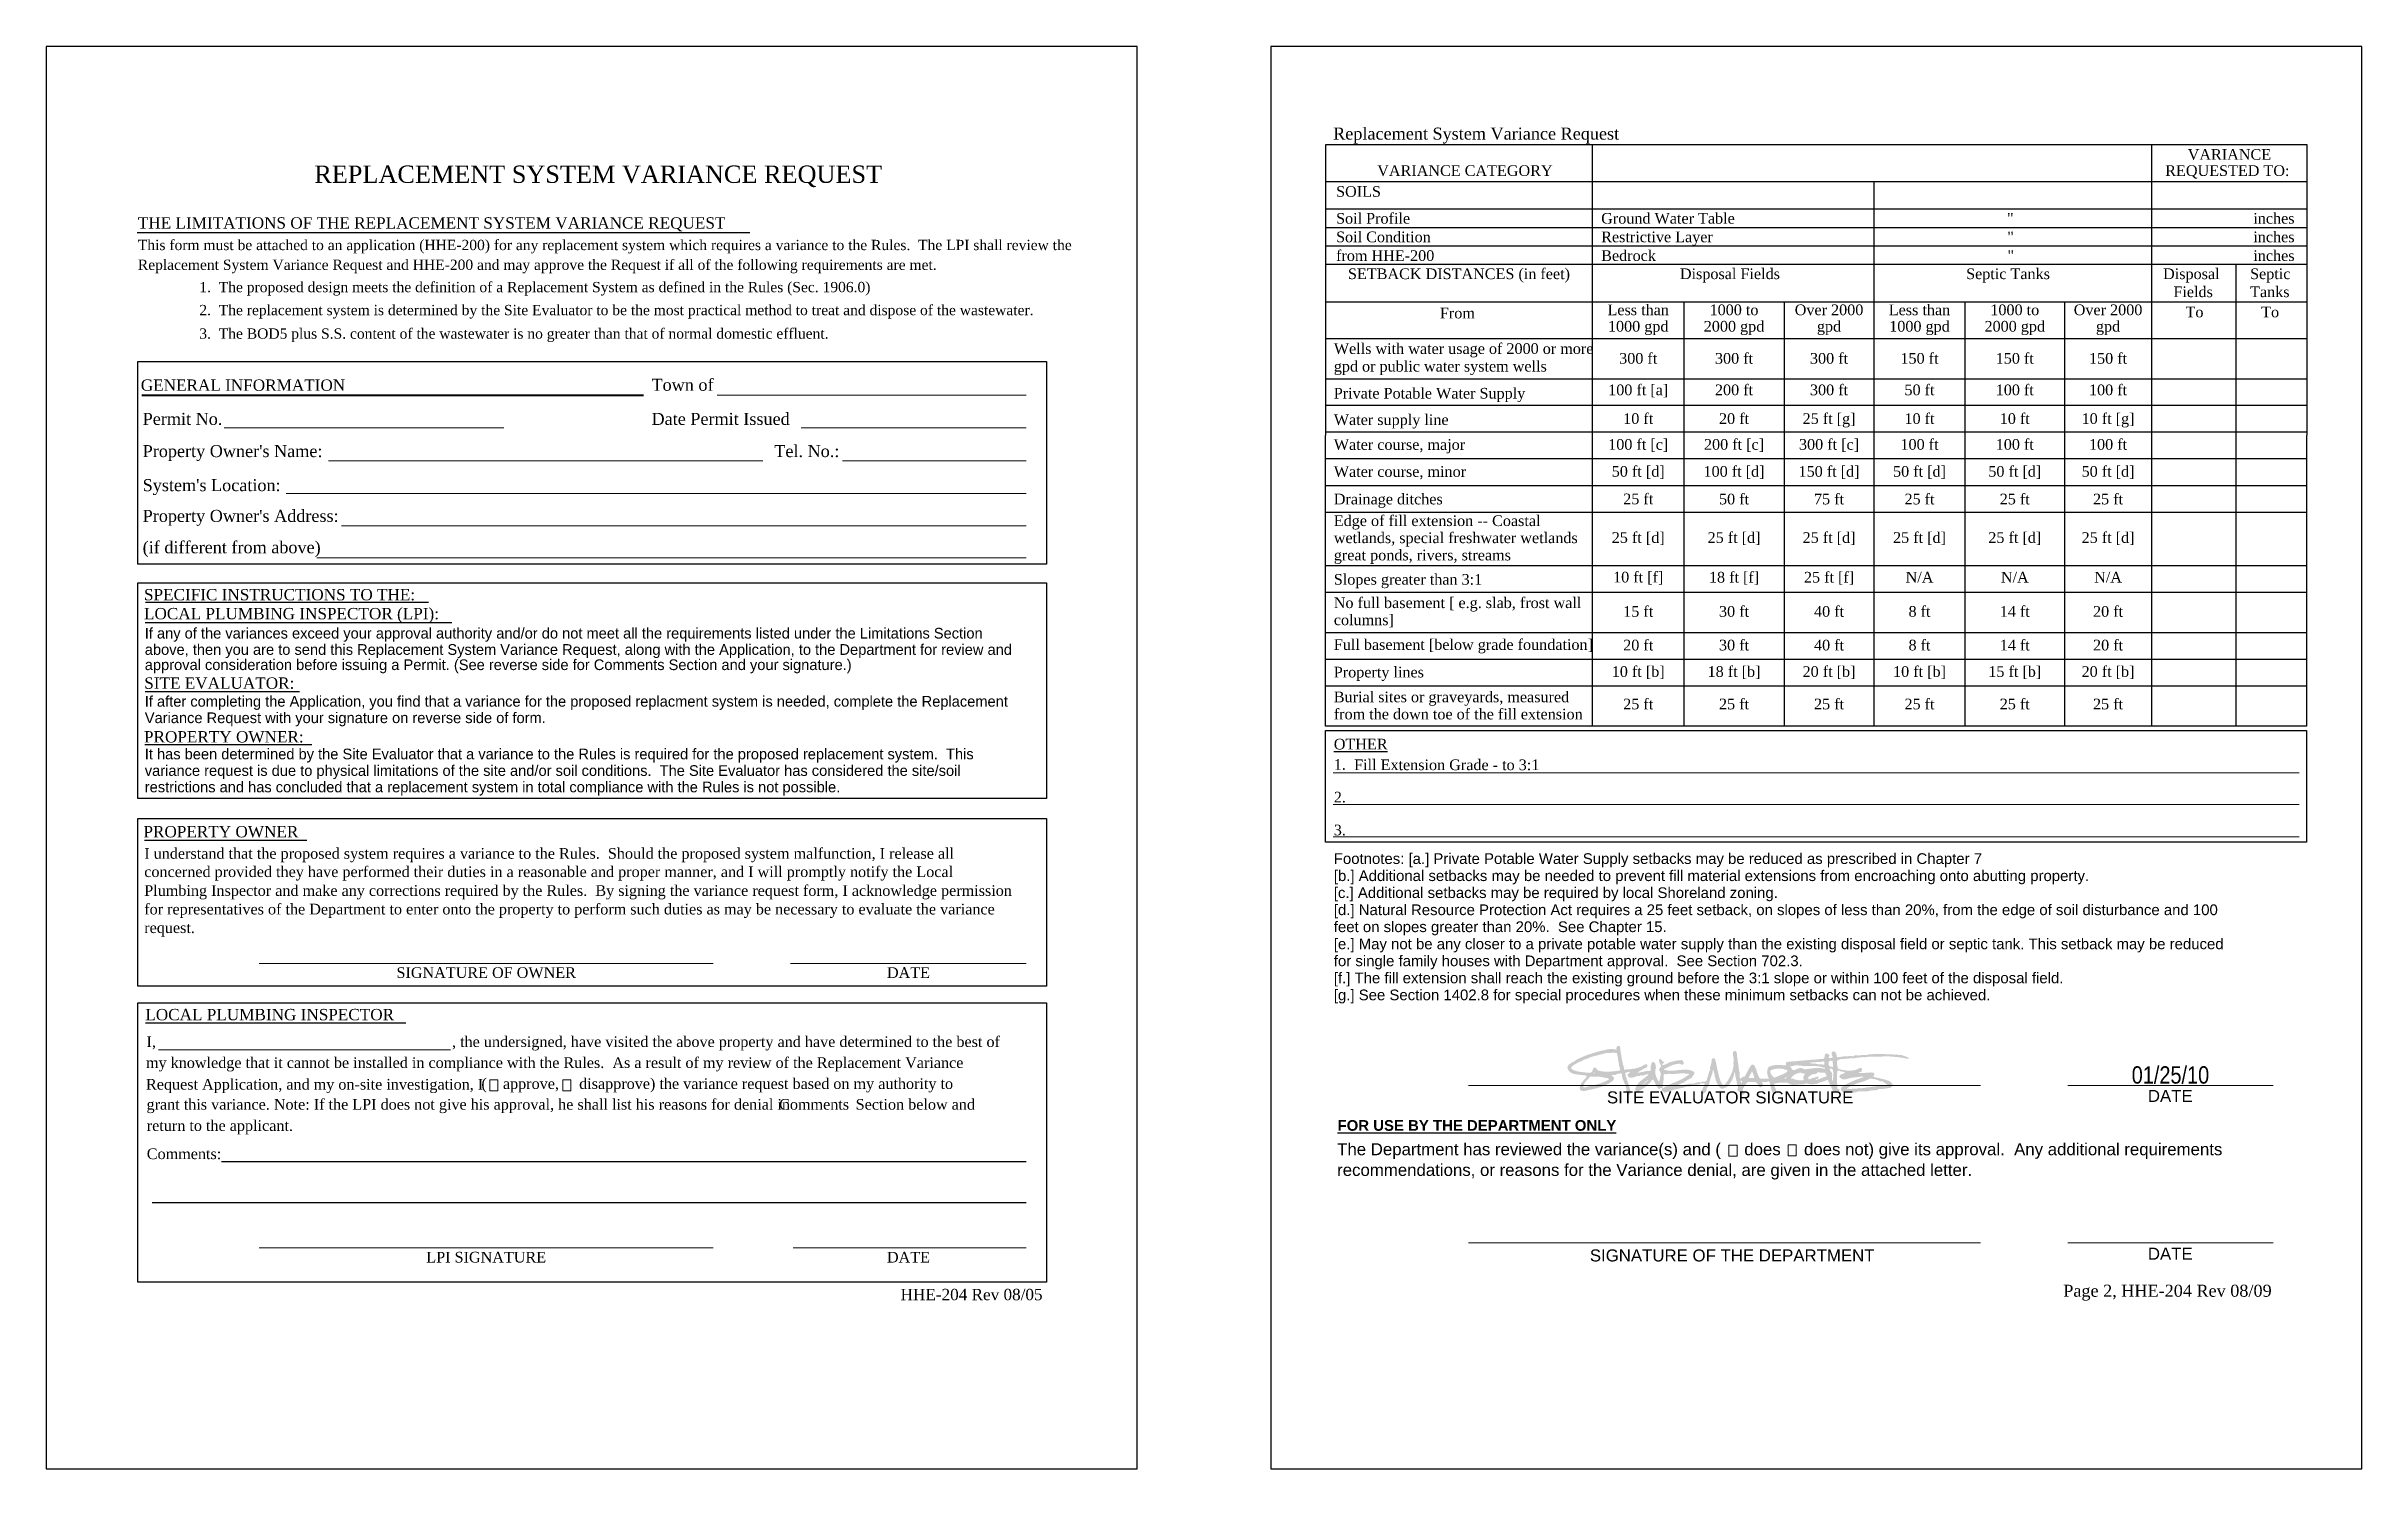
# Paper-space layout 'HHE-204' of a CAD drawing. Extents: x 0 to 17.3, y 0 to 10.6.
import ezdxf
from ezdxf.enums import TextEntityAlignment as Align

# ---------------------------------------------------------------- set-up
doc = ezdxf.new("R2010")
doc.units = 0
doc.header["$MEASUREMENT"] = 0
doc.layers.get('0').update_dxf_attribs({"lineweight": 30})
doc.layers.add('DRAWING_GUIDES', color=6, linetype='Continuous', lineweight=30, plot=False)
doc.layers.add('FORM_HHE-204', color=7, linetype='Continuous', lineweight=30)
doc.layers.add('SEPTICAD', color=7, linetype='Continuous', lineweight=30)
doc.styles.add('ARIAL', font='ARIAL.TTF')
doc.styles.add('ARIAL_BOLD', font='ARIALBD.TTF')
doc.styles.add('SEPTICAD', font='ARIALN.TTF')
doc.styles.add('TIMES_ROMAN', font='TIMES.TTF')
doc.styles.add('TIMES_ROMAN_BOLD', font='TIMES.TTF')

psp = doc.layouts.new('HHE-204')

# ---------------------------------------------------------------- texts
at = {"layer": 'FORM_HHE-204'}
for s, height, style, p in [('Replacement System Variance Request', 0.09, 'TIMES_ROMAN', (9.63, 9.947)), ('VARIANCE', 0.08, 'TIMES_ROMAN_BOLD', (16.025, 9.796)), ('VARIANCE CATEGORY', 0.08, 'TIMES_ROMAN_BOLD', (9.96, 9.675)), ('REQUESTED TO:', 0.08, 'TIMES_ROMAN_BOLD', (15.857, 9.675)), ('SOILS', 0.08, 'TIMES_ROMAN', (9.652, 9.519)), ('THE LIMITATIONS OF THE REPLACEMENT SYSTEM VARIANCE REQUEST', 0.085, 'TIMES_ROMAN_BOLD', (0.685, 9.281)), ('Soil Profile', 0.08, 'TIMES_ROMAN', (9.652, 9.318)), ('Ground Water Table', 0.08, 'TIMES_ROMAN', (11.636, 9.318)), ('"', 0.08, 'TIMES_ROMAN', (14.673, 9.318)), ('inches', 0.08, 'TIMES_ROMAN', (16.516, 9.318)), ('This form must be attached to an application (HHE-200) for any replacement system which requires a variance to the Rules.  The LPI shall review the', 0.077, 'TIMES_ROMAN', (0.685, 9.12)), ('Soil Condition', 0.08, 'TIMES_ROMAN', (9.652, 9.179)), ('Restrictive Layer', 0.08, 'TIMES_ROMAN', (11.636, 9.179)), ('"', 0.08, 'TIMES_ROMAN', (14.675, 9.179)), ('inches', 0.08, 'TIMES_ROMAN', (16.516, 9.179)), ('Replacement System Variance Request and HHE-200 and may approve the Request if all of the following requirements are met.', 0.077, 'TIMES_ROMAN', (0.685, 8.972)), ('from HHE-200', 0.08, 'TIMES_ROMAN', (9.652, 9.039)), ('Bedrock', 0.08, 'TIMES_ROMAN', (11.636, 9.039)), ('"', 0.08, 'TIMES_ROMAN', (14.676, 9.039)), ('inches', 0.08, 'TIMES_ROMAN', (16.516, 9.039)), ('1.  The proposed design meets the definition of a Replacement System as defined in the Rules (Sec. 1906.0)', 0.077, 'TIMES_ROMAN', (1.145, 8.805)), ('SETBACK DISTANCES (in feet)', 0.08, 'TIMES_ROMAN_BOLD', (9.741, 8.903)), ('Disposal Fields', 0.08, 'TIMES_ROMAN_BOLD', (12.225, 8.903)), ('Septic Tanks', 0.08, 'TIMES_ROMAN_BOLD', (14.367, 8.903)), ('Disposal', 0.08, 'TIMES_ROMAN_BOLD', (15.841, 8.903)), ('Fields', 0.08, 'TIMES_ROMAN_BOLD', (15.918, 8.768)), ('Tanks', 0.08, 'TIMES_ROMAN_BOLD', (16.492, 8.768)), ('Septic', 0.08, 'TIMES_ROMAN_BOLD', (16.492, 8.903)), ('2.  The replacement system is determined by the Site Evaluator to be the most practical method to treat and dispose of the wastewater.', 0.077, 'TIMES_ROMAN', (1.145, 8.633)), ('From', 0.08, 'TIMES_ROMAN_BOLD', (10.429, 8.609)), ('To', 0.08, 'TIMES_ROMAN_BOLD', (16.009, 8.617)), ('To', 0.08, 'TIMES_ROMAN_BOLD', (16.575, 8.617)), ('3.  The BOD5 plus S.S. content of the wastewater is no greater than that of normal domestic effluent.', 0.077, 'TIMES_ROMAN', (1.145, 8.457)), ('Wells with water usage of 2000 or more', 0.08, 'TIMES_ROMAN', (9.635, 8.343)), ('GENERAL INFORMATION', 0.085, 'TIMES_ROMAN_BOLD', (0.707, 8.067)), ('Town of', 0.09, 'TIMES_ROMAN', (4.529, 8.067)), ('gpd or public water system wells', 0.08, 'TIMES_ROMAN', (9.635, 8.211)), ('Private Potable Water Supply', 0.08, 'TIMES_ROMAN', (9.635, 8.009)), ('Permit No.', 0.09, 'TIMES_ROMAN', (0.721, 7.812)), ('Date Permit Issued', 0.09, 'TIMES_ROMAN', (4.529, 7.812)), ('Water supply line', 0.08, 'TIMES_ROMAN', (9.635, 7.811)), ("Property Owner's Name:", 0.09, 'TIMES_ROMAN', (0.721, 7.571)), ('Tel. No.:', 0.09, 'TIMES_ROMAN', (5.448, 7.571)), ('Water course, major', 0.08, 'TIMES_ROMAN', (9.635, 7.625)), ('Water course, minor', 0.08, 'TIMES_ROMAN', (9.635, 7.423)), ("System's Location:", 0.09, 'TIMES_ROMAN', (0.721, 7.316)), ('Drainage ditches', 0.08, 'TIMES_ROMAN', (9.635, 7.217)), ("Property Owner's Address:", 0.09, 'TIMES_ROMAN', (0.721, 7.086)), ('Edge of fill extension -- Coastal', 0.08, 'TIMES_ROMAN', (9.635, 7.055)), ('(if different from above)', 0.09, 'TIMES_ROMAN', (0.721, 6.851)), ('wetlands, special freshwater wetlands', 0.08, 'TIMES_ROMAN', (9.635, 6.927)), ('great ponds, rivers, streams', 0.08, 'TIMES_ROMAN', (9.635, 6.798)), ('SPECIFIC INSTRUCTIONS TO THE:', 0.085, 'TIMES_ROMAN_BOLD', (0.731, 6.499)), ('Slopes greater than 3:1', 0.08, 'TIMES_ROMAN', (9.635, 6.616)), ('LOCAL PLUMBING INSPECTOR (LPI):', 0.085, 'TIMES_ROMAN_BOLD', (0.731, 6.357)), ('No full basement [ e.g. slab, frost wall', 0.08, 'TIMES_ROMAN', (9.635, 6.441)), ('columns]', 0.08, 'TIMES_ROMAN', (9.635, 6.313)), ('Full basement [below grade foundation]', 0.08, 'TIMES_ROMAN', (9.635, 6.128)), ('SITE EVALUATOR:', 0.085, 'TIMES_ROMAN_BOLD', (0.733, 5.837)), ('Property lines', 0.08, 'TIMES_ROMAN', (9.635, 5.922)), ('Burial sites or graveyards, measured', 0.08, 'TIMES_ROMAN', (9.635, 5.736)), ('from the down toe of the fill extension', 0.08, 'TIMES_ROMAN', (9.635, 5.608)), ('PROPERTY OWNER:', 0.085, 'TIMES_ROMAN_BOLD', (0.731, 5.435)), ('1.', 0.08, 'TIMES_ROMAN', (9.635, 5.231)), ('Fill Extension Grade - to 3:1', 0.08, 'TIMES_ROMAN', (9.787, 5.228)), ('2.', 0.08, 'TIMES_ROMAN', (9.635, 4.986)), ('PROPERTY OWNER', 0.085, 'TIMES_ROMAN_BOLD', (0.727, 4.725)), ('3.', 0.08, 'TIMES_ROMAN', (9.635, 4.74)), ('I understand that the proposed system requires a variance to the Rules.  Should the proposed system malfunction, I release all', 0.08, 'TIMES_ROMAN', (0.733, 4.565)), ('concerned provided they have performed their duties in a reasonable and proper manner, and I will promptly notify the Local', 0.08, 'TIMES_ROMAN', (0.733, 4.428)), ('Footnotes: [a.] Private Potable Water Supply setbacks may be reduced as prescribed in Chapter 7', 0.08, 'ARIAL', (9.635, 4.526)), ('Plumbing Inspector and make any corrections required by the Rules.  By signing the variance request form, I acknowledge permission', 0.08, 'TIMES_ROMAN', (0.733, 4.287)), ('[b.] Additional setbacks may be needed to prevent fill material extensions from encroaching onto abutting property.', 0.08, 'ARIAL', (9.635, 4.398)), ('[c.] Additional setbacks may be required by local Shoreland zoning.', 0.08, 'ARIAL', (9.635, 4.271)), ('for representatives of the Department to enter onto the property to perform such duties as may be necessary to evaluate the variance', 0.08, 'TIMES_ROMAN', (0.733, 4.148)), ('[d.] Natural Resource Protection Act requires a 25 feet setback, on slopes of less than 20%, from the edge of soil disturbance and 100', 0.08, 'ARIAL', (9.635, 4.143)), ('request.', 0.08, 'TIMES_ROMAN', (0.733, 4.009)), ('feet on slopes greater than 20%.  See Chapter 15.', 0.08, 'ARIAL', (9.635, 4.016)), ('for single family houses with Department approval.  See Section 702.3.', 0.08, 'ARIAL', (9.635, 3.761)), ('[e.] May not be any closer to a private potable water supply than the existing disposal field or septic tank. This setback may be reduced', 0.08, 'ARIAL', (9.635, 3.888)), ('[f.] The fill extension shall reach the existing ground before the 3:1 slope or within 100 feet of the disposal field.', 0.08, 'ARIAL', (9.635, 3.633)), ('[g.] See Section 1402.8 for special procedures when these minimum setbacks can not be achieved.', 0.08, 'ARIAL', (9.635, 3.506)), ('LOCAL PLUMBING INSPECTOR', 0.085, 'TIMES_ROMAN_BOLD', (0.741, 3.356)), ('I, ', 0.08, 'TIMES_ROMAN', (0.75, 3.156)), (', the undersigned, have visited the above property and have determined to the best of', 0.08, 'TIMES_ROMAN', (3.036, 3.156)), ('my knowledge that it cannot be installed in compliance with the Rules.  As a result of my review of the Replacement Variance', 0.08, 'TIMES_ROMAN', (0.746, 2.999)), ('Request Application, and my on-site investigation, I', 0.08, 'TIMES_ROMAN', (0.746, 2.837)), ('grant this variance. Note: If the LPI does not give his approval, he shall list his reasons for denial in', 0.08, 'TIMES_ROMAN', (0.75, 2.687)), ('(    approve,     disapprove) the variance request based on my authority to', 0.08, 'TIMES_ROMAN', (3.256, 2.842)), ('SITE EVALUATOR SIGNATURE', 0.09, 'ARIAL', (11.679, 2.734)), ('DATE', 0.09, 'ARIAL', (15.727, 2.745)), ('return to the applicant.', 0.08, 'TIMES_ROMAN', (0.752, 2.528)), ('Comments', 0.08, 'TIMES_ROMAN_BOLD', (5.484, 2.687)), ('Section below and', 0.08, 'TIMES_ROMAN', (6.057, 2.687)), ('The Department has reviewed the variance(s) and (     does     does not) give its approval.  Any additional requirements', 0.09, 'ARIAL', (9.66, 2.346)), ('Comments:', 0.08, 'TIMES_ROMAN', (0.752, 2.317)), ('recommendations, or reasons for the Variance denial, are given in the attached letter.', 0.09, 'ARIAL', (9.66, 2.191)), ('SIGNATURE OF THE DEPARTMENT', 0.09, 'ARIAL', (11.551, 1.551)), ('DATE', 0.09, 'ARIAL', (15.727, 1.564)), ('HHE-204 Rev 08/05', 0.085, 'TIMES_ROMAN', (6.393, 1.261)), ('Page 2, HHE-204 Rev 08/09', 0.09, 'TIMES_ROMAN', (15.094, 1.287))]:
    psp.add_text(s, height=height, dxfattribs=dict(at, style=style)).set_placement(p)
for s, height, style, p in [('REPLACEMENT SYSTEM VARIANCE REQUEST', 0.13, 'TIMES_ROMAN_BOLD', (4.13, 9.753)), ('SIGNATURE OF OWNER', 0.08, 'TIMES_ROMAN', (3.292, 3.753)), ('DATE', 0.08, 'TIMES_ROMAN', (6.452, 3.753)), ('LPI SIGNATURE', 0.08, 'TIMES_ROMAN', (3.292, 1.623)), ('DATE', 0.08, 'TIMES_ROMAN', (6.452, 1.623))]:
    psp.add_text(s, height=height, dxfattribs=dict(at, style=style)).set_placement(p, align=Align.TOP_CENTER)
for s, style, p in [('Less than', 'TIMES_ROMAN_BOLD', (11.913, 8.609)), ('1000 to', 'TIMES_ROMAN_BOLD', (12.63, 8.609)), ('Over 2000', 'TIMES_ROMAN_BOLD', (13.341, 8.609)), ('Less than', 'TIMES_ROMAN_BOLD', (14.018, 8.609)), ('1000 to', 'TIMES_ROMAN_BOLD', (14.731, 8.609)), ('Over 2000', 'TIMES_ROMAN_BOLD', (15.429, 8.609)), ('1000 gpd', 'TIMES_ROMAN_BOLD', (11.913, 8.486)), ('2000 gpd', 'TIMES_ROMAN_BOLD', (12.63, 8.486)), ('gpd', 'TIMES_ROMAN_BOLD', (13.341, 8.486)), ('1000 gpd', 'TIMES_ROMAN_BOLD', (14.018, 8.486)), ('2000 gpd', 'TIMES_ROMAN_BOLD', (14.731, 8.486)), ('gpd', 'TIMES_ROMAN_BOLD', (15.429, 8.486)), ('300 ft', 'TIMES_ROMAN', (11.913, 8.246)), ('300 ft', 'TIMES_ROMAN', (12.63, 8.246)), ('300 ft', 'TIMES_ROMAN', (13.341, 8.246)), ('150 ft', 'TIMES_ROMAN', (14.018, 8.246)), ('150 ft', 'TIMES_ROMAN', (14.731, 8.246)), ('150 ft', 'TIMES_ROMAN', (15.429, 8.246)), ('100 ft [a]', 'TIMES_ROMAN', (11.913, 8.01)), ('200 ft', 'TIMES_ROMAN', (12.63, 8.01)), ('300 ft', 'TIMES_ROMAN', (13.341, 8.01)), ('50 ft', 'TIMES_ROMAN', (14.018, 8.01)), ('100 ft', 'TIMES_ROMAN', (14.731, 8.01)), ('100 ft', 'TIMES_ROMAN', (15.429, 8.01)), ('10 ft', 'TIMES_ROMAN', (11.913, 7.795)), ('20 ft', 'TIMES_ROMAN', (12.63, 7.795)), ('25 ft [g]', 'TIMES_ROMAN', (13.341, 7.795)), ('10 ft', 'TIMES_ROMAN', (14.018, 7.795)), ('10 ft', 'TIMES_ROMAN', (14.731, 7.795)), ('10 ft [g]', 'TIMES_ROMAN', (15.429, 7.795)), ('100 ft [c]', 'TIMES_ROMAN', (11.913, 7.602)), ('200 ft [c]', 'TIMES_ROMAN', (12.63, 7.602)), ('300 ft [c]', 'TIMES_ROMAN', (13.341, 7.602)), ('100 ft', 'TIMES_ROMAN', (14.018, 7.602)), ('100 ft', 'TIMES_ROMAN', (14.731, 7.602)), ('100 ft', 'TIMES_ROMAN', (15.429, 7.602)), ('50 ft [d]', 'TIMES_ROMAN', (11.913, 7.4)), ('100 ft [d]', 'TIMES_ROMAN', (12.63, 7.4)), ('150 ft [d]', 'TIMES_ROMAN', (13.341, 7.4)), ('50 ft [d]', 'TIMES_ROMAN', (14.018, 7.4)), ('50 ft [d]', 'TIMES_ROMAN', (14.731, 7.4)), ('50 ft [d]', 'TIMES_ROMAN', (15.429, 7.4)), ('25 ft', 'TIMES_ROMAN', (11.913, 7.194)), ('50 ft', 'TIMES_ROMAN', (12.63, 7.193)), ('75 ft', 'TIMES_ROMAN', (13.341, 7.193)), ('25 ft', 'TIMES_ROMAN', (14.018, 7.193)), ('25 ft', 'TIMES_ROMAN', (14.731, 7.193)), ('25 ft', 'TIMES_ROMAN', (15.429, 7.193)), ('25 ft [d]', 'TIMES_ROMAN', (11.913, 6.905)), ('25 ft [d]', 'TIMES_ROMAN', (12.63, 6.905)), ('25 ft [d]', 'TIMES_ROMAN', (13.341, 6.905)), ('25 ft [d]', 'TIMES_ROMAN', (14.018, 6.905)), ('25 ft [d]', 'TIMES_ROMAN', (14.731, 6.905)), ('25 ft [d]', 'TIMES_ROMAN', (15.429, 6.905)), ('10 ft [f]', 'TIMES_ROMAN', (11.913, 6.609)), ('18 ft [f]', 'TIMES_ROMAN', (12.63, 6.608)), ('25 ft [f]', 'TIMES_ROMAN', (13.341, 6.608)), ('N/A', 'TIMES_ROMAN', (14.018, 6.608)), ('N/A', 'TIMES_ROMAN', (14.731, 6.608)), ('N/A', 'TIMES_ROMAN', (15.429, 6.608)), ('15 ft', 'TIMES_ROMAN', (11.913, 6.352)), ('30 ft', 'TIMES_ROMAN', (12.63, 6.352)), ('40 ft', 'TIMES_ROMAN', (13.341, 6.352)), ('8 ft', 'TIMES_ROMAN', (14.018, 6.352)), ('14 ft', 'TIMES_ROMAN', (14.731, 6.352)), ('20 ft', 'TIMES_ROMAN', (15.429, 6.352)), ('20 ft', 'TIMES_ROMAN', (11.913, 6.1)), ('30 ft', 'TIMES_ROMAN', (12.63, 6.1)), ('40 ft', 'TIMES_ROMAN', (13.341, 6.1)), ('8 ft', 'TIMES_ROMAN', (14.018, 6.1)), ('14 ft', 'TIMES_ROMAN', (14.731, 6.1)), ('20 ft', 'TIMES_ROMAN', (15.429, 6.1)), ('10 ft [b]', 'TIMES_ROMAN', (11.913, 5.902)), ('18 ft [b]', 'TIMES_ROMAN', (12.63, 5.902)), ('20 ft [b]', 'TIMES_ROMAN', (13.341, 5.902)), ('10 ft [b]', 'TIMES_ROMAN', (14.018, 5.902)), ('15 ft [b]', 'TIMES_ROMAN', (14.731, 5.902)), ('20 ft [b]', 'TIMES_ROMAN', (15.429, 5.902)), ('25 ft', 'TIMES_ROMAN', (11.913, 5.659)), ('25 ft', 'TIMES_ROMAN', (12.63, 5.659)), ('25 ft', 'TIMES_ROMAN', (13.341, 5.659)), ('25 ft', 'TIMES_ROMAN', (14.018, 5.659)), ('25 ft', 'TIMES_ROMAN', (14.731, 5.659)), ('25 ft', 'TIMES_ROMAN', (15.429, 5.659))]:
    psp.add_text(s, height=0.08, dxfattribs=dict(at, style=style)).set_placement(p, align=Align.BOTTOM_CENTER)
at = {"layer": 'FORM_HHE-204', "style": 'ARIAL', "width": 0.98}
for s, p in [('If any of the variances exceed your approval authority and/or do not meet all the requirements listed under the Limitations Section', (0.737, 6.213)), ('above, then you are to send this Replacement System Variance Request, along with the Application, to the Department for review and', (0.737, 6.091)), ('approval consideration before issuing a Permit. (See reverse side for Comments Section and your signature.)', (0.737, 5.977)), ('If after completing the Application, you find that a variance for the proposed replacment system is needed, complete the Replacement', (0.737, 5.703)), ('Variance Request with your signature on reverse side of form.', (0.737, 5.58)), ('It has been determined by the Site Evaluator that a variance to the Rules is required for the proposed replacement system.  This', (0.737, 5.309)), ('variance request is due to physical limitations of the site and/or soil conditions.  The Site Evaluator has considered the site/soil', (0.737, 5.185)), ('restrictions and has concluded that a replacement system in total compliance with the Rules is not possible.', (0.737, 5.062))]:
    psp.add_text(s, height=0.08, dxfattribs=at).set_placement(p)
at = {"layer": 'FORM_HHE-204', "char_height": 0.08, "width": 2.09591, "attachment_point": 1}
for s, insert, style in [('\\LOTHER', (9.635, 5.463), 'TIMES_ROMAN_BOLD'), ('\\LFOR USE BY THE DEPARTMENT ONLY', (9.663, 2.609), 'ARIAL_BOLD')]:
    psp.add_mtext(s, dxfattribs=dict(at, insert=insert, style=style))
at = {"layer": 'SEPTICAD', "style": 'SEPTICAD'}
psp.add_text('01/25/10', height=0.13, dxfattribs=at).set_placement((15.896, 2.882), align=Align.CENTER)

# ---------------------------------------------------------------- blocks, each defined once
blk = doc.blocks.new('SIGNATURE')
at = {"lineweight": 0}
h = blk.add_hatch(color=256, dxfattribs=at)
h.paths.add_polyline_path([(-0.697, 0.053), (-0.693, 0.119), (-0.693, 0.119), (-0.695, 0.119), (-0.697, 0.118), (-0.699, 0.118), (-0.7, 0.118), (-0.702, 0.118), (-0.704, 0.117), (-0.706, 0.117), (-0.708, 0.117), (-0.71, 0.117), (-0.712, 0.117), (-0.714, 0.116), (-0.716, 0.116), (-0.718, 0.116), (-0.72, 0.116), (-0.722, 0.116), (-0.724, 0.116), (-0.726, 0.115), (-0.728, 0.115), (-0.73, 0.115), (-0.732, 0.115), (-0.734, 0.115), (-0.736, 0.114), (-0.738, 0.114), (-0.739, 0.114), (-0.741, 0.114), (-0.743, 0.114), (-0.744, 0.114), (-0.745, 0.114), (-0.746, 0.114), (-0.747, 0.114), (-0.748, 0.114), (-0.748, 0.114), (-0.749, 0.114), (-0.749, 0.114), (-0.749, 0.114), (-0.749, 0.115), (-0.749, 0.115), (-0.75, 0.115), (-0.75, 0.115), (-0.75, 0.115), (-0.75, 0.115), (-0.75, 0.115), (-0.75, 0.116), (-0.75, 0.116), (-0.751, 0.116), (-0.751, 0.116), (-0.751, 0.116), (-0.751, 0.116), (-0.751, 0.117), (-0.751, 0.117), (-0.751, 0.117), (-0.751, 0.117), (-0.751, 0.117), (-0.751, 0.118), (-0.751, 0.118), (-0.752, 0.118), (-0.752, 0.118), (-0.752, 0.118), (-0.752, 0.119), (-0.752, 0.119), (-0.752, 0.119), (-0.752, 0.119), (-0.752, 0.119), (-0.752, 0.12), (-0.752, 0.12), (-0.752, 0.12), (-0.752, 0.12), (-0.752, 0.12), (-0.752, 0.121), (-0.752, 0.121), (-0.752, 0.121), (-0.752, 0.121), (-0.752, 0.121), (-0.752, 0.122), (-0.752, 0.122), (-0.752, 0.122), (-0.752, 0.122), (-0.752, 0.122), (-0.752, 0.123), (-0.752, 0.123), (-0.752, 0.123), (-0.752, 0.123), (-0.752, 0.123), (-0.752, 0.124), (-0.752, 0.124), (-0.752, 0.124), (-0.752, 0.124), (-0.752, 0.124), (-0.752, 0.125), (-0.752, 0.125), (-0.752, 0.125), (-0.752, 0.125), (-0.752, 0.126), (-0.752, 0.126), (-0.752, 0.126), (-0.752, 0.126), (-0.752, 0.127), (-0.752, 0.127), (-0.752, 0.127), (-0.752, 0.127), (-0.752, 0.127), (-0.752, 0.128), (-0.752, 0.128), (-0.752, 0.128), (-0.752, 0.129), (-0.752, 0.129), (-0.752, 0.13), (-0.753, 0.131), (-0.753, 0.132), (-0.753, 0.134), (-0.754, 0.135), (-0.754, 0.137), (-0.755, 0.139), (-0.755, 0.14), (-0.756, 0.142), (-0.756, 0.144), (-0.757, 0.146), (-0.757, 0.148), (-0.758, 0.15), (-0.758, 0.152), (-0.759, 0.154), (-0.759, 0.156), (-0.76, 0.158), (-0.76, 0.16), (-0.761, 0.162), (-0.761, 0.164), (-0.762, 0.166), (-0.762, 0.168), (-0.763, 0.17), (-0.763, 0.172), (-0.763, 0.174), (-0.764, 0.176), (-0.764, 0.178), (-0.765, 0.18), (-0.765, 0.182), (-0.765, 0.183), (-0.766, 0.185), (-0.766, 0.187), (-0.767, 0.189), (-0.767, 0.191), (-0.767, 0.193), (-0.768, 0.195), (-0.768, 0.197), (-0.769, 0.199), (-0.769, 0.201), (-0.769, 0.203), (-0.77, 0.205), (-0.77, 0.207), (-0.77, 0.209), (-0.771, 0.211), (-0.771, 0.213), (-0.771, 0.215), (-0.772, 0.217), (-0.772, 0.219), (-0.772, 0.221), (-0.773, 0.223), (-0.773, 0.225), (-0.773, 0.227), (-0.774, 0.229), (-0.774, 0.231), (-0.774, 0.233), (-0.775, 0.235), (-0.775, 0.237), (-0.775, 0.239), (-0.776, 0.241), (-0.776, 0.243), (-0.776, 0.245), (-0.776, 0.247), (-0.777, 0.249), (-0.777, 0.251), (-0.777, 0.253), (-0.777, 0.255), (-0.778, 0.257), (-0.778, 0.259), (-0.778, 0.261), (-0.779, 0.263), (-0.779, 0.266), (-0.779, 0.268), (-0.779, 0.27), (-0.78, 0.272), (-0.78, 0.274), (-0.78, 0.276), (-0.78, 0.278), (-0.781, 0.279), (-0.781, 0.281), (-0.781, 0.283), (-0.781, 0.284), (-0.782, 0.285), (-0.782, 0.286), (-0.782, 0.287), (-0.783, 0.288), (-0.783, 0.288), (-0.783, 0.288), (-0.783, 0.289), (-0.784, 0.289), (-0.784, 0.289), (-0.784, 0.289), (-0.784, 0.289), (-0.785, 0.289), (-0.785, 0.29), (-0.785, 0.29), (-0.786, 0.29), (-0.786, 0.29), (-0.786, 0.29), (-0.786, 0.29), (-0.787, 0.29), (-0.787, 0.29), (-0.787, 0.29), (-0.788, 0.29), (-0.788, 0.29), (-0.788, 0.291), (-0.789, 0.291), (-0.789, 0.291), (-0.789, 0.291), (-0.79, 0.291), (-0.79, 0.291), (-0.79, 0.291), (-0.791, 0.291), (-0.791, 0.291), (-0.791, 0.291), (-0.791, 0.291), (-0.792, 0.291), (-0.792, 0.291), (-0.792, 0.291), (-0.793, 0.291), (-0.793, 0.291), (-0.793, 0.291), (-0.794, 0.291), (-0.794, 0.291), (-0.794, 0.291), (-0.795, 0.291), (-0.795, 0.291), (-0.795, 0.291), (-0.796, 0.291), (-0.796, 0.29), (-0.796, 0.29), (-0.797, 0.29), (-0.797, 0.29), (-0.797, 0.29), (-0.798, 0.29), (-0.798, 0.29), (-0.798, 0.29), (-0.799, 0.29), (-0.799, 0.29), (-0.799, 0.289), (-0.799, 0.289), (-0.8, 0.289), (-0.8, 0.289), (-0.8, 0.289), (-0.8, 0.289), (-0.801, 0.288), (-0.801, 0.288), (-0.801, 0.288), (-0.802, 0.288), (-0.802, 0.288), (-0.802, 0.287), (-0.802, 0.287), (-0.803, 0.287), (-0.803, 0.287), (-0.803, 0.286), (-0.803, 0.286), (-0.803, 0.286), (-0.804, 0.286), (-0.804, 0.285), (-0.804, 0.285), (-0.804, 0.285), (-0.805, 0.284), (-0.805, 0.284), (-0.805, 0.284), (-0.805, 0.284), (-0.805, 0.283), (-0.805, 0.283), (-0.805, 0.283), (-0.806, 0.283), (-0.806, 0.283), (-0.806, 0.282), (-0.806, 0.282), (-0.806, 0.282), (-0.806, 0.282), (-0.806, 0.281), (-0.806, 0.281), (-0.807, 0.281), (-0.807, 0.281), (-0.807, 0.28), (-0.807, 0.28), (-0.807, 0.28), (-0.807, 0.28), (-0.807, 0.279), (-0.807, 0.279), (-0.807, 0.279), (-0.807, 0.279), (-0.807, 0.278), (-0.807, 0.278), (-0.808, 0.278), (-0.808, 0.278), (-0.808, 0.277), (-0.808, 0.277), (-0.808, 0.277), (-0.808, 0.277), (-0.808, 0.276), (-0.808, 0.276), (-0.808, 0.276), (-0.808, 0.275), (-0.808, 0.275), (-0.808, 0.275), (-0.808, 0.275), (-0.808, 0.274), (-0.808, 0.274), (-0.808, 0.274), (-0.808, 0.273), (-0.808, 0.273), (-0.808, 0.273), (-0.808, 0.273), (-0.808, 0.272), (-0.808, 0.272), (-0.808, 0.272), (-0.808, 0.272), (-0.808, 0.271), (-0.808, 0.271), (-0.808, 0.271), (-0.808, 0.27), (-0.808, 0.27), (-0.808, 0.27), (-0.808, 0.27), (-0.808, 0.269), (-0.808, 0.269), (-0.808, 0.269), (-0.808, 0.269), (-0.808, 0.268), (-0.808, 0.268), (-0.808, 0.268), (-0.807, 0.267), (-0.807, 0.267), (-0.807, 0.267), (-0.807, 0.267), (-0.807, 0.267), (-0.807, 0.266), (-0.807, 0.266), (-0.807, 0.266), (-0.807, 0.266), (-0.807, 0.265), (-0.807, 0.265), (-0.806, 0.265), (-0.806, 0.265), (-0.807, 0.265), (-0.807, 0.264), (-0.807, 0.264), (-0.807, 0.264), (-0.808, 0.264), (-0.809, 0.264), (-0.809, 0.264), (-0.81, 0.264), (-0.811, 0.264), (-0.812, 0.264), (-0.813, 0.265), (-0.814, 0.265), (-0.815, 0.265), (-0.816, 0.265), (-0.818, 0.265), (-0.819, 0.265), (-0.82, 0.265), (-0.821, 0.265), (-0.822, 0.266), (-0.823, 0.266), (-0.824, 0.266), (-0.825, 0.266), (-0.826, 0.266), (-0.827, 0.266), (-0.829, 0.266), (-0.83, 0.266), (-0.831, 0.266), (-0.832, 0.266), (-0.833, 0.266), (-0.834, 0.266), (-0.835, 0.267), (-0.836, 0.267), (-0.837, 0.267), (-0.838, 0.267), (-0.84, 0.267), (-0.841, 0.267), (-0.842, 0.267), (-0.843, 0.267), (-0.844, 0.267), (-0.845, 0.267), (-0.846, 0.267), (-0.847, 0.267), (-0.848, 0.267), (-0.85, 0.267), (-0.851, 0.267), (-0.852, 0.267), (-0.853, 0.267), (-0.854, 0.267), (-0.855, 0.267), (-0.856, 0.267), (-0.858, 0.267), (-0.859, 0.267), (-0.86, 0.267), (-0.861, 0.266), (-0.862, 0.266), (-0.863, 0.266), (-0.864, 0.266), (-0.866, 0.266), (-0.867, 0.266), (-0.868, 0.266), (-0.869, 0.266), (-0.87, 0.266), (-0.871, 0.265), (-0.872, 0.265), (-0.873, 0.265), (-0.874, 0.265), (-0.876, 0.265), (-0.877, 0.265), (-0.878, 0.264), (-0.879, 0.264), (-0.88, 0.264), (-0.881, 0.264), (-0.882, 0.264), (-0.883, 0.263), (-0.885, 0.263), (-0.886, 0.263), (-0.887, 0.263), (-0.888, 0.262), (-0.889, 0.262), (-0.89, 0.262), (-0.891, 0.262), (-0.892, 0.262), (-0.893, 0.261), (-0.893, 0.261), (-0.894, 0.261), (-0.894, 0.261), (-0.895, 0.261), (-0.895, 0.261), (-0.895, 0.261), (-0.895, 0.26), (-0.896, 0.26), (-0.896, 0.26), (-0.896, 0.26), (-0.896, 0.26), (-0.896, 0.26), (-0.896, 0.26), (-0.896, 0.26), (-0.896, 0.26), (-0.896, 0.26), (-0.896, 0.26), (-0.897, 0.259), (-0.897, 0.259), (-0.897, 0.259), (-0.897, 0.259), (-0.897, 0.259), (-0.897, 0.259), (-0.897, 0.259), (-0.897, 0.259), (-0.897, 0.259), (-0.897, 0.258), (-0.897, 0.258), (-0.898, 0.258), (-0.898, 0.258), (-0.898, 0.258), (-0.898, 0.258), (-0.898, 0.258), (-0.898, 0.258), (-0.898, 0.258), (-0.898, 0.257), (-0.898, 0.257), (-0.899, 0.257), (-0.899, 0.257), (-0.899, 0.257), (-0.899, 0.257), (-0.899, 0.257), (-0.899, 0.257), (-0.899, 0.257), (-0.899, 0.257), (-0.899, 0.257), (-0.899, 0.256), (-0.9, 0.256), (-0.9, 0.256), (-0.9, 0.256), (-0.9, 0.256), (-0.9, 0.256), (-0.9, 0.256), (-0.9, 0.256), (-0.9, 0.256), (-0.9, 0.256), (-0.9, 0.256), (-0.9, 0.256), (-0.901, 0.256), (-0.901, 0.256), (-0.901, 0.256), (-0.901, 0.256), (-0.901, 0.256), (-0.901, 0.256), (-0.901, 0.256), (-0.901, 0.256), (-0.901, 0.256), (-0.901, 0.257), (-0.901, 0.257), (-0.902, 0.257), (-0.902, 0.257), (-0.902, 0.257), (-0.902, 0.257), (-0.902, 0.257), (-0.902, 0.258), (-0.902, 0.258), (-0.903, 0.258), (-0.903, 0.258), (-0.904, 0.258), (-0.905, 0.258), (-0.906, 0.258), (-0.908, 0.257), (-0.909, 0.257), (-0.912, 0.257), (-0.914, 0.256), (-0.916, 0.255), (-0.919, 0.255), (-0.921, 0.254), (-0.924, 0.254), (-0.927, 0.253), (-0.929, 0.252), (-0.932, 0.252), (-0.935, 0.251), (-0.937, 0.25), (-0.94, 0.25), (-0.943, 0.249), (-0.945, 0.248), (-0.948, 0.248), (-0.951, 0.247), (-0.953, 0.246), (-0.956, 0.245), (-0.959, 0.245), (-0.961, 0.244), (-0.964, 0.243), (-0.967, 0.242), (-0.969, 0.242), (-0.972, 0.241), (-0.975, 0.24), (-0.977, 0.239), (-0.98, 0.238), (-0.982, 0.238), (-0.985, 0.237), (-0.988, 0.236), (-0.99, 0.235), (-0.993, 0.234), (-0.995, 0.234), (-0.998, 0.233), (-1.001, 0.232), (-1.003, 0.231), (-1.006, 0.23), (-1.008, 0.229), (-1.011, 0.228), (-1.014, 0.228), (-1.016, 0.227), (-1.019, 0.226), (-1.021, 0.225), (-1.024, 0.224), (-1.027, 0.223), (-1.029, 0.222), (-1.032, 0.221), (-1.034, 0.22), (-1.037, 0.219), (-1.039, 0.218), (-1.042, 0.217), (-1.045, 0.216), (-1.047, 0.215), (-1.05, 0.214), (-1.052, 0.213), (-1.055, 0.212), (-1.057, 0.211), (-1.06, 0.21), (-1.062, 0.209), (-1.065, 0.207), (-1.067, 0.206), (-1.07, 0.205), (-1.072, 0.204), (-1.075, 0.203), (-1.077, 0.202), (-1.08, 0.201), (-1.082, 0.199), (-1.085, 0.198), (-1.087, 0.197), (-1.09, 0.196), (-1.092, 0.195), (-1.095, 0.193), (-1.097, 0.192), (-1.099, 0.191), (-1.101, 0.19), (-1.104, 0.189), (-1.106, 0.188), (-1.107, 0.187), (-1.109, 0.186), (-1.11, 0.185), (-1.112, 0.184), (-1.113, 0.183), (-1.114, 0.182), (-1.115, 0.182), (-1.116, 0.181), (-1.117, 0.18), (-1.118, 0.18), (-1.119, 0.179), (-1.119, 0.179), (-1.12, 0.178), (-1.121, 0.177), (-1.122, 0.177), (-1.123, 0.176), (-1.124, 0.176), (-1.125, 0.175), (-1.126, 0.175), (-1.127, 0.174), (-1.128, 0.173), (-1.129, 0.173), (-1.13, 0.172), (-1.131, 0.172), (-1.132, 0.171), (-1.133, 0.171), (-1.135, 0.17), (-1.136, 0.17), (-1.137, 0.169), (-1.138, 0.169), (-1.139, 0.168), (-1.14, 0.167), (-1.141, 0.167), (-1.142, 0.166), (-1.143, 0.166), (-1.144, 0.165), (-1.145, 0.165), (-1.146, 0.164), (-1.147, 0.163), (-1.148, 0.163), (-1.149, 0.162), (-1.15, 0.162), (-1.151, 0.161), (-1.152, 0.161), (-1.153, 0.16), (-1.153, 0.159), (-1.154, 0.159), (-1.155, 0.158), (-1.156, 0.157), (-1.157, 0.157), (-1.158, 0.156), (-1.159, 0.155), (-1.16, 0.155), (-1.16, 0.154), (-1.161, 0.153), (-1.162, 0.152), (-1.163, 0.152), (-1.164, 0.151), (-1.164, 0.15), (-1.165, 0.149), (-1.166, 0.149), (-1.167, 0.148), (-1.167, 0.147), (-1.168, 0.146), (-1.169, 0.145), (-1.169, 0.144), (-1.17, 0.143), (-1.17, 0.142), (-1.171, 0.141), (-1.171, 0.14), (-1.172, 0.139), (-1.172, 0.138), (-1.173, 0.137), (-1.173, 0.136), (-1.174, 0.135), (-1.174, 0.134), (-1.174, 0.133), (-1.175, 0.131), (-1.175, 0.13), (-1.175, 0.129), (-1.174, 0.127), (-1.174, 0.125), (-1.174, 0.123), (-1.173, 0.122), (-1.172, 0.12), (-1.171, 0.118), (-1.17, 0.116), (-1.169, 0.114), (-1.168, 0.112), (-1.167, 0.11), (-1.166, 0.108), (-1.165, 0.107), (-1.164, 0.105), (-1.162, 0.103), (-1.161, 0.102), (-1.16, 0.1), (-1.158, 0.099), (-1.157, 0.098), (-1.155, 0.096), (-1.154, 0.095), (-1.152, 0.094), (-1.151, 0.093), (-1.149, 0.092), (-1.147, 0.091), (-1.146, 0.09), (-1.144, 0.089), (-1.142, 0.088), (-1.14, 0.087), (-1.138, 0.086), (-1.137, 0.086), (-1.135, 0.085), (-1.133, 0.084), (-1.131, 0.083), (-1.129, 0.083), (-1.127, 0.082), (-1.125, 0.082), (-1.123, 0.081), (-1.121, 0.081), (-1.119, 0.08), (-1.116, 0.08), (-1.114, 0.079), (-1.112, 0.079), (-1.11, 0.078), (-1.108, 0.078), (-1.106, 0.078), (-1.104, 0.078), (-1.101, 0.077), (-1.099, 0.077), (-1.097, 0.077), (-1.095, 0.076), (-1.092, 0.076), (-1.09, 0.076), (-1.088, 0.076), (-1.086, 0.075), (-1.083, 0.075), (-1.081, 0.075), (-1.079, 0.075), (-1.077, 0.074), (-1.074, 0.074), (-1.072, 0.074), (-1.07, 0.074), (-1.068, 0.074), (-1.065, 0.073), (-1.063, 0.073), (-1.061, 0.073), (-1.059, 0.073), (-1.056, 0.072), (-1.054, 0.072), (-1.052, 0.072), (-1.05, 0.072), (-1.048, 0.071), (-1.046, 0.071), (-1.043, 0.07), (-1.041, 0.07), (-1.039, 0.07), (-1.037, 0.069), (-1.036, 0.069), (-1.034, 0.068), (-1.033, 0.068), (-1.032, 0.067), (-1.031, 0.066), (-1.03, 0.065), (-1.03, 0.064), (-1.03, 0.063), (-1.031, 0.062), (-1.031, 0.061), (-1.032, 0.06), (-1.033, 0.058), (-1.034, 0.057), (-1.035, 0.056), (-1.036, 0.055), (-1.036, 0.054), (-1.037, 0.052), (-1.038, 0.051), (-1.039, 0.05), (-1.04, 0.049), (-1.041, 0.047), (-1.042, 0.046), (-1.043, 0.045), (-1.044, 0.044), (-1.045, 0.043), (-1.046, 0.041), (-1.047, 0.04), (-1.048, 0.039), (-1.049, 0.038), (-1.051, 0.037), (-1.052, 0.035), (-1.053, 0.034), (-1.054, 0.033), (-1.055, 0.032), (-1.056, 0.031), (-1.057, 0.029), (-1.058, 0.028), (-1.059, 0.027), (-1.06, 0.026), (-1.06, 0.024), (-1.061, 0.023), (-1.062, 0.022), (-1.063, 0.021), (-1.064, 0.02), (-1.065, 0.018), (-1.066, 0.017), (-1.067, 0.016), (-1.068, 0.015), (-1.069, 0.013), (-1.07, 0.012), (-1.07, 0.011), (-1.071, 0.01), (-1.072, 0.008), (-1.073, 0.007), (-1.074, 0.006), (-1.074, 0.004), (-1.075, 0.003), (-1.076, 0.002), (-1.076, 0), (-1.077, -0.001), (-1.077, -0.002), (-1.078, -0.003), (-1.078, -0.005), (-1.079, -0.006), (-1.079, -0.008), (-1.08, -0.009), (-1.08, -0.01), (-1.08, -0.012), (-1.081, -0.013), (-1.081, -0.014), (-1.081, -0.016), (-1.081, -0.017), (-1.081, -0.019), (-1.082, -0.02), (-1.082, -0.022), (-1.082, -0.023), (-1.082, -0.025), (-1.082, -0.026), (-1.082, -0.028), (-1.081, -0.029), (-1.081, -0.031), (-1.081, -0.032), (-1.081, -0.033), (-1.08, -0.034), (-1.08, -0.035), (-1.08, -0.036), (-1.079, -0.037), (-1.079, -0.038), (-1.078, -0.039), (-1.078, -0.039), (-1.077, -0.04), (-1.077, -0.04), (-1.076, -0.041), (-1.076, -0.041), (-1.075, -0.041), (-1.074, -0.042), (-1.074, -0.042), (-1.073, -0.042), (-1.073, -0.043), (-1.072, -0.043), (-1.072, -0.043), (-1.071, -0.044), (-1.07, -0.044), (-1.07, -0.044), (-1.069, -0.044), (-1.069, -0.045), (-1.068, -0.045), (-1.067, -0.045), (-1.067, -0.045), (-1.066, -0.045), (-1.065, -0.046), (-1.065, -0.046), (-1.064, -0.046), (-1.064, -0.046), (-1.063, -0.046), (-1.062, -0.046), (-1.062, -0.046), (-1.061, -0.046), (-1.06, -0.046), (-1.06, -0.047), (-1.059, -0.047), (-1.058, -0.047), (-1.058, -0.047), (-1.057, -0.047), (-1.056, -0.047), (-1.056, -0.047), (-1.055, -0.047), (-1.054, -0.047), (-1.054, -0.047), (-1.053, -0.047), (-1.052, -0.046), (-1.052, -0.046), (-1.051, -0.046), (-1.05, -0.046), (-1.05, -0.046), (-1.049, -0.046), (-1.048, -0.046), (-1.048, -0.046), (-1.047, -0.046), (-1.046, -0.046), (-1.046, -0.046), (-1.045, -0.046), (-1.044, -0.045), (-1.044, -0.045), (-1.043, -0.045), (-1.042, -0.045), (-1.042, -0.045), (-1.041, -0.045), (-1.04, -0.045), (-1.04, -0.044), (-1.039, -0.044), (-1.038, -0.044), (-1.038, -0.044), (-1.037, -0.044), (-1.036, -0.044), (-1.036, -0.043), (-1.035, -0.043), (-1.035, -0.043), (-1.034, -0.043), (-1.033, -0.043), (-1.032, -0.043), (-1.031, -0.042), (-1.03, -0.042), (-1.029, -0.042), (-1.027, -0.041), (-1.026, -0.041), (-1.024, -0.041), (-1.021, -0.04), (-1.019, -0.04), (-1.017, -0.039), (-1.014, -0.039), (-1.011, -0.038), (-1.009, -0.038), (-1.006, -0.037), (-1.003, -0.037), (-1.001, -0.036), (-0.998, -0.036), (-0.995, -0.035), (-0.993, -0.034), (-0.99, -0.034), (-0.988, -0.033), (-0.985, -0.033), (-0.982, -0.032), (-0.98, -0.031), (-0.977, -0.031), (-0.974, -0.03), (-0.972, -0.03), (-0.969, -0.029), (-0.966, -0.028), (-0.964, -0.028), (-0.961, -0.027), (-0.959, -0.026), (-0.956, -0.026), (-0.953, -0.025), (-0.951, -0.024), (-0.948, -0.023), (-0.946, -0.023), (-0.943, -0.022), (-0.94, -0.021), (-0.938, -0.02), (-0.935, -0.02), (-0.933, -0.019), (-0.93, -0.018), (-0.928, -0.017), (-0.925, -0.016), (-0.923, -0.015), (-0.92, -0.014), (-0.918, -0.014), (-0.915, -0.013), (-0.913, -0.012), (-0.91, -0.011), (-0.907, -0.01), (-0.905, -0.009), (-0.903, -0.008), (-0.9, -0.007), (-0.898, -0.006), (-0.895, -0.005), (-0.893, -0.004), (-0.89, -0.003), (-0.888, -0.001), (-0.885, 0), (-0.883, 0.001), (-0.881, 0.002), (-0.878, 0.003), (-0.876, 0.005), (-0.873, 0.006), (-0.871, 0.007), (-0.869, 0.008), (-0.866, 0.01), (-0.864, 0.011), (-0.862, 0.012), (-0.859, 0.014), (-0.857, 0.015), (-0.855, 0.017), (-0.853, 0.018), (-0.85, 0.02), (-0.848, 0.021), (-0.846, 0.023), (-0.844, 0.024), (-0.842, 0.026), (-0.84, 0.027), (-0.838, 0.029), (-0.836, 0.03), (-0.835, 0.031), (-0.833, 0.032), (-0.832, 0.033), (-0.832, 0.033), (-0.831, 0.034), (-0.831, 0.034), (-0.83, 0.035), (-0.83, 0.035), (-0.83, 0.035), (-0.83, 0.035), (-0.83, 0.035), (-0.83, 0.035), (-0.83, 0.035), (-0.83, 0.036), (-0.83, 0.036), (-0.83, 0.036), (-0.83, 0.036), (-0.83, 0.036), (-0.829, 0.036), (-0.829, 0.037), (-0.829, 0.037), (-0.829, 0.037), (-0.829, 0.037), (-0.829, 0.037), (-0.829, 0.037), (-0.829, 0.037), (-0.829, 0.038), (-0.829, 0.038), (-0.829, 0.038), (-0.829, 0.038), (-0.829, 0.038), (-0.829, 0.038), (-0.829, 0.039), (-0.829, 0.039), (-0.828, 0.039), (-0.828, 0.039), (-0.828, 0.039), (-0.828, 0.039), (-0.828, 0.04), (-0.828, 0.04), (-0.828, 0.04), (-0.828, 0.04), (-0.828, 0.04), (-0.828, 0.04), (-0.828, 0.04), (-0.828, 0.041), (-0.828, 0.041), (-0.828, 0.041), (-0.828, 0.041), (-0.828, 0.041), (-0.828, 0.041), (-0.828, 0.042), (-0.828, 0.042), (-0.828, 0.042), (-0.828, 0.042), (-0.828, 0.042), (-0.828, 0.042), (-0.828, 0.042), (-0.828, 0.043), (-0.828, 0.043), (-0.827, 0.043), (-0.827, 0.043), (-0.827, 0.043), (-0.827, 0.043), (-0.827, 0.044), (-0.827, 0.044), (-0.827, 0.044), (-0.827, 0.044), (-0.827, 0.044), (-0.827, 0.044), (-0.827, 0.045), (-0.827, 0.045), (-0.827, 0.045), (-0.827, 0.045), (-0.827, 0.045), (-0.827, 0.046), (-0.827, 0.046), (-0.827, 0.046), (-0.827, 0.046), (-0.827, 0.046), (-0.827, 0.047), (-0.827, 0.047), (-0.827, 0.047), (-0.827, 0.048), (-0.827, 0.048), (-0.827, 0.049), (-0.827, 0.049), (-0.827, 0.05), (-0.827, 0.05), (-0.827, 0.051), (-0.827, 0.051), (-0.827, 0.052), (-0.827, 0.052), (-0.827, 0.053), (-0.827, 0.053), (-0.827, 0.054), (-0.827, 0.054), (-0.827, 0.054), (-0.828, 0.055), (-0.828, 0.055), (-0.828, 0.056), (-0.828, 0.056), (-0.828, 0.056), (-0.828, 0.057), (-0.829, 0.057), (-0.829, 0.057), (-0.829, 0.058), (-0.829, 0.058), (-0.829, 0.058), (-0.83, 0.059), (-0.83, 0.059), (-0.83, 0.059), (-0.831, 0.06), (-0.831, 0.06), (-0.831, 0.06), (-0.831, 0.06), (-0.832, 0.061), (-0.832, 0.061), (-0.832, 0.061), (-0.833, 0.061), (-0.833, 0.062), (-0.833, 0.062), (-0.834, 0.062), (-0.834, 0.062), (-0.835, 0.063), (-0.835, 0.063), (-0.835, 0.063), (-0.836, 0.063), (-0.836, 0.064), (-0.836, 0.064), (-0.837, 0.064), (-0.837, 0.064), (-0.838, 0.064), (-0.838, 0.065), (-0.838, 0.065), (-0.839, 0.065), (-0.839, 0.065), (-0.84, 0.065), (-0.84, 0.066), (-0.84, 0.066), (-0.841, 0.066), (-0.841, 0.066), (-0.842, 0.066), (-0.842, 0.067), (-0.842, 0.067), (-0.843, 0.067), (-0.843, 0.067), (-0.844, 0.067), (-0.844, 0.068), (-0.845, 0.068), (-0.845, 0.068), (-0.845, 0.068), (-0.846, 0.068), (-0.846, 0.069), (-0.846, 0.069), (-0.847, 0.069), (-0.847, 0.069), (-0.847, 0.07), (-0.848, 0.07), (-0.848, 0.07), (-0.848, 0.07), (-0.848, 0.07), (-0.848, 0.07), (-0.848, 0.07), (-0.848, 0.071), (-0.847, 0.071), (-0.847, 0.071), (-0.847, 0.071), (-0.846, 0.071), (-0.846, 0.071), (-0.845, 0.071), (-0.845, 0.071), (-0.845, 0.071), (-0.844, 0.071), (-0.844, 0.071), (-0.843, 0.071), (-0.843, 0.071), (-0.842, 0.072), (-0.842, 0.072), (-0.842, 0.072), (-0.841, 0.072), (-0.841, 0.072), (-0.841, 0.072), (-0.84, 0.072), (-0.84, 0.072), (-0.839, 0.072), (-0.839, 0.072), (-0.839, 0.072), (-0.838, 0.073), (-0.838, 0.073), (-0.837, 0.073), (-0.837, 0.073), (-0.837, 0.073), (-0.836, 0.073), (-0.836, 0.073), (-0.835, 0.073), (-0.835, 0.073), (-0.835, 0.073), (-0.834, 0.073), (-0.834, 0.073), (-0.833, 0.074), (-0.833, 0.074), (-0.833, 0.074), (-0.832, 0.074), (-0.832, 0.074), (-0.831, 0.074), (-0.831, 0.074), (-0.83, 0.074), (-0.83, 0.074), (-0.83, 0.074), (-0.829, 0.074), (-0.829, 0.074), (-0.828, 0.074), (-0.828, 0.074), (-0.827, 0.074), (-0.827, 0.074), (-0.827, 0.074), (-0.826, 0.074), (-0.826, 0.074), (-0.825, 0.075), (-0.825, 0.075), (-0.825, 0.075), (-0.824, 0.075), (-0.824, 0.075), (-0.823, 0.075), (-0.823, 0.075), (-0.822, 0.075), (-0.822, 0.075), (-0.822, 0.075), (-0.821, 0.075), (-0.821, 0.075), (-0.82, 0.074), (-0.82, 0.074), (-0.819, 0.074), (-0.819, 0.074), (-0.819, 0.074), (-0.818, 0.074), (-0.818, 0.074), (-0.817, 0.074), (-0.817, 0.074), (-0.816, 0.074), (-0.816, 0.074), (-0.816, 0.074), (-0.815, 0.074), (-0.815, 0.074), (-0.815, 0.074), (-0.814, 0.075), (-0.814, 0.075), (-0.814, 0.075), (-0.813, 0.075), (-0.813, 0.075), (-0.813, 0.075), (-0.813, 0.075), (-0.812, 0.076), (-0.812, 0.076), (-0.812, 0.076), (-0.812, 0.076), (-0.811, 0.076), (-0.811, 0.076), (-0.811, 0.077), (-0.81, 0.077), (-0.81, 0.077), (-0.81, 0.077), (-0.81, 0.077), (-0.809, 0.077), (-0.809, 0.078), (-0.809, 0.078), (-0.808, 0.078), (-0.808, 0.078), (-0.808, 0.078), (-0.808, 0.078), (-0.807, 0.079), (-0.807, 0.079), (-0.807, 0.079), (-0.807, 0.079), (-0.806, 0.079), (-0.806, 0.079), (-0.806, 0.08), (-0.806, 0.08), (-0.805, 0.08), (-0.805, 0.08), (-0.805, 0.08), (-0.805, 0.08), (-0.804, 0.081), (-0.804, 0.081), (-0.804, 0.081), (-0.803, 0.081), (-0.803, 0.081), (-0.803, 0.081), (-0.803, 0.081), (-0.802, 0.082), (-0.802, 0.082), (-0.802, 0.082), (-0.801, 0.082), (-0.801, 0.082), (-0.801, 0.082), (-0.801, 0.082), (-0.8, 0.082), (-0.8, 0.083), (-0.8, 0.083), (-0.799, 0.083), (-0.799, 0.083), (-0.799, 0.083), (-0.798, 0.083), (-0.798, 0.083), (-0.798, 0.083), (-0.798, 0.083), (-0.797, 0.083), (-0.797, 0.083), (-0.797, 0.083), (-0.796, 0.083), (-0.796, 0.083), (-0.796, 0.083), (-0.795, 0.083), (-0.795, 0.083), (-0.795, 0.083), (-0.794, 0.083), (-0.794, 0.083), (-0.794, 0.083), (-0.793, 0.083), (-0.793, 0.083), (-0.792, 0.083), (-0.792, 0.083), (-0.792, 0.083), (-0.791, 0.083), (-0.791, 0.083), (-0.791, 0.083), (-0.79, 0.083), (-0.79, 0.083), (-0.79, 0.083), (-0.789, 0.083), (-0.789, 0.083), (-0.788, 0.083), (-0.788, 0.083), (-0.788, 0.083), (-0.787, 0.083), (-0.787, 0.083), (-0.786, 0.083), (-0.786, 0.084), (-0.786, 0.084), (-0.785, 0.084), (-0.785, 0.084), (-0.784, 0.084), (-0.784, 0.084), (-0.783, 0.084), (-0.783, 0.084), (-0.783, 0.084), (-0.782, 0.085), (-0.782, 0.085), (-0.781, 0.085), (-0.781, 0.085), (-0.78, 0.085), (-0.78, 0.085), (-0.78, 0.085), (-0.779, 0.085), (-0.779, 0.086), (-0.778, 0.086), (-0.778, 0.086), (-0.777, 0.086), (-0.777, 0.086), (-0.777, 0.086), (-0.776, 0.086), (-0.776, 0.086), (-0.776, 0.086), (-0.775, 0.086), (-0.775, 0.086), (-0.774, 0.086), (-0.774, 0.086), (-0.774, 0.086), (-0.773, 0.086), (-0.773, 0.086), (-0.773, 0.086), (-0.772, 0.086), (-0.772, 0.086), (-0.772, 0.086), (-0.771, 0.086), (-0.771, 0.086), (-0.771, 0.086), (-0.771, 0.086), (-0.77, 0.085), (-0.77, 0.085), (-0.77, 0.085), (-0.77, 0.085), (-0.769, 0.085), (-0.769, 0.084), (-0.769, 0.084), (-0.769, 0.084), (-0.769, 0.083), (-0.768, 0.083), (-0.768, 0.083), (-0.768, 0.082), (-0.768, 0.082), (-0.768, 0.081), (-0.768, 0.081), (-0.768, 0.08), (-0.768, 0.08), (-0.768, 0.079), (-0.768, 0.079), (-0.767, 0.078), (-0.767, 0.077), (-0.767, 0.076), (-0.767, 0.075), (-0.767, 0.074), (-0.767, 0.072), (-0.767, 0.071), (-0.767, 0.069), (-0.766, 0.068), (-0.766, 0.066), (-0.766, 0.065), (-0.766, 0.063), (-0.765, 0.061), (-0.765, 0.06), (-0.765, 0.058), (-0.764, 0.056), (-0.764, 0.055), (-0.764, 0.053), (-0.763, 0.052), (-0.763, 0.05), (-0.762, 0.048), (-0.762, 0.047), (-0.761, 0.045), (-0.761, 0.044), (-0.76, 0.042), (-0.76, 0.04), (-0.759, 0.039), (-0.758, 0.037), (-0.758, 0.036), (-0.757, 0.034), (-0.757, 0.033), (-0.756, 0.031), (-0.755, 0.03), (-0.755, 0.028), (-0.754, 0.027), (-0.753, 0.025), (-0.753, 0.024), (-0.752, 0.022), (-0.752, 0.02), (-0.751, 0.019), (-0.75, 0.017), (-0.75, 0.016), (-0.749, 0.014), (-0.748, 0.013), (-0.748, 0.011), (-0.747, 0.01), (-0.746, 0.008), (-0.746, 0.007), (-0.745, 0.005), (-0.744, 0.004), (-0.744, 0.002), (-0.743, 0.001), (-0.743, -0.001), (-0.742, -0.003), (-0.741, -0.004), (-0.741, -0.006), (-0.74, -0.007), (-0.74, -0.009), (-0.739, -0.01), (-0.739, -0.012), (-0.738, -0.014), (-0.738, -0.015), (-0.737, -0.017), (-0.737, -0.018), (-0.736, -0.02), (-0.736, -0.022), (-0.736, -0.023), (-0.735, -0.025), (-0.735, -0.027), (-0.735, -0.028), (-0.734, -0.03), (-0.734, -0.031), (-0.734, -0.033), (-0.734, -0.035), (-0.734, -0.037), (-0.734, -0.038), (-0.734, -0.04), (-0.733, -0.042), (-0.733, -0.043), (-0.733, -0.045), (-0.733, -0.047), (-0.733, -0.048), (-0.733, -0.049), (-0.733, -0.05), (-0.733, -0.051), (-0.733, -0.052), (-0.733, -0.053), (-0.733, -0.053), (-0.732, -0.054), (-0.732, -0.054), (-0.732, -0.054), (-0.732, -0.055), (-0.731, -0.055), (-0.731, -0.055), (-0.731, -0.056), (-0.731, -0.056), (-0.731, -0.056), (-0.73, -0.057), (-0.73, -0.057), (-0.73, -0.057), (-0.73, -0.058), (-0.73, -0.058), (-0.729, -0.058), (-0.729, -0.059), (-0.729, -0.059), (-0.729, -0.06), (-0.729, -0.06), (-0.728, -0.06), (-0.728, -0.061), (-0.728, -0.061), (-0.728, -0.061), (-0.728, -0.062), (-0.727, -0.062), (-0.727, -0.062), (-0.727, -0.063), (-0.727, -0.063), (-0.727, -0.064), (-0.727, -0.064), (-0.726, -0.064), (-0.726, -0.065), (-0.726, -0.065), (-0.726, -0.065), (-0.726, -0.066), (-0.725, -0.066), (-0.725, -0.066), (-0.725, -0.067), (-0.725, -0.067), (-0.725, -0.067), (-0.724, -0.068), (-0.724, -0.068), (-0.724, -0.068), (-0.724, -0.069), (-0.723, -0.069), (-0.723, -0.069), (-0.723, -0.069), (-0.723, -0.07), (-0.722, -0.07), (-0.722, -0.07), (-0.722, -0.07), (-0.722, -0.071), (-0.721, -0.071), (-0.721, -0.071), (-0.721, -0.071), (-0.72, -0.071), (-0.72, -0.071), (-0.72, -0.071), (-0.719, -0.072), (-0.719, -0.072), (-0.718, -0.072), (-0.718, -0.072), (-0.718, -0.072), (-0.717, -0.072), (-0.717, -0.072), (-0.716, -0.072), (-0.716, -0.072), (-0.716, -0.072), (-0.715, -0.072), (-0.715, -0.072), (-0.714, -0.072), (-0.714, -0.072), (-0.713, -0.072), (-0.713, -0.071), (-0.712, -0.071), (-0.712, -0.071), (-0.712, -0.071), (-0.711, -0.071), (-0.711, -0.071), (-0.711, -0.071), (-0.711, -0.071), (-0.71, -0.071), (-0.71, -0.071), (-0.71, -0.071), (-0.71, -0.071), (-0.71, -0.071), (-0.71, -0.071), (-0.709, -0.071), (-0.709, -0.071), (-0.709, -0.071), (-0.709, -0.071), (-0.709, -0.071), (-0.709, -0.07), (-0.708, -0.07), (-0.708, -0.07), (-0.708, -0.07), (-0.708, -0.07), (-0.708, -0.07), (-0.708, -0.07), (-0.707, -0.07), (-0.707, -0.07), (-0.707, -0.07), (-0.707, -0.069), (-0.707, -0.069), (-0.707, -0.069), (-0.707, -0.069), (-0.706, -0.069), (-0.706, -0.069), (-0.706, -0.069), (-0.706, -0.069), (-0.706, -0.069), (-0.706, -0.068), (-0.706, -0.068), (-0.706, -0.068), (-0.705, -0.068), (-0.705, -0.068), (-0.705, -0.068), (-0.705, -0.067), (-0.705, -0.067), (-0.705, -0.067), (-0.705, -0.067), (-0.705, -0.067), (-0.704, -0.067), (-0.704, -0.067), (-0.704, -0.066), (-0.704, -0.066), (-0.704, -0.066), (-0.704, -0.066), (-0.704, -0.066), (-0.704, -0.066), (-0.704, -0.065), (-0.703, -0.065), (-0.703, -0.065), (-0.703, -0.065), (-0.703, -0.065), (-0.703, -0.065), (-0.703, -0.065), (-0.703, -0.064), (-0.703, -0.064), (-0.703, -0.064), (-0.703, -0.064), (-0.702, -0.064), (-0.702, -0.064), (-0.702, -0.064), (-0.702, -0.063), (-0.702, -0.063), (-0.702, -0.063), (-0.702, -0.063), (-0.702, -0.063), (-0.702, -0.063), (-0.702, -0.062), (-0.701, -0.062), (-0.701, -0.062), (-0.701, -0.062), (-0.701, -0.061), (-0.701, -0.061), (-0.701, -0.06), (-0.701, -0.06), (-0.701, -0.059), (-0.701, -0.059), (-0.702, -0.058), (-0.702, -0.057), (-0.702, -0.056), (-0.702, -0.056), (-0.702, -0.055), (-0.702, -0.054), (-0.702, -0.054), (-0.702, -0.053), (-0.702, -0.052), (-0.702, -0.051), (-0.703, -0.051), (-0.703, -0.05), (-0.703, -0.049), (-0.703, -0.048), (-0.703, -0.048), (-0.703, -0.047), (-0.703, -0.046), (-0.704, -0.046), (-0.704, -0.045), (-0.704, -0.044), (-0.704, -0.043), (-0.704, -0.043), (-0.704, -0.042), (-0.704, -0.041), (-0.705, -0.04), (-0.705, -0.04), (-0.705, -0.039), (-0.705, -0.038), (-0.705, -0.038), (-0.705, -0.037), (-0.706, -0.036), (-0.706, -0.035), (-0.706, -0.035), (-0.706, -0.034), (-0.706, -0.033), (-0.706, -0.033), (-0.707, -0.032), (-0.707, -0.031), (-0.707, -0.031), (-0.707, -0.03), (-0.707, -0.029), (-0.708, -0.028), (-0.708, -0.028), (-0.708, -0.027), (-0.708, -0.026), (-0.708, -0.026), (-0.709, -0.025), (-0.709, -0.024), (-0.709, -0.024), (-0.709, -0.023), (-0.709, -0.022), (-0.71, -0.021), (-0.71, -0.021), (-0.71, -0.02), (-0.71, -0.019), (-0.711, -0.019), (-0.711, -0.018), (-0.711, -0.017), (-0.711, -0.017), (-0.712, -0.016), (-0.712, -0.015), (-0.712, -0.015), (-0.712, -0.014), (-0.713, -0.013), (-0.713, -0.012), (-0.713, -0.012), (-0.713, -0.011), (-0.714, -0.01), (-0.714, -0.01), (-0.714, -0.009), (-0.714, -0.008), (-0.715, -0.008), (-0.715, -0.007), (-0.715, -0.006), (-0.715, -0.005), (-0.716, -0.004), (-0.716, -0.003), (-0.716, -0.002), (-0.716, -0.001), (-0.717, 0), (-0.717, 0.001), (-0.717, 0.002), (-0.717, 0.003), (-0.718, 0.004), (-0.718, 0.006), (-0.718, 0.007), (-0.719, 0.008), (-0.719, 0.009), (-0.719, 0.01), (-0.72, 0.011), (-0.72, 0.013), (-0.72, 0.014), (-0.721, 0.015), (-0.721, 0.016), (-0.721, 0.017), (-0.722, 0.018), (-0.722, 0.019), (-0.722, 0.021), (-0.723, 0.022), (-0.723, 0.023), (-0.724, 0.024), (-0.724, 0.025), (-0.724, 0.026), (-0.725, 0.027), (-0.725, 0.028), (-0.726, 0.03), (-0.726, 0.031), (-0.727, 0.032), (-0.727, 0.033), (-0.727, 0.034), (-0.728, 0.035), (-0.728, 0.036), (-0.729, 0.037), (-0.729, 0.039), (-0.73, 0.04), (-0.73, 0.041), (-0.73, 0.042), (-0.731, 0.043), (-0.731, 0.044), (-0.732, 0.045), (-0.732, 0.046), (-0.733, 0.048), (-0.733, 0.049), (-0.733, 0.05), (-0.734, 0.051), (-0.734, 0.052), (-0.735, 0.053), (-0.735, 0.054), (-0.735, 0.056), (-0.736, 0.057), (-0.736, 0.058), (-0.736, 0.059), (-0.737, 0.06), (-0.737, 0.061), (-0.737, 0.062), (-0.738, 0.064), (-0.738, 0.065), (-0.738, 0.066), (-0.739, 0.067), (-0.739, 0.068), (-0.739, 0.07), (-0.739, 0.071), (-0.74, 0.072), (-0.74, 0.073), (-0.74, 0.074), (-0.74, 0.076), (-0.74, 0.077), (-0.74, 0.078), (-0.741, 0.079), (-0.741, 0.08), (-0.741, 0.082), (-0.741, 0.083), (-0.741, 0.084), (-0.741, 0.085), (-0.741, 0.086), (-0.741, 0.086), (-0.741, 0.087), (-0.74, 0.088), (-0.74, 0.088), (-0.74, 0.089), (-0.74, 0.089), (-0.739, 0.089), (-0.739, 0.09), (-0.739, 0.09), (-0.738, 0.09), (-0.738, 0.091), (-0.738, 0.091), (-0.737, 0.091), (-0.737, 0.091), (-0.737, 0.092), (-0.736, 0.092), (-0.736, 0.092), (-0.736, 0.092), (-0.735, 0.092), (-0.735, 0.093), (-0.734, 0.093), (-0.734, 0.093), (-0.734, 0.093), (-0.733, 0.093), (-0.733, 0.093), (-0.733, 0.093), (-0.732, 0.094), (-0.732, 0.094), (-0.731, 0.094), (-0.731, 0.094), (-0.731, 0.094), (-0.73, 0.094), (-0.73, 0.094), (-0.729, 0.095), (-0.729, 0.095), (-0.729, 0.095), (-0.728, 0.095), (-0.728, 0.095), (-0.727, 0.095), (-0.727, 0.095), (-0.727, 0.095), (-0.726, 0.095), (-0.726, 0.096), (-0.725, 0.096), (-0.725, 0.096), (-0.725, 0.096), (-0.724, 0.096), (-0.724, 0.096), (-0.723, 0.096), (-0.723, 0.096), (-0.722, 0.096), (-0.722, 0.096), (-0.722, 0.096), (-0.721, 0.096), (-0.721, 0.096), (-0.72, 0.096), (-0.72, 0.096), (-0.72, 0.097), (-0.719, 0.097), (-0.719, 0.097), (-0.718, 0.097), (-0.718, 0.097), (-0.718, 0.097), (-0.717, 0.097), (-0.717, 0.097), (-0.716, 0.097), (-0.716, 0.097), (-0.716, 0.097), (-0.715, 0.097), (-0.715, 0.098), (-0.714, 0.098), (-0.714, 0.098), (-0.714, 0.098), (-0.713, 0.098), (-0.713, 0.098), (-0.712, 0.098), (-0.712, 0.098), (-0.712, 0.098), (-0.711, 0.098), (-0.711, 0.098), (-0.711, 0.098), (-0.71, 0.098), (-0.71, 0.097), (-0.71, 0.097), (-0.71, 0.097), (-0.709, 0.096), (-0.709, 0.096), (-0.709, 0.095), (-0.709, 0.095), (-0.709, 0.094), (-0.709, 0.094), (-0.709, 0.093), (-0.709, 0.093), (-0.709, 0.093), (-0.709, 0.092), (-0.709, 0.092), (-0.709, 0.091), (-0.709, 0.091), (-0.709, 0.091), (-0.71, 0.09), (-0.71, 0.09), (-0.71, 0.09), (-0.71, 0.089), (-0.711, 0.089), (-0.711, 0.089), (-0.711, 0.089), (-0.711, 0.088), (-0.712, 0.088), (-0.712, 0.088), (-0.712, 0.088), (-0.713, 0.087), (-0.713, 0.087), (-0.713, 0.087), (-0.714, 0.086), (-0.714, 0.086), (-0.715, 0.086), (-0.715, 0.086), (-0.715, 0.085), (-0.716, 0.085), (-0.716, 0.085), (-0.717, 0.085), (-0.717, 0.084), (-0.717, 0.084), (-0.718, 0.084), (-0.718, 0.084), (-0.719, 0.083), (-0.719, 0.083), (-0.719, 0.083), (-0.72, 0.083), (-0.72, 0.082), (-0.721, 0.082), (-0.721, 0.082), (-0.721, 0.081), (-0.722, 0.081), (-0.722, 0.081), (-0.722, 0.081), (-0.723, 0.08), (-0.723, 0.08), (-0.723, 0.08), (-0.723, 0.079), (-0.724, 0.079), (-0.724, 0.079), (-0.724, 0.078), (-0.724, 0.078), (-0.725, 0.077), (-0.725, 0.077), (-0.725, 0.076), (-0.725, 0.076), (-0.725, 0.076), (-0.725, 0.075), (-0.725, 0.075), (-0.725, 0.074), (-0.725, 0.074), (-0.725, 0.073), (-0.725, 0.072), (-0.725, 0.072), (-0.725, 0.071), (-0.725, 0.071), (-0.724, 0.07), (-0.724, 0.069), (-0.724, 0.068), (-0.723, 0.067), (-0.722, 0.066), (-0.722, 0.065), (-0.721, 0.064), (-0.72, 0.063), (-0.719, 0.062), (-0.718, 0.061), (-0.717, 0.06), (-0.716, 0.06), (-0.715, 0.059), (-0.714, 0.058), (-0.713, 0.057), (-0.712, 0.057), (-0.711, 0.056), (-0.71, 0.055), (-0.709, 0.055), (-0.708, 0.055), (-0.707, 0.054), (-0.706, 0.054), (-0.705, 0.054), (-0.704, 0.053), (-0.703, 0.053), (-0.702, 0.053), (-0.701, 0.053), (-0.7, 0.053), (-0.698, 0.053)])
h.paths.add_polyline_path([(-0.805, 0.238), (-0.804, 0.234), (-0.803, 0.23), (-0.802, 0.226), (-0.802, 0.223), (-0.801, 0.22), (-0.801, 0.218), (-0.8, 0.215), (-0.8, 0.213), (-0.8, 0.211), (-0.799, 0.209), (-0.799, 0.207), (-0.799, 0.206), (-0.798, 0.204), (-0.798, 0.202), (-0.798, 0.2), (-0.797, 0.199), (-0.797, 0.197), (-0.797, 0.195), (-0.797, 0.194), (-0.796, 0.192), (-0.796, 0.19), (-0.796, 0.189), (-0.796, 0.187), (-0.795, 0.186), (-0.795, 0.184), (-0.795, 0.182), (-0.794, 0.181), (-0.794, 0.179), (-0.794, 0.177), (-0.794, 0.176), (-0.793, 0.174), (-0.793, 0.172), (-0.793, 0.171), (-0.792, 0.169), (-0.792, 0.167), (-0.792, 0.166), (-0.792, 0.164), (-0.791, 0.162), (-0.791, 0.161), (-0.791, 0.159), (-0.79, 0.157), (-0.79, 0.156), (-0.79, 0.154), (-0.789, 0.153), (-0.789, 0.151), (-0.789, 0.149), (-0.788, 0.148), (-0.788, 0.146), (-0.788, 0.144), (-0.787, 0.143), (-0.787, 0.141), (-0.787, 0.14), (-0.786, 0.138), (-0.786, 0.136), (-0.786, 0.135), (-0.785, 0.133), (-0.785, 0.131), (-0.784, 0.13), (-0.784, 0.128), (-0.784, 0.127), (-0.783, 0.125), (-0.783, 0.123), (-0.782, 0.122), (-0.782, 0.12), (-0.782, 0.119), (-0.781, 0.117), (-0.781, 0.115), (-0.781, 0.114), (-0.781, 0.113), (-0.781, 0.111), (-0.781, 0.11), (-0.782, 0.109), (-0.783, 0.108), (-0.784, 0.108), (-0.785, 0.107), (-0.787, 0.107), (-0.789, 0.106), (-0.791, 0.106), (-0.793, 0.106), (-0.795, 0.105), (-0.797, 0.105), (-0.799, 0.105), (-0.801, 0.104), (-0.803, 0.104), (-0.805, 0.104), (-0.807, 0.104), (-0.81, 0.103), (-0.812, 0.103), (-0.814, 0.103), (-0.816, 0.103), (-0.818, 0.102), (-0.82, 0.102), (-0.822, 0.102), (-0.825, 0.102), (-0.827, 0.101), (-0.829, 0.101), (-0.831, 0.101), (-0.833, 0.101), (-0.835, 0.1), (-0.838, 0.1), (-0.84, 0.1), (-0.842, 0.1), (-0.844, 0.1), (-0.846, 0.099), (-0.848, 0.099), (-0.851, 0.099), (-0.853, 0.099), (-0.855, 0.099), (-0.857, 0.099), (-0.859, 0.099), (-0.861, 0.098), (-0.864, 0.098), (-0.866, 0.098), (-0.868, 0.098), (-0.87, 0.098), (-0.872, 0.098), (-0.874, 0.098), (-0.876, 0.098), (-0.879, 0.098), (-0.881, 0.098), (-0.883, 0.098), (-0.885, 0.098), (-0.887, 0.098), (-0.889, 0.098), (-0.892, 0.098), (-0.894, 0.098), (-0.896, 0.099), (-0.898, 0.099), (-0.9, 0.099), (-0.902, 0.099), (-0.904, 0.099), (-0.907, 0.1), (-0.909, 0.1), (-0.911, 0.1), (-0.913, 0.1), (-0.915, 0.101), (-0.917, 0.101), (-0.919, 0.101), (-0.921, 0.102), (-0.924, 0.102), (-0.926, 0.103), (-0.928, 0.103), (-0.93, 0.104), (-0.932, 0.104), (-0.934, 0.105), (-0.936, 0.105), (-0.938, 0.106), (-0.94, 0.106), (-0.942, 0.107), (-0.943, 0.107), (-0.945, 0.108), (-0.946, 0.108), (-0.947, 0.109), (-0.948, 0.109), (-0.949, 0.11), (-0.95, 0.11), (-0.95, 0.11), (-0.95, 0.111), (-0.951, 0.111), (-0.951, 0.111), (-0.951, 0.112), (-0.952, 0.112), (-0.952, 0.112), (-0.952, 0.113), (-0.952, 0.113), (-0.953, 0.113), (-0.953, 0.114), (-0.953, 0.114), (-0.953, 0.114), (-0.954, 0.115), (-0.954, 0.115), (-0.954, 0.115), (-0.954, 0.116), (-0.955, 0.116), (-0.955, 0.116), (-0.955, 0.117), (-0.955, 0.117), (-0.955, 0.117), (-0.956, 0.117), (-0.956, 0.118), (-0.956, 0.118), (-0.956, 0.118), (-0.956, 0.119), (-0.957, 0.119), (-0.957, 0.119), (-0.957, 0.12), (-0.957, 0.12), (-0.957, 0.12), (-0.958, 0.12), (-0.958, 0.121), (-0.958, 0.121), (-0.958, 0.121), (-0.958, 0.122), (-0.959, 0.122), (-0.959, 0.122), (-0.959, 0.123), (-0.959, 0.123), (-0.959, 0.123), (-0.96, 0.123), (-0.96, 0.124), (-0.96, 0.124), (-0.96, 0.124), (-0.96, 0.125), (-0.961, 0.125), (-0.961, 0.125), (-0.961, 0.125), (-0.961, 0.126), (-0.962, 0.126), (-0.962, 0.126), (-0.962, 0.126), (-0.962, 0.127), (-0.963, 0.127), (-0.963, 0.127), (-0.963, 0.127), (-0.964, 0.127), (-0.964, 0.128), (-0.964, 0.128), (-0.965, 0.128), (-0.965, 0.128), (-0.965, 0.128), (-0.966, 0.129), (-0.966, 0.129), (-0.966, 0.129), (-0.967, 0.129), (-0.967, 0.129), (-0.968, 0.129), (-0.968, 0.13), (-0.968, 0.13), (-0.969, 0.13), (-0.969, 0.13), (-0.97, 0.13), (-0.97, 0.13), (-0.97, 0.13), (-0.971, 0.13), (-0.971, 0.13), (-0.972, 0.13), (-0.972, 0.13), (-0.972, 0.129), (-0.972, 0.129), (-0.973, 0.129), (-0.973, 0.129), (-0.973, 0.129), (-0.974, 0.129), (-0.974, 0.129), (-0.974, 0.128), (-0.974, 0.128), (-0.975, 0.128), (-0.975, 0.128), (-0.975, 0.128), (-0.976, 0.127), (-0.976, 0.127), (-0.976, 0.127), (-0.976, 0.127), (-0.977, 0.127), (-0.977, 0.126), (-0.977, 0.126), (-0.977, 0.126), (-0.978, 0.126), (-0.978, 0.126), (-0.978, 0.125), (-0.978, 0.125), (-0.979, 0.125), (-0.979, 0.125), (-0.979, 0.124), (-0.979, 0.124), (-0.979, 0.124), (-0.98, 0.124), (-0.98, 0.123), (-0.98, 0.123), (-0.98, 0.123), (-0.98, 0.123), (-0.981, 0.122), (-0.981, 0.122), (-0.981, 0.122), (-0.981, 0.122), (-0.981, 0.121), (-0.982, 0.121), (-0.982, 0.121), (-0.982, 0.12), (-0.982, 0.12), (-0.982, 0.12), (-0.982, 0.12), (-0.983, 0.119), (-0.983, 0.119), (-0.983, 0.119), (-0.983, 0.118), (-0.983, 0.118), (-0.983, 0.118), (-0.983, 0.118), (-0.984, 0.117), (-0.984, 0.117), (-0.984, 0.117), (-0.984, 0.116), (-0.984, 0.116), (-0.984, 0.116), (-0.984, 0.116), (-0.985, 0.115), (-0.985, 0.115), (-0.985, 0.115), (-0.985, 0.114), (-0.985, 0.114), (-0.985, 0.114), (-0.985, 0.113), (-0.986, 0.113), (-0.986, 0.113), (-0.986, 0.112), (-0.986, 0.112), (-0.986, 0.112), (-0.986, 0.112), (-0.986, 0.111), (-0.986, 0.111), (-0.986, 0.111), (-0.986, 0.11), (-0.986, 0.11), (-0.986, 0.11), (-0.986, 0.11), (-0.986, 0.109), (-0.986, 0.109), (-0.986, 0.109), (-0.985, 0.108), (-0.985, 0.108), (-0.985, 0.108), (-0.985, 0.108), (-0.985, 0.107), (-0.985, 0.107), (-0.985, 0.107), (-0.985, 0.106), (-0.985, 0.106), (-0.985, 0.106), (-0.986, 0.105), (-0.986, 0.105), (-0.986, 0.105), (-0.986, 0.105), (-0.986, 0.104), (-0.986, 0.104), (-0.987, 0.104), (-0.987, 0.103), (-0.987, 0.103), (-0.987, 0.103), (-0.987, 0.103), (-0.988, 0.102), (-0.988, 0.102), (-0.988, 0.102), (-0.988, 0.101), (-0.989, 0.101), (-0.989, 0.101), (-0.989, 0.101), (-0.99, 0.1), (-0.99, 0.1), (-0.99, 0.1), (-0.991, 0.099), (-0.991, 0.099), (-0.991, 0.099), (-0.991, 0.098), (-0.992, 0.098), (-0.992, 0.098), (-0.992, 0.098), (-0.993, 0.097), (-0.993, 0.097), (-0.993, 0.097), (-0.994, 0.096), (-0.994, 0.096), (-0.995, 0.096), (-0.995, 0.096), (-0.995, 0.095), (-0.996, 0.095), (-0.996, 0.095), (-0.996, 0.095), (-0.997, 0.094), (-0.997, 0.094), (-0.997, 0.094), (-0.998, 0.094), (-0.998, 0.093), (-0.998, 0.093), (-0.999, 0.093), (-0.999, 0.093), (-0.999, 0.092), (-1, 0.092), (-1, 0.092), (-1, 0.092), (-1, 0.091), (-1.001, 0.091), (-1.001, 0.091), (-1.001, 0.091), (-1.001, 0.09), (-1.002, 0.09), (-1.002, 0.09), (-1.002, 0.09), (-1.003, 0.09), (-1.003, 0.089), (-1.004, 0.089), (-1.005, 0.089), (-1.006, 0.089), (-1.008, 0.089), (-1.009, 0.09), (-1.011, 0.09), (-1.012, 0.09), (-1.014, 0.09), (-1.016, 0.09), (-1.018, 0.091), (-1.02, 0.091), (-1.022, 0.091), (-1.024, 0.091), (-1.026, 0.091), (-1.028, 0.091), (-1.03, 0.092), (-1.032, 0.092), (-1.033, 0.092), (-1.035, 0.092), (-1.037, 0.092), (-1.039, 0.093), (-1.041, 0.093), (-1.043, 0.093), (-1.045, 0.093), (-1.047, 0.093), (-1.049, 0.093), (-1.051, 0.094), (-1.053, 0.094), (-1.055, 0.094), (-1.057, 0.094), (-1.059, 0.094), (-1.061, 0.095), (-1.062, 0.095), (-1.064, 0.095), (-1.066, 0.095), (-1.068, 0.095), (-1.07, 0.096), (-1.072, 0.096), (-1.074, 0.096), (-1.076, 0.096), (-1.078, 0.097), (-1.08, 0.097), (-1.081, 0.097), (-1.083, 0.098), (-1.085, 0.098), (-1.087, 0.098), (-1.089, 0.098), (-1.091, 0.099), (-1.093, 0.099), (-1.094, 0.1), (-1.096, 0.1), (-1.098, 0.1), (-1.1, 0.101), (-1.102, 0.101), (-1.103, 0.102), (-1.105, 0.102), (-1.107, 0.103), (-1.109, 0.103), (-1.111, 0.104), (-1.112, 0.104), (-1.114, 0.105), (-1.116, 0.105), (-1.118, 0.106), (-1.119, 0.107), (-1.121, 0.107), (-1.123, 0.108), (-1.124, 0.109), (-1.126, 0.109), (-1.128, 0.11), (-1.129, 0.111), (-1.131, 0.112), (-1.133, 0.112), (-1.134, 0.113), (-1.136, 0.114), (-1.137, 0.115), (-1.139, 0.116), (-1.14, 0.117), (-1.142, 0.118), (-1.143, 0.119), (-1.144, 0.12), (-1.145, 0.121), (-1.146, 0.122), (-1.146, 0.123), (-1.147, 0.123), (-1.147, 0.124), (-1.147, 0.125), (-1.147, 0.126), (-1.147, 0.127), (-1.146, 0.128), (-1.146, 0.128), (-1.145, 0.129), (-1.145, 0.13), (-1.145, 0.131), (-1.144, 0.132), (-1.144, 0.132), (-1.143, 0.133), (-1.143, 0.134), (-1.142, 0.135), (-1.142, 0.135), (-1.141, 0.136), (-1.141, 0.137), (-1.14, 0.137), (-1.139, 0.138), (-1.139, 0.139), (-1.138, 0.139), (-1.138, 0.14), (-1.137, 0.14), (-1.136, 0.141), (-1.135, 0.142), (-1.135, 0.142), (-1.134, 0.143), (-1.133, 0.143), (-1.133, 0.144), (-1.132, 0.144), (-1.131, 0.145), (-1.13, 0.146), (-1.13, 0.146), (-1.129, 0.147), (-1.128, 0.147), (-1.127, 0.148), (-1.126, 0.148), (-1.126, 0.149), (-1.125, 0.149), (-1.124, 0.15), (-1.123, 0.15), (-1.122, 0.151), (-1.121, 0.151), (-1.121, 0.152), (-1.12, 0.152), (-1.119, 0.153), (-1.118, 0.153), (-1.117, 0.154), (-1.116, 0.154), (-1.115, 0.155), (-1.115, 0.155), (-1.114, 0.156), (-1.113, 0.156), (-1.112, 0.157), (-1.111, 0.157), (-1.11, 0.158), (-1.109, 0.158), (-1.109, 0.159), (-1.108, 0.159), (-1.107, 0.16), (-1.106, 0.16), (-1.105, 0.161), (-1.104, 0.161), (-1.103, 0.162), (-1.103, 0.162), (-1.102, 0.163), (-1.101, 0.163), (-1.1, 0.164), (-1.099, 0.165), (-1.099, 0.165), (-1.098, 0.166), (-1.097, 0.166), (-1.096, 0.167), (-1.096, 0.167), (-1.095, 0.168), (-1.094, 0.168), (-1.093, 0.169), (-1.092, 0.169), (-1.092, 0.169), (-1.091, 0.17), (-1.09, 0.17), (-1.089, 0.17), (-1.088, 0.171), (-1.087, 0.171), (-1.087, 0.171), (-1.086, 0.171), (-1.085, 0.172), (-1.084, 0.172), (-1.083, 0.172), (-1.082, 0.172), (-1.082, 0.173), (-1.081, 0.173), (-1.08, 0.173), (-1.079, 0.173), (-1.078, 0.174), (-1.078, 0.174), (-1.077, 0.174), (-1.076, 0.175), (-1.075, 0.175), (-1.074, 0.175), (-1.074, 0.176), (-1.073, 0.176), (-1.072, 0.177), (-1.071, 0.177), (-1.07, 0.177), (-1.07, 0.178), (-1.069, 0.178), (-1.068, 0.178), (-1.067, 0.179), (-1.066, 0.179), (-1.066, 0.18), (-1.065, 0.18), (-1.064, 0.18), (-1.063, 0.181), (-1.063, 0.181), (-1.062, 0.182), (-1.061, 0.182), (-1.06, 0.182), (-1.06, 0.183), (-1.059, 0.183), (-1.058, 0.184), (-1.057, 0.184), (-1.056, 0.184), (-1.056, 0.185), (-1.055, 0.185), (-1.054, 0.186), (-1.053, 0.186), (-1.053, 0.186), (-1.052, 0.187), (-1.051, 0.187), (-1.05, 0.188), (-1.049, 0.188), (-1.049, 0.188), (-1.048, 0.189), (-1.047, 0.189), (-1.046, 0.189), (-1.045, 0.19), (-1.045, 0.19), (-1.044, 0.19), (-1.043, 0.191), (-1.042, 0.191), (-1.041, 0.191), (-1.041, 0.191), (-1.04, 0.192), (-1.039, 0.192), (-1.038, 0.192), (-1.037, 0.192), (-1.036, 0.193), (-1.036, 0.193), (-1.035, 0.193), (-1.034, 0.193), (-1.033, 0.193), (-1.032, 0.193), (-1.031, 0.194), (-1.03, 0.194), (-1.029, 0.194), (-1.028, 0.195), (-1.027, 0.195), (-1.025, 0.196), (-1.024, 0.196), (-1.023, 0.197), (-1.021, 0.198), (-1.02, 0.198), (-1.018, 0.199), (-1.016, 0.2), (-1.015, 0.201), (-1.013, 0.202), (-1.011, 0.202), (-1.01, 0.203), (-1.008, 0.204), (-1.006, 0.205), (-1.005, 0.205), (-1.003, 0.206), (-1.001, 0.207), (-0.999, 0.207), (-0.998, 0.208), (-0.996, 0.208), (-0.994, 0.209), (-0.993, 0.21), (-0.991, 0.21), (-0.989, 0.211), (-0.987, 0.211), (-0.986, 0.212), (-0.984, 0.212), (-0.982, 0.213), (-0.98, 0.213), (-0.979, 0.214), (-0.977, 0.214), (-0.975, 0.215), (-0.973, 0.215), (-0.972, 0.216), (-0.97, 0.216), (-0.968, 0.217), (-0.966, 0.217), (-0.965, 0.218), (-0.963, 0.218), (-0.961, 0.219), (-0.959, 0.219), (-0.957, 0.219), (-0.956, 0.22), (-0.954, 0.22), (-0.952, 0.221), (-0.95, 0.221), (-0.948, 0.221), (-0.947, 0.222), (-0.945, 0.222), (-0.943, 0.223), (-0.941, 0.223), (-0.939, 0.223), (-0.938, 0.224), (-0.936, 0.224), (-0.934, 0.225), (-0.932, 0.225), (-0.931, 0.225), (-0.929, 0.226), (-0.927, 0.226), (-0.925, 0.227), (-0.923, 0.227), (-0.922, 0.228), (-0.92, 0.228), (-0.918, 0.229), (-0.916, 0.229), (-0.915, 0.23), (-0.913, 0.23), (-0.911, 0.23), (-0.909, 0.231), (-0.907, 0.231), (-0.906, 0.232), (-0.904, 0.233), (-0.902, 0.233), (-0.9, 0.234), (-0.899, 0.234), (-0.897, 0.235), (-0.895, 0.235), (-0.894, 0.236), (-0.892, 0.236), (-0.891, 0.237), (-0.889, 0.237), (-0.888, 0.237), (-0.887, 0.237), (-0.885, 0.237), (-0.884, 0.238), (-0.883, 0.238), (-0.882, 0.238), (-0.881, 0.238), (-0.88, 0.238), (-0.879, 0.238), (-0.878, 0.238), (-0.877, 0.238), (-0.876, 0.238), (-0.875, 0.238), (-0.874, 0.238), (-0.873, 0.238), (-0.872, 0.238), (-0.871, 0.238), (-0.87, 0.238), (-0.869, 0.238), (-0.868, 0.238), (-0.867, 0.238), (-0.866, 0.238), (-0.865, 0.238), (-0.863, 0.239), (-0.862, 0.239), (-0.861, 0.239), (-0.86, 0.239), (-0.859, 0.239), (-0.858, 0.239), (-0.857, 0.239), (-0.856, 0.239), (-0.855, 0.239), (-0.854, 0.239), (-0.853, 0.239), (-0.852, 0.239), (-0.851, 0.239), (-0.85, 0.239), (-0.849, 0.239), (-0.848, 0.239), (-0.847, 0.239), (-0.846, 0.239), (-0.845, 0.239), (-0.844, 0.24), (-0.843, 0.24), (-0.842, 0.24), (-0.841, 0.24), (-0.84, 0.24), (-0.839, 0.24), (-0.838, 0.24), (-0.837, 0.24), (-0.836, 0.24), (-0.835, 0.24), (-0.834, 0.24), (-0.833, 0.24), (-0.831, 0.24), (-0.83, 0.24), (-0.829, 0.24), (-0.828, 0.24), (-0.827, 0.24), (-0.826, 0.24), (-0.825, 0.24), (-0.824, 0.24), (-0.822, 0.24), (-0.821, 0.24), (-0.82, 0.24), (-0.818, 0.239), (-0.817, 0.239), (-0.815, 0.239), (-0.813, 0.239), (-0.81, 0.239), (-0.808, 0.239)], flags=16)
h.paths.add_polyline_path([(-0.967, 0.087), (-0.968, 0.087), (-0.968, 0.087), (-0.969, 0.087), (-0.969, 0.087), (-0.97, 0.087), (-0.97, 0.087), (-0.97, 0.087), (-0.971, 0.087), (-0.971, 0.087), (-0.971, 0.087), (-0.972, 0.087), (-0.972, 0.087), (-0.972, 0.087), (-0.973, 0.087), (-0.973, 0.087), (-0.973, 0.087), (-0.973, 0.087), (-0.974, 0.087), (-0.974, 0.087), (-0.974, 0.087), (-0.975, 0.087), (-0.975, 0.087), (-0.975, 0.087), (-0.975, 0.087), (-0.976, 0.087), (-0.976, 0.087), (-0.976, 0.087), (-0.976, 0.087), (-0.977, 0.087), (-0.977, 0.087), (-0.977, 0.087), (-0.977, 0.087), (-0.978, 0.087), (-0.978, 0.087), (-0.978, 0.087), (-0.978, 0.087), (-0.978, 0.088), (-0.979, 0.088), (-0.979, 0.088), (-0.979, 0.088), (-0.979, 0.088), (-0.979, 0.088), (-0.979, 0.088), (-0.979, 0.088), (-0.98, 0.088), (-0.98, 0.088), (-0.98, 0.088), (-0.98, 0.088), (-0.98, 0.088), (-0.98, 0.088), (-0.98, 0.088), (-0.98, 0.089), (-0.98, 0.089), (-0.979, 0.089), (-0.979, 0.089), (-0.979, 0.089), (-0.979, 0.089), (-0.979, 0.089), (-0.979, 0.09), (-0.979, 0.09), (-0.978, 0.09), (-0.978, 0.09), (-0.978, 0.09), (-0.978, 0.09), (-0.977, 0.091), (-0.977, 0.091), (-0.977, 0.091), (-0.976, 0.091), (-0.976, 0.092), (-0.976, 0.092), (-0.975, 0.092), (-0.975, 0.092), (-0.975, 0.092), (-0.975, 0.092), (-0.974, 0.092), (-0.974, 0.092), (-0.974, 0.092), (-0.974, 0.092), (-0.974, 0.092), (-0.974, 0.092), (-0.974, 0.092), (-0.973, 0.092), (-0.973, 0.092), (-0.973, 0.092), (-0.973, 0.092), (-0.973, 0.092), (-0.973, 0.092), (-0.973, 0.092), (-0.973, 0.092), (-0.973, 0.092), (-0.973, 0.092), (-0.972, 0.092), (-0.972, 0.092), (-0.972, 0.092), (-0.972, 0.092), (-0.972, 0.092), (-0.972, 0.092), (-0.972, 0.092), (-0.972, 0.092), (-0.972, 0.092), (-0.972, 0.091), (-0.971, 0.091), (-0.971, 0.091), (-0.971, 0.091), (-0.971, 0.091), (-0.971, 0.091), (-0.971, 0.091), (-0.971, 0.091), (-0.971, 0.091), (-0.971, 0.091), (-0.971, 0.091), (-0.971, 0.091), (-0.97, 0.09), (-0.97, 0.09), (-0.97, 0.09), (-0.97, 0.09), (-0.97, 0.09), (-0.97, 0.09), (-0.97, 0.09), (-0.97, 0.09), (-0.97, 0.09), (-0.97, 0.09), (-0.97, 0.09), (-0.97, 0.089), (-0.97, 0.089), (-0.97, 0.089), (-0.969, 0.089), (-0.969, 0.089), (-0.969, 0.089), (-0.969, 0.089), (-0.969, 0.089), (-0.969, 0.089), (-0.969, 0.089), (-0.969, 0.088), (-0.969, 0.088), (-0.969, 0.088), (-0.969, 0.088), (-0.969, 0.088), (-0.968, 0.088), (-0.968, 0.088), (-0.968, 0.087), (-0.968, 0.087), (-0.968, 0.087)], flags=0)
h.paths.add_polyline_path([(-0.896, 0.053), (-0.894, 0.053), (-0.893, 0.052), (-0.892, 0.052), (-0.891, 0.052), (-0.89, 0.052), (-0.889, 0.052), (-0.889, 0.052), (-0.888, 0.052), (-0.888, 0.052), (-0.887, 0.052), (-0.886, 0.052), (-0.886, 0.052), (-0.885, 0.052), (-0.885, 0.052), (-0.884, 0.052), (-0.884, 0.052), (-0.883, 0.051), (-0.883, 0.051), (-0.882, 0.051), (-0.882, 0.051), (-0.881, 0.051), (-0.881, 0.051), (-0.88, 0.051), (-0.88, 0.051), (-0.879, 0.051), (-0.879, 0.051), (-0.878, 0.051), (-0.878, 0.051), (-0.877, 0.051), (-0.877, 0.051), (-0.876, 0.05), (-0.876, 0.05), (-0.875, 0.05), (-0.875, 0.05), (-0.875, 0.05), (-0.874, 0.05), (-0.874, 0.05), (-0.873, 0.05), (-0.873, 0.049), (-0.872, 0.049), (-0.872, 0.049), (-0.872, 0.049), (-0.871, 0.049), (-0.871, 0.049), (-0.87, 0.048), (-0.87, 0.048), (-0.87, 0.048), (-0.869, 0.048), (-0.869, 0.048), (-0.868, 0.047), (-0.868, 0.047), (-0.868, 0.047), (-0.867, 0.047), (-0.867, 0.046), (-0.867, 0.046), (-0.866, 0.046), (-0.866, 0.046), (-0.866, 0.045), (-0.866, 0.045), (-0.865, 0.045), (-0.865, 0.045), (-0.865, 0.044), (-0.865, 0.044), (-0.865, 0.044), (-0.864, 0.043), (-0.864, 0.043), (-0.864, 0.042), (-0.864, 0.042), (-0.864, 0.042), (-0.865, 0.041), (-0.865, 0.04), (-0.866, 0.04), (-0.867, 0.039), (-0.869, 0.038), (-0.87, 0.037), (-0.872, 0.036), (-0.874, 0.035), (-0.876, 0.034), (-0.878, 0.033), (-0.88, 0.032), (-0.882, 0.03), (-0.884, 0.029), (-0.886, 0.028), (-0.888, 0.027), (-0.89, 0.026), (-0.893, 0.025), (-0.895, 0.024), (-0.897, 0.023), (-0.899, 0.022), (-0.901, 0.021), (-0.903, 0.02), (-0.905, 0.019), (-0.908, 0.019), (-0.91, 0.018), (-0.912, 0.017), (-0.914, 0.016), (-0.916, 0.015), (-0.919, 0.014), (-0.921, 0.014), (-0.923, 0.013), (-0.925, 0.012), (-0.927, 0.011), (-0.93, 0.011), (-0.932, 0.01), (-0.934, 0.009), (-0.936, 0.008), (-0.939, 0.008), (-0.941, 0.007), (-0.943, 0.006), (-0.945, 0.005), (-0.948, 0.005), (-0.95, 0.004), (-0.952, 0.003), (-0.954, 0.003), (-0.957, 0.002), (-0.959, 0.002), (-0.961, 0.001), (-0.964, 0), (-0.966, 0), (-0.968, -0.001), (-0.97, -0.001), (-0.973, -0.002), (-0.975, -0.002), (-0.977, -0.003), (-0.98, -0.004), (-0.982, -0.004), (-0.984, -0.005), (-0.986, -0.005), (-0.989, -0.006), (-0.991, -0.006), (-0.993, -0.007), (-0.995, -0.007), (-0.998, -0.008), (-1, -0.009), (-1.002, -0.009), (-1.005, -0.01), (-1.007, -0.01), (-1.009, -0.011), (-1.012, -0.011), (-1.014, -0.012), (-1.016, -0.012), (-1.019, -0.013), (-1.021, -0.013), (-1.023, -0.014), (-1.025, -0.015), (-1.028, -0.015), (-1.03, -0.016), (-1.032, -0.016), (-1.034, -0.017), (-1.036, -0.017), (-1.038, -0.018), (-1.039, -0.018), (-1.041, -0.018), (-1.042, -0.019), (-1.043, -0.019), (-1.044, -0.019), (-1.045, -0.019), (-1.046, -0.019), (-1.046, -0.02), (-1.047, -0.02), (-1.048, -0.02), (-1.048, -0.02), (-1.049, -0.02), (-1.049, -0.02), (-1.05, -0.02), (-1.05, -0.02), (-1.051, -0.02), (-1.051, -0.02), (-1.052, -0.02), (-1.052, -0.019), (-1.052, -0.019), (-1.053, -0.019), (-1.053, -0.019), (-1.053, -0.019), (-1.054, -0.018), (-1.054, -0.018), (-1.054, -0.018), (-1.054, -0.018), (-1.055, -0.017), (-1.055, -0.017), (-1.055, -0.017), (-1.055, -0.016), (-1.055, -0.016), (-1.055, -0.016), (-1.056, -0.015), (-1.056, -0.015), (-1.056, -0.015), (-1.056, -0.014), (-1.056, -0.014), (-1.056, -0.014), (-1.056, -0.013), (-1.056, -0.013), (-1.056, -0.012), (-1.056, -0.012), (-1.056, -0.011), (-1.056, -0.011), (-1.056, -0.01), (-1.056, -0.01), (-1.056, -0.009), (-1.056, -0.009), (-1.056, -0.009), (-1.055, -0.008), (-1.055, -0.008), (-1.055, -0.007), (-1.055, -0.007), (-1.055, -0.006), (-1.055, -0.006), (-1.055, -0.005), (-1.054, -0.005), (-1.054, -0.004), (-1.054, -0.004), (-1.054, -0.003), (-1.054, -0.003), (-1.054, -0.002), (-1.053, -0.002), (-1.053, -0.001), (-1.053, -0.001), (-1.053, -0.001), (-1.053, 0), (-1.052, 0), (-1.052, 0.001), (-1.052, 0.001), (-1.052, 0.002), (-1.052, 0.002), (-1.052, 0.002), (-1.051, 0.003), (-1.051, 0.003), (-1.051, 0.004), (-1.051, 0.004), (-1.051, 0.005), (-1.05, 0.005), (-1.05, 0.006), (-1.05, 0.006), (-1.049, 0.007), (-1.049, 0.008), (-1.049, 0.009), (-1.048, 0.01), (-1.048, 0.01), (-1.047, 0.011), (-1.047, 0.012), (-1.046, 0.013), (-1.046, 0.014), (-1.045, 0.015), (-1.045, 0.016), (-1.044, 0.016), (-1.044, 0.017), (-1.043, 0.018), (-1.043, 0.019), (-1.042, 0.019), (-1.042, 0.02), (-1.041, 0.021), (-1.041, 0.022), (-1.04, 0.022), (-1.04, 0.023), (-1.039, 0.024), (-1.039, 0.024), (-1.038, 0.025), (-1.038, 0.026), (-1.037, 0.027), (-1.036, 0.027), (-1.036, 0.028), (-1.035, 0.029), (-1.035, 0.029), (-1.034, 0.03), (-1.033, 0.031), (-1.033, 0.031), (-1.032, 0.032), (-1.032, 0.033), (-1.031, 0.033), (-1.03, 0.034), (-1.03, 0.034), (-1.029, 0.035), (-1.029, 0.036), (-1.028, 0.036), (-1.027, 0.037), (-1.027, 0.038), (-1.026, 0.038), (-1.026, 0.039), (-1.025, 0.04), (-1.024, 0.04), (-1.024, 0.041), (-1.023, 0.041), (-1.022, 0.042), (-1.022, 0.043), (-1.021, 0.043), (-1.021, 0.044), (-1.02, 0.045), (-1.019, 0.045), (-1.019, 0.046), (-1.018, 0.047), (-1.017, 0.047), (-1.017, 0.048), (-1.016, 0.049), (-1.015, 0.049), (-1.015, 0.05), (-1.014, 0.051), (-1.014, 0.052), (-1.013, 0.052), (-1.012, 0.053), (-1.012, 0.054), (-1.011, 0.054), (-1.01, 0.055), (-1.01, 0.056), (-1.009, 0.057), (-1.008, 0.058), (-1.008, 0.058), (-1.007, 0.059), (-1.007, 0.06), (-1.006, 0.061), (-1.005, 0.061), (-1.004, 0.062), (-1.003, 0.062), (-1.002, 0.062), (-1.001, 0.063), (-1, 0.063), (-0.999, 0.063), (-0.997, 0.063), (-0.996, 0.063), (-0.994, 0.063), (-0.993, 0.063), (-0.992, 0.062), (-0.99, 0.062), (-0.989, 0.062), (-0.987, 0.062), (-0.986, 0.062), (-0.985, 0.062), (-0.983, 0.062), (-0.982, 0.062), (-0.98, 0.062), (-0.979, 0.062), (-0.978, 0.062), (-0.976, 0.062), (-0.975, 0.062), (-0.973, 0.062), (-0.972, 0.062), (-0.97, 0.062), (-0.969, 0.061), (-0.967, 0.061), (-0.966, 0.061), (-0.965, 0.061), (-0.963, 0.061), (-0.962, 0.061), (-0.96, 0.061), (-0.959, 0.061), (-0.957, 0.061), (-0.956, 0.061), (-0.955, 0.061), (-0.953, 0.061), (-0.952, 0.061), (-0.95, 0.061), (-0.949, 0.061), (-0.947, 0.061), (-0.946, 0.061), (-0.945, 0.061), (-0.943, 0.061), (-0.942, 0.06), (-0.94, 0.06), (-0.939, 0.06), (-0.938, 0.06), (-0.936, 0.06), (-0.935, 0.06), (-0.933, 0.06), (-0.932, 0.06), (-0.931, 0.06), (-0.929, 0.06), (-0.928, 0.059), (-0.927, 0.059), (-0.925, 0.059), (-0.924, 0.059), (-0.923, 0.059), (-0.921, 0.059), (-0.92, 0.058), (-0.919, 0.058), (-0.917, 0.058), (-0.916, 0.058), (-0.914, 0.057), (-0.912, 0.057), (-0.911, 0.057), (-0.909, 0.056), (-0.907, 0.056), (-0.904, 0.055), (-0.902, 0.054), (-0.899, 0.054)], flags=0)
h = blk.add_hatch(color=256, dxfattribs=at)
h.paths.add_polyline_path([(-0.216, 0.001), (-0.213, 0.015), (-0.214, 0.015), (-0.214, 0.015), (-0.214, 0.015), (-0.215, 0.015), (-0.215, 0.015), (-0.216, 0.015), (-0.216, 0.014), (-0.216, 0.014), (-0.217, 0.014), (-0.217, 0.014), (-0.217, 0.014), (-0.218, 0.013), (-0.218, 0.013), (-0.219, 0.013), (-0.219, 0.013), (-0.219, 0.013), (-0.22, 0.012), (-0.22, 0.012), (-0.221, 0.012), (-0.221, 0.012), (-0.222, 0.012), (-0.223, 0.011), (-0.223, 0.011), (-0.224, 0.011), (-0.225, 0.011), (-0.225, 0.011), (-0.226, 0.01), (-0.227, 0.01), (-0.227, 0.01), (-0.228, 0.01), (-0.228, 0.01), (-0.229, 0.01), (-0.23, 0.01), (-0.23, 0.01), (-0.231, 0.009), (-0.232, 0.009), (-0.232, 0.009), (-0.233, 0.009), (-0.233, 0.009), (-0.234, 0.009), (-0.235, 0.009), (-0.235, 0.009), (-0.236, 0.009), (-0.236, 0.009), (-0.237, 0.009), (-0.238, 0.009), (-0.238, 0.009), (-0.239, 0.009), (-0.24, 0.009), (-0.24, 0.009), (-0.241, 0.009), (-0.241, 0.009), (-0.242, 0.009), (-0.243, 0.009), (-0.243, 0.009), (-0.244, 0.009), (-0.244, 0.009), (-0.245, 0.009), (-0.246, 0.009), (-0.246, 0.009), (-0.247, 0.009), (-0.247, 0.009), (-0.248, 0.009), (-0.249, 0.009), (-0.249, 0.009), (-0.25, 0.009), (-0.25, 0.009), (-0.251, 0.009), (-0.252, 0.009), (-0.252, 0.009), (-0.253, 0.009), (-0.254, 0.009), (-0.254, 0.009), (-0.255, 0.009), (-0.255, 0.009), (-0.256, 0.009), (-0.257, 0.009), (-0.257, 0.009), (-0.258, 0.009), (-0.259, 0.009), (-0.259, 0.009), (-0.26, 0.009), (-0.261, 0.009), (-0.261, 0.009), (-0.262, 0.008), (-0.263, 0.008), (-0.263, 0.008), (-0.264, 0.008), (-0.265, 0.008), (-0.265, 0.008), (-0.266, 0.008), (-0.267, 0.008), (-0.267, 0.008), (-0.268, 0.008), (-0.269, 0.007), (-0.27, 0.007), (-0.27, 0.007), (-0.271, 0.007), (-0.272, 0.007), (-0.273, 0.006), (-0.273, 0.006), (-0.274, 0.006), (-0.275, 0.006), (-0.276, 0.005), (-0.277, 0.005), (-0.278, 0.005), (-0.278, 0.005), (-0.279, 0.004), (-0.28, 0.004), (-0.281, 0.004), (-0.282, 0.004), (-0.283, 0.003), (-0.284, 0.003), (-0.285, 0.003), (-0.285, 0.003), (-0.286, 0.002), (-0.287, 0.002), (-0.288, 0.002), (-0.289, 0.002), (-0.29, 0.002), (-0.291, 0.002), (-0.292, 0.001), (-0.293, 0.001), (-0.294, 0.001), (-0.295, 0.001), (-0.296, 0.001), (-0.297, 0.001), (-0.298, 0), (-0.299, 0), (-0.3, 0), (-0.301, 0), (-0.302, 0), (-0.303, 0), (-0.304, -0.001), (-0.305, -0.001), (-0.306, -0.001), (-0.307, -0.001), (-0.308, -0.001), (-0.309, -0.001), (-0.31, -0.001), (-0.311, -0.002), (-0.312, -0.002), (-0.313, -0.002), (-0.314, -0.002), (-0.315, -0.002), (-0.316, -0.002), (-0.317, -0.002), (-0.318, -0.002), (-0.319, -0.003), (-0.32, -0.003), (-0.321, -0.003), (-0.322, -0.003), (-0.323, -0.003), (-0.324, -0.003), (-0.325, -0.003), (-0.326, -0.003), (-0.327, -0.004), (-0.328, -0.004), (-0.329, -0.004), (-0.33, -0.004), (-0.331, -0.004), (-0.332, -0.004), (-0.333, -0.004), (-0.334, -0.005), (-0.335, -0.005), (-0.336, -0.005), (-0.337, -0.005), (-0.338, -0.005), (-0.339, -0.005), (-0.34, -0.005), (-0.341, -0.006), (-0.342, -0.006), (-0.343, -0.006), (-0.344, -0.006), (-0.345, -0.006), (-0.345, -0.006), (-0.346, -0.006), (-0.347, -0.006), (-0.347, -0.006), (-0.347, -0.006), (-0.348, -0.006), (-0.348, -0.006), (-0.348, -0.006), (-0.348, -0.006), (-0.348, -0.006), (-0.348, -0.006), (-0.349, -0.006), (-0.349, -0.006), (-0.349, -0.006), (-0.349, -0.006), (-0.349, -0.005), (-0.349, -0.005), (-0.349, -0.005), (-0.349, -0.005), (-0.349, -0.005), (-0.349, -0.005), (-0.349, -0.005), (-0.349, -0.005), (-0.349, -0.005), (-0.349, -0.005), (-0.349, -0.005), (-0.349, -0.005), (-0.349, -0.004), (-0.349, -0.004), (-0.349, -0.004), (-0.349, -0.004), (-0.349, -0.004), (-0.349, -0.004), (-0.349, -0.004), (-0.349, -0.004), (-0.349, -0.004), (-0.349, -0.004), (-0.349, -0.004), (-0.349, -0.004), (-0.349, -0.004), (-0.349, -0.003), (-0.349, -0.003), (-0.349, -0.003), (-0.349, -0.003), (-0.349, -0.003), (-0.349, -0.003), (-0.349, -0.003), (-0.349, -0.003), (-0.349, -0.003), (-0.349, -0.003), (-0.349, -0.003), (-0.349, -0.003), (-0.349, -0.003), (-0.349, -0.002), (-0.349, -0.002), (-0.349, -0.002), (-0.348, -0.002), (-0.348, -0.002), (-0.348, -0.002), (-0.348, -0.002), (-0.348, -0.002), (-0.348, -0.002), (-0.348, -0.002), (-0.348, -0.002), (-0.347, -0.002), (-0.347, -0.001), (-0.347, -0.001), (-0.347, -0.001), (-0.346, -0.001), (-0.346, -0.001), (-0.345, -0.001), (-0.345, 0), (-0.344, 0), (-0.344, 0), (-0.343, 0), (-0.343, 0.001), (-0.342, 0.001), (-0.341, 0.001), (-0.341, 0.001), (-0.34, 0.002), (-0.34, 0.002), (-0.339, 0.002), (-0.339, 0.002), (-0.338, 0.003), (-0.338, 0.003), (-0.337, 0.003), (-0.337, 0.004), (-0.336, 0.004), (-0.335, 0.004), (-0.335, 0.004), (-0.334, 0.005), (-0.334, 0.005), (-0.333, 0.005), (-0.333, 0.005), (-0.332, 0.006), (-0.332, 0.006), (-0.331, 0.006), (-0.331, 0.007), (-0.33, 0.007), (-0.33, 0.007), (-0.329, 0.007), (-0.329, 0.008), (-0.328, 0.008), (-0.328, 0.008), (-0.327, 0.008), (-0.327, 0.009), (-0.326, 0.009), (-0.325, 0.009), (-0.325, 0.009), (-0.324, 0.01), (-0.324, 0.01), (-0.323, 0.01), (-0.323, 0.011), (-0.322, 0.011), (-0.322, 0.011), (-0.321, 0.011), (-0.321, 0.012), (-0.32, 0.012), (-0.319, 0.012), (-0.319, 0.012), (-0.318, 0.012), (-0.318, 0.013), (-0.317, 0.013), (-0.317, 0.013), (-0.316, 0.013), (-0.315, 0.014), (-0.315, 0.014), (-0.314, 0.014), (-0.314, 0.014), (-0.313, 0.014), (-0.313, 0.014), (-0.312, 0.015), (-0.312, 0.015), (-0.311, 0.015), (-0.31, 0.015), (-0.31, 0.015), (-0.309, 0.015), (-0.309, 0.015), (-0.308, 0.016), (-0.308, 0.016), (-0.307, 0.016), (-0.306, 0.016), (-0.306, 0.016), (-0.305, 0.016), (-0.304, 0.017), (-0.304, 0.017), (-0.303, 0.017), (-0.302, 0.018), (-0.302, 0.018), (-0.301, 0.019), (-0.3, 0.019), (-0.3, 0.02), (-0.299, 0.021), (-0.298, 0.021), (-0.297, 0.022), (-0.297, 0.022), (-0.296, 0.023), (-0.295, 0.024), (-0.295, 0.024), (-0.294, 0.025), (-0.293, 0.025), (-0.292, 0.026), (-0.292, 0.026), (-0.291, 0.027), (-0.29, 0.027), (-0.289, 0.028), (-0.289, 0.028), (-0.288, 0.029), (-0.287, 0.029), (-0.286, 0.03), (-0.286, 0.03), (-0.285, 0.031), (-0.284, 0.031), (-0.283, 0.032), (-0.283, 0.032), (-0.282, 0.033), (-0.281, 0.033), (-0.28, 0.034), (-0.28, 0.034), (-0.279, 0.034), (-0.278, 0.035), (-0.278, 0.035), (-0.277, 0.036), (-0.276, 0.036), (-0.275, 0.037), (-0.275, 0.037), (-0.274, 0.037), (-0.273, 0.038), (-0.272, 0.038), (-0.272, 0.039), (-0.271, 0.039), (-0.27, 0.039), (-0.27, 0.04), (-0.269, 0.04), (-0.268, 0.04), (-0.267, 0.041), (-0.267, 0.041), (-0.266, 0.042), (-0.265, 0.042), (-0.264, 0.042), (-0.264, 0.043), (-0.263, 0.043), (-0.262, 0.043), (-0.261, 0.044), (-0.26, 0.044), (-0.26, 0.045), (-0.259, 0.045), (-0.258, 0.045), (-0.257, 0.046), (-0.257, 0.046), (-0.256, 0.047), (-0.255, 0.047), (-0.254, 0.047), (-0.253, 0.048), (-0.253, 0.048), (-0.252, 0.049), (-0.251, 0.049), (-0.25, 0.05), (-0.249, 0.05), (-0.249, 0.051), (-0.248, 0.051), (-0.247, 0.052), (-0.246, 0.052), (-0.246, 0.053), (-0.245, 0.053), (-0.244, 0.054), (-0.244, 0.054), (-0.243, 0.055), (-0.243, 0.055), (-0.243, 0.056), (-0.242, 0.056), (-0.242, 0.057), (-0.242, 0.058), (-0.241, 0.058), (-0.241, 0.059), (-0.241, 0.059), (-0.241, 0.06), (-0.24, 0.06), (-0.24, 0.061), (-0.24, 0.062), (-0.239, 0.062), (-0.239, 0.063), (-0.239, 0.063), (-0.239, 0.064), (-0.238, 0.064), (-0.238, 0.065), (-0.238, 0.065), (-0.237, 0.066), (-0.237, 0.066), (-0.236, 0.067), (-0.236, 0.067), (-0.236, 0.068), (-0.235, 0.068), (-0.235, 0.069), (-0.235, 0.069), (-0.234, 0.069), (-0.234, 0.07), (-0.233, 0.07), (-0.233, 0.071), (-0.233, 0.071), (-0.232, 0.072), (-0.232, 0.072), (-0.232, 0.073), (-0.231, 0.073), (-0.231, 0.074), (-0.231, 0.074), (-0.23, 0.074), (-0.23, 0.075), (-0.23, 0.075), (-0.229, 0.076), (-0.229, 0.076), (-0.229, 0.077), (-0.228, 0.077), (-0.228, 0.078), (-0.228, 0.078), (-0.228, 0.079), (-0.227, 0.079), (-0.227, 0.08), (-0.227, 0.08), (-0.227, 0.08), (-0.226, 0.081), (-0.226, 0.081), (-0.226, 0.082), (-0.226, 0.083), (-0.226, 0.083), (-0.225, 0.084), (-0.225, 0.084), (-0.225, 0.085), (-0.225, 0.085), (-0.225, 0.086), (-0.225, 0.086), (-0.225, 0.087), (-0.225, 0.087), (-0.225, 0.088), (-0.225, 0.089), (-0.225, 0.089), (-0.225, 0.09), (-0.225, 0.09), (-0.225, 0.091), (-0.225, 0.092), (-0.225, 0.092), (-0.225, 0.093), (-0.225, 0.094), (-0.226, 0.094), (-0.227, 0.095), (-0.227, 0.096), (-0.228, 0.097), (-0.23, 0.098), (-0.231, 0.099), (-0.233, 0.1), (-0.235, 0.101), (-0.237, 0.102), (-0.239, 0.103), (-0.242, 0.104), (-0.244, 0.105), (-0.246, 0.106), (-0.248, 0.107), (-0.251, 0.108), (-0.253, 0.109), (-0.255, 0.109), (-0.258, 0.11), (-0.26, 0.11), (-0.263, 0.111), (-0.265, 0.111), (-0.267, 0.112), (-0.27, 0.112), (-0.272, 0.113), (-0.275, 0.113), (-0.277, 0.113), (-0.28, 0.113), (-0.282, 0.114), (-0.285, 0.114), (-0.287, 0.114), (-0.29, 0.114), (-0.292, 0.114), (-0.295, 0.114), (-0.297, 0.114), (-0.3, 0.114), (-0.302, 0.114), (-0.305, 0.114), (-0.307, 0.114), (-0.31, 0.113), (-0.312, 0.113), (-0.315, 0.113), (-0.317, 0.113), (-0.32, 0.113), (-0.323, 0.112), (-0.325, 0.112), (-0.328, 0.112), (-0.33, 0.112), (-0.333, 0.111), (-0.336, 0.111), (-0.338, 0.111), (-0.341, 0.11), (-0.343, 0.11), (-0.346, 0.11), (-0.349, 0.109), (-0.351, 0.109), (-0.354, 0.109), (-0.357, 0.108), (-0.359, 0.108), (-0.362, 0.108), (-0.365, 0.108), (-0.367, 0.107), (-0.37, 0.107), (-0.373, 0.107), (-0.375, 0.107), (-0.378, 0.106), (-0.381, 0.106), (-0.383, 0.106), (-0.386, 0.106), (-0.389, 0.106), (-0.391, 0.106), (-0.394, 0.106), (-0.396, 0.105), (-0.399, 0.105), (-0.402, 0.105), (-0.404, 0.105), (-0.407, 0.105), (-0.41, 0.106), (-0.412, 0.106), (-0.415, 0.106), (-0.417, 0.106), (-0.419, 0.106), (-0.422, 0.106), (-0.423, 0.107), (-0.425, 0.107), (-0.426, 0.107), (-0.427, 0.107), (-0.428, 0.107), (-0.429, 0.108), (-0.429, 0.108), (-0.43, 0.108), (-0.43, 0.108), (-0.43, 0.108), (-0.431, 0.108), (-0.431, 0.109), (-0.431, 0.109), (-0.432, 0.109), (-0.432, 0.109), (-0.432, 0.109), (-0.433, 0.109), (-0.433, 0.109), (-0.433, 0.109), (-0.434, 0.109), (-0.434, 0.109), (-0.434, 0.11), (-0.435, 0.11), (-0.435, 0.11), (-0.436, 0.11), (-0.436, 0.11), (-0.436, 0.11), (-0.437, 0.11), (-0.437, 0.11), (-0.437, 0.11), (-0.438, 0.11), (-0.438, 0.11), (-0.439, 0.11), (-0.439, 0.11), (-0.439, 0.11), (-0.44, 0.11), (-0.44, 0.11), (-0.44, 0.11), (-0.441, 0.11), (-0.441, 0.11), (-0.442, 0.11), (-0.442, 0.11), (-0.442, 0.11), (-0.443, 0.11), (-0.443, 0.11), (-0.444, 0.11), (-0.444, 0.11), (-0.444, 0.11), (-0.445, 0.11), (-0.445, 0.11), (-0.445, 0.11), (-0.446, 0.11), (-0.446, 0.11), (-0.446, 0.11), (-0.447, 0.11), (-0.447, 0.11), (-0.447, 0.111), (-0.448, 0.111), (-0.448, 0.111), (-0.448, 0.111), (-0.449, 0.111), (-0.449, 0.111), (-0.449, 0.111), (-0.45, 0.111), (-0.45, 0.111), (-0.45, 0.112), (-0.45, 0.112), (-0.451, 0.112), (-0.451, 0.112), (-0.451, 0.112), (-0.451, 0.113), (-0.451, 0.113), (-0.452, 0.113), (-0.452, 0.113), (-0.452, 0.114), (-0.452, 0.114), (-0.452, 0.114), (-0.452, 0.115), (-0.452, 0.115), (-0.452, 0.115), (-0.452, 0.116), (-0.451, 0.116), (-0.45, 0.117), (-0.449, 0.118), (-0.448, 0.118), (-0.447, 0.119), (-0.446, 0.12), (-0.444, 0.12), (-0.443, 0.121), (-0.442, 0.122), (-0.44, 0.123), (-0.439, 0.123), (-0.437, 0.124), (-0.436, 0.125), (-0.434, 0.126), (-0.433, 0.126), (-0.431, 0.127), (-0.43, 0.128), (-0.429, 0.129), (-0.427, 0.129), (-0.426, 0.13), (-0.424, 0.131), (-0.423, 0.132), (-0.421, 0.132), (-0.42, 0.133), (-0.418, 0.134), (-0.417, 0.135), (-0.416, 0.135), (-0.414, 0.136), (-0.413, 0.137), (-0.411, 0.137), (-0.41, 0.138), (-0.408, 0.139), (-0.407, 0.139), (-0.405, 0.14), (-0.404, 0.141), (-0.402, 0.142), (-0.401, 0.142), (-0.4, 0.143), (-0.398, 0.144), (-0.397, 0.144), (-0.395, 0.145), (-0.394, 0.145), (-0.392, 0.146), (-0.391, 0.147), (-0.389, 0.147), (-0.388, 0.148), (-0.386, 0.148), (-0.385, 0.149), (-0.383, 0.149), (-0.382, 0.15), (-0.38, 0.15), (-0.379, 0.151), (-0.377, 0.151), (-0.376, 0.152), (-0.374, 0.152), (-0.372, 0.153), (-0.371, 0.153), (-0.369, 0.154), (-0.368, 0.154), (-0.366, 0.154), (-0.365, 0.155), (-0.363, 0.155), (-0.361, 0.155), (-0.36, 0.156), (-0.358, 0.156), (-0.357, 0.156), (-0.355, 0.156), (-0.353, 0.157), (-0.352, 0.157), (-0.35, 0.157), (-0.348, 0.157), (-0.347, 0.157), (-0.345, 0.157), (-0.343, 0.158), (-0.342, 0.158), (-0.34, 0.158), (-0.339, 0.158), (-0.337, 0.158), (-0.336, 0.158), (-0.335, 0.158), (-0.334, 0.158), (-0.333, 0.157), (-0.332, 0.157), (-0.332, 0.157), (-0.332, 0.157), (-0.331, 0.157), (-0.331, 0.157), (-0.331, 0.157), (-0.331, 0.157), (-0.331, 0.157), (-0.331, 0.157), (-0.331, 0.157), (-0.331, 0.157), (-0.331, 0.157), (-0.33, 0.156), (-0.33, 0.156), (-0.33, 0.156), (-0.33, 0.156), (-0.33, 0.156), (-0.33, 0.156), (-0.33, 0.156), (-0.33, 0.156), (-0.33, 0.156), (-0.33, 0.156), (-0.33, 0.156), (-0.33, 0.156), (-0.33, 0.156), (-0.329, 0.155), (-0.329, 0.155), (-0.329, 0.155), (-0.329, 0.155), (-0.329, 0.155), (-0.329, 0.155), (-0.329, 0.155), (-0.328, 0.155), (-0.328, 0.154), (-0.328, 0.154), (-0.328, 0.154), (-0.328, 0.154), (-0.327, 0.154), (-0.327, 0.154), (-0.327, 0.154), (-0.327, 0.154), (-0.326, 0.153), (-0.326, 0.153), (-0.326, 0.153), (-0.326, 0.153), (-0.325, 0.153), (-0.325, 0.153), (-0.325, 0.153), (-0.324, 0.153), (-0.324, 0.153), (-0.324, 0.153), (-0.323, 0.153), (-0.323, 0.152), (-0.323, 0.152), (-0.323, 0.152), (-0.322, 0.152), (-0.322, 0.152), (-0.322, 0.152), (-0.321, 0.152), (-0.321, 0.152), (-0.321, 0.152), (-0.32, 0.152), (-0.32, 0.152), (-0.32, 0.152), (-0.319, 0.152), (-0.319, 0.152), (-0.319, 0.152), (-0.318, 0.152), (-0.318, 0.152), (-0.318, 0.152), (-0.317, 0.152), (-0.317, 0.152), (-0.317, 0.152), (-0.316, 0.152), (-0.316, 0.152), (-0.316, 0.152), (-0.316, 0.152), (-0.315, 0.152), (-0.315, 0.152), (-0.315, 0.152), (-0.314, 0.152), (-0.314, 0.152), (-0.314, 0.152), (-0.313, 0.152), (-0.313, 0.152), (-0.313, 0.152), (-0.312, 0.153), (-0.312, 0.153), (-0.312, 0.153), (-0.312, 0.153), (-0.311, 0.153), (-0.311, 0.153), (-0.311, 0.153), (-0.31, 0.153), (-0.31, 0.153), (-0.31, 0.154), (-0.31, 0.154), (-0.309, 0.154), (-0.309, 0.154), (-0.309, 0.154), (-0.309, 0.154), (-0.308, 0.154), (-0.308, 0.155), (-0.308, 0.155), (-0.308, 0.155), (-0.307, 0.155), (-0.307, 0.155), (-0.307, 0.156), (-0.307, 0.156), (-0.307, 0.156), (-0.306, 0.157), (-0.306, 0.157), (-0.306, 0.157), (-0.306, 0.158), (-0.306, 0.158), (-0.306, 0.158), (-0.306, 0.159), (-0.306, 0.159), (-0.306, 0.16), (-0.305, 0.16), (-0.305, 0.161), (-0.305, 0.161), (-0.305, 0.161), (-0.305, 0.162), (-0.305, 0.162), (-0.305, 0.163), (-0.305, 0.163), (-0.305, 0.163), (-0.305, 0.164), (-0.305, 0.164), (-0.305, 0.165), (-0.305, 0.165), (-0.305, 0.165), (-0.305, 0.166), (-0.306, 0.166), (-0.306, 0.166), (-0.306, 0.167), (-0.306, 0.167), (-0.306, 0.168), (-0.306, 0.168), (-0.306, 0.168), (-0.306, 0.169), (-0.306, 0.169), (-0.306, 0.169), (-0.306, 0.17), (-0.307, 0.17), (-0.307, 0.17), (-0.307, 0.171), (-0.307, 0.171), (-0.307, 0.171), (-0.307, 0.172), (-0.307, 0.172), (-0.308, 0.172), (-0.308, 0.173), (-0.308, 0.173), (-0.308, 0.173), (-0.308, 0.174), (-0.308, 0.174), (-0.309, 0.174), (-0.309, 0.175), (-0.309, 0.175), (-0.309, 0.175), (-0.309, 0.176), (-0.31, 0.176), (-0.31, 0.176), (-0.31, 0.177), (-0.31, 0.177), (-0.31, 0.177), (-0.31, 0.178), (-0.311, 0.178), (-0.311, 0.178), (-0.311, 0.179), (-0.311, 0.179), (-0.312, 0.179), (-0.312, 0.18), (-0.312, 0.18), (-0.312, 0.18), (-0.312, 0.181), (-0.312, 0.181), (-0.313, 0.181), (-0.313, 0.181), (-0.313, 0.182), (-0.313, 0.182), (-0.313, 0.182), (-0.314, 0.183), (-0.314, 0.183), (-0.314, 0.183), (-0.315, 0.184), (-0.315, 0.184), (-0.316, 0.184), (-0.316, 0.184), (-0.317, 0.184), (-0.318, 0.184), (-0.319, 0.185), (-0.32, 0.185), (-0.322, 0.185), (-0.323, 0.185), (-0.324, 0.185), (-0.325, 0.185), (-0.327, 0.185), (-0.328, 0.184), (-0.329, 0.184), (-0.331, 0.184), (-0.332, 0.184), (-0.333, 0.184), (-0.335, 0.184), (-0.336, 0.184), (-0.337, 0.184), (-0.338, 0.184), (-0.34, 0.184), (-0.341, 0.183), (-0.342, 0.183), (-0.344, 0.183), (-0.345, 0.183), (-0.346, 0.183), (-0.347, 0.183), (-0.349, 0.183), (-0.35, 0.182), (-0.351, 0.182), (-0.352, 0.182), (-0.354, 0.182), (-0.355, 0.181), (-0.356, 0.181), (-0.357, 0.181), (-0.359, 0.181), (-0.36, 0.181), (-0.361, 0.18), (-0.362, 0.18), (-0.364, 0.18), (-0.365, 0.18), (-0.366, 0.179), (-0.367, 0.179), (-0.369, 0.179), (-0.37, 0.179), (-0.371, 0.178), (-0.372, 0.178), (-0.373, 0.178), (-0.375, 0.177), (-0.376, 0.177), (-0.377, 0.177), (-0.378, 0.176), (-0.38, 0.176), (-0.381, 0.176), (-0.382, 0.176), (-0.383, 0.175), (-0.384, 0.175), (-0.386, 0.175), (-0.387, 0.174), (-0.388, 0.174), (-0.389, 0.174), (-0.391, 0.173), (-0.392, 0.173), (-0.393, 0.173), (-0.394, 0.172), (-0.395, 0.172), (-0.397, 0.172), (-0.398, 0.171), (-0.399, 0.171), (-0.4, 0.171), (-0.402, 0.171), (-0.403, 0.17), (-0.404, 0.17), (-0.405, 0.17), (-0.406, 0.169), (-0.408, 0.169), (-0.409, 0.169), (-0.41, 0.168), (-0.411, 0.168), (-0.412, 0.168), (-0.413, 0.167), (-0.414, 0.167), (-0.415, 0.167), (-0.416, 0.166), (-0.416, 0.166), (-0.417, 0.166), (-0.418, 0.165), (-0.418, 0.165), (-0.419, 0.165), (-0.419, 0.164), (-0.42, 0.164), (-0.42, 0.164), (-0.421, 0.163), (-0.421, 0.163), (-0.422, 0.163), (-0.423, 0.162), (-0.423, 0.162), (-0.424, 0.162), (-0.424, 0.161), (-0.425, 0.161), (-0.425, 0.161), (-0.426, 0.16), (-0.427, 0.16), (-0.427, 0.16), (-0.428, 0.16), (-0.428, 0.159), (-0.429, 0.159), (-0.429, 0.159), (-0.43, 0.158), (-0.431, 0.158), (-0.431, 0.158), (-0.432, 0.158), (-0.432, 0.157), (-0.433, 0.157), (-0.433, 0.157), (-0.434, 0.156), (-0.435, 0.156), (-0.435, 0.156), (-0.436, 0.156), (-0.436, 0.155), (-0.437, 0.155), (-0.438, 0.155), (-0.438, 0.154), (-0.439, 0.154), (-0.439, 0.154), (-0.44, 0.154), (-0.44, 0.153), (-0.441, 0.153), (-0.442, 0.153), (-0.442, 0.153), (-0.443, 0.153), (-0.443, 0.152), (-0.444, 0.152), (-0.445, 0.152), (-0.445, 0.152), (-0.446, 0.151), (-0.446, 0.151), (-0.447, 0.151), (-0.448, 0.151), (-0.448, 0.151), (-0.449, 0.15), (-0.449, 0.15), (-0.45, 0.15), (-0.451, 0.15), (-0.451, 0.15), (-0.452, 0.149), (-0.452, 0.149), (-0.453, 0.149), (-0.454, 0.149), (-0.454, 0.149), (-0.455, 0.149), (-0.455, 0.148), (-0.456, 0.148), (-0.457, 0.148), (-0.457, 0.148), (-0.458, 0.148), (-0.459, 0.148), (-0.459, 0.147), (-0.46, 0.147), (-0.46, 0.147), (-0.461, 0.147), (-0.461, 0.147), (-0.461, 0.147), (-0.462, 0.147), (-0.462, 0.147), (-0.462, 0.147), (-0.462, 0.147), (-0.462, 0.147), (-0.462, 0.148), (-0.463, 0.148), (-0.463, 0.148), (-0.463, 0.148), (-0.463, 0.148), (-0.463, 0.148), (-0.463, 0.148), (-0.463, 0.148), (-0.463, 0.149), (-0.463, 0.149), (-0.463, 0.149), (-0.463, 0.149), (-0.463, 0.149), (-0.464, 0.149), (-0.464, 0.149), (-0.464, 0.15), (-0.464, 0.15), (-0.464, 0.15), (-0.464, 0.15), (-0.464, 0.15), (-0.464, 0.15), (-0.464, 0.151), (-0.464, 0.151), (-0.464, 0.151), (-0.464, 0.151), (-0.464, 0.151), (-0.464, 0.151), (-0.464, 0.152), (-0.464, 0.152), (-0.464, 0.152), (-0.464, 0.152), (-0.464, 0.152), (-0.464, 0.152), (-0.464, 0.152), (-0.464, 0.153), (-0.464, 0.153), (-0.464, 0.153), (-0.464, 0.153), (-0.464, 0.153), (-0.464, 0.154), (-0.464, 0.154), (-0.464, 0.154), (-0.464, 0.154), (-0.464, 0.154), (-0.464, 0.154), (-0.464, 0.155), (-0.464, 0.155), (-0.464, 0.155), (-0.464, 0.155), (-0.464, 0.155), (-0.464, 0.156), (-0.464, 0.156), (-0.464, 0.156), (-0.464, 0.156), (-0.464, 0.156), (-0.464, 0.156), (-0.463, 0.157), (-0.463, 0.157), (-0.463, 0.157), (-0.463, 0.157), (-0.463, 0.157), (-0.463, 0.157), (-0.463, 0.158), (-0.463, 0.158), (-0.463, 0.158), (-0.463, 0.158), (-0.463, 0.158), (-0.463, 0.158), (-0.463, 0.159), (-0.463, 0.159), (-0.463, 0.159), (-0.463, 0.159), (-0.463, 0.159), (-0.463, 0.159), (-0.463, 0.159), (-0.463, 0.16), (-0.463, 0.16), (-0.463, 0.16), (-0.463, 0.16), (-0.463, 0.16), (-0.463, 0.16), (-0.463, 0.16), (-0.463, 0.16), (-0.463, 0.16), (-0.463, 0.16), (-0.463, 0.161), (-0.463, 0.161), (-0.462, 0.161), (-0.462, 0.161), (-0.462, 0.161), (-0.462, 0.161), (-0.462, 0.161), (-0.462, 0.161), (-0.462, 0.161), (-0.462, 0.161), (-0.462, 0.161), (-0.462, 0.161), (-0.462, 0.161), (-0.461, 0.161), (-0.461, 0.161), (-0.461, 0.161), (-0.461, 0.161), (-0.461, 0.161), (-0.461, 0.161), (-0.461, 0.161), (-0.461, 0.161), (-0.461, 0.162), (-0.461, 0.162), (-0.46, 0.162), (-0.46, 0.162), (-0.46, 0.162), (-0.46, 0.162), (-0.46, 0.162), (-0.46, 0.162), (-0.46, 0.162), (-0.46, 0.162), (-0.46, 0.162), (-0.459, 0.162), (-0.459, 0.162), (-0.459, 0.162), (-0.459, 0.162), (-0.459, 0.162), (-0.459, 0.162), (-0.459, 0.162), (-0.459, 0.162), (-0.458, 0.162), (-0.458, 0.162), (-0.458, 0.162), (-0.458, 0.162), (-0.458, 0.162), (-0.458, 0.162), (-0.458, 0.162), (-0.458, 0.162), (-0.457, 0.162), (-0.457, 0.162), (-0.457, 0.162), (-0.457, 0.162), (-0.457, 0.162), (-0.457, 0.162), (-0.457, 0.162), (-0.456, 0.162), (-0.456, 0.162), (-0.456, 0.162), (-0.456, 0.162), (-0.456, 0.162), (-0.456, 0.162), (-0.456, 0.162), (-0.456, 0.162), (-0.456, 0.162), (-0.455, 0.162), (-0.455, 0.162), (-0.455, 0.162), (-0.455, 0.162), (-0.455, 0.162), (-0.455, 0.163), (-0.455, 0.163), (-0.455, 0.163), (-0.455, 0.163), (-0.455, 0.163), (-0.454, 0.163), (-0.454, 0.163), (-0.454, 0.163), (-0.454, 0.164), (-0.454, 0.164), (-0.454, 0.164), (-0.454, 0.164), (-0.454, 0.164), (-0.454, 0.164), (-0.453, 0.164), (-0.453, 0.165), (-0.453, 0.165), (-0.453, 0.165), (-0.453, 0.165), (-0.453, 0.165), (-0.453, 0.165), (-0.453, 0.165), (-0.453, 0.165), (-0.453, 0.166), (-0.452, 0.166), (-0.452, 0.166), (-0.452, 0.166), (-0.452, 0.166), (-0.452, 0.166), (-0.452, 0.166), (-0.452, 0.166), (-0.452, 0.167), (-0.452, 0.167), (-0.452, 0.167), (-0.452, 0.167), (-0.451, 0.167), (-0.451, 0.167), (-0.451, 0.167), (-0.451, 0.168), (-0.451, 0.168), (-0.451, 0.168), (-0.451, 0.168), (-0.451, 0.168), (-0.451, 0.168), (-0.451, 0.168), (-0.451, 0.168), (-0.451, 0.169), (-0.451, 0.169), (-0.451, 0.169), (-0.451, 0.169), (-0.451, 0.169), (-0.451, 0.169), (-0.451, 0.169), (-0.451, 0.17), (-0.451, 0.17), (-0.451, 0.17), (-0.451, 0.17), (-0.451, 0.17), (-0.451, 0.17), (-0.451, 0.17), (-0.451, 0.17), (-0.451, 0.17), (-0.452, 0.171), (-0.452, 0.171), (-0.452, 0.171), (-0.452, 0.171), (-0.452, 0.171), (-0.452, 0.171), (-0.452, 0.171), (-0.453, 0.171), (-0.453, 0.171), (-0.453, 0.172), (-0.454, 0.172), (-0.454, 0.172), (-0.454, 0.172), (-0.455, 0.172), (-0.455, 0.172), (-0.456, 0.172), (-0.456, 0.172), (-0.457, 0.172), (-0.457, 0.173), (-0.457, 0.173), (-0.458, 0.173), (-0.458, 0.173), (-0.459, 0.173), (-0.459, 0.174), (-0.459, 0.174), (-0.46, 0.174), (-0.46, 0.174), (-0.461, 0.175), (-0.461, 0.175), (-0.461, 0.175), (-0.462, 0.175), (-0.462, 0.176), (-0.462, 0.176), (-0.463, 0.176), (-0.463, 0.177), (-0.463, 0.177), (-0.464, 0.177), (-0.464, 0.178), (-0.464, 0.178), (-0.465, 0.178), (-0.465, 0.179), (-0.465, 0.179), (-0.466, 0.18), (-0.466, 0.18), (-0.466, 0.18), (-0.467, 0.181), (-0.467, 0.181), (-0.467, 0.182), (-0.468, 0.182), (-0.468, 0.183), (-0.468, 0.183), (-0.468, 0.183), (-0.469, 0.184), (-0.469, 0.184), (-0.469, 0.185), (-0.47, 0.185), (-0.47, 0.185), (-0.47, 0.186), (-0.471, 0.186), (-0.471, 0.187), (-0.471, 0.187), (-0.472, 0.187), (-0.472, 0.188), (-0.472, 0.188), (-0.473, 0.188), (-0.473, 0.189), (-0.474, 0.189), (-0.474, 0.189), (-0.474, 0.19), (-0.475, 0.19), (-0.475, 0.19), (-0.476, 0.191), (-0.476, 0.191), (-0.476, 0.191), (-0.477, 0.191), (-0.477, 0.192), (-0.478, 0.192), (-0.478, 0.192), (-0.479, 0.192), (-0.479, 0.192), (-0.48, 0.193), (-0.48, 0.193), (-0.481, 0.193), (-0.481, 0.193), (-0.482, 0.193), (-0.482, 0.193), (-0.483, 0.193), (-0.483, 0.193), (-0.484, 0.193), (-0.484, 0.192), (-0.485, 0.192), (-0.485, 0.192), (-0.486, 0.191), (-0.486, 0.19), (-0.487, 0.19), (-0.487, 0.189), (-0.487, 0.188), (-0.488, 0.187), (-0.488, 0.187), (-0.488, 0.186), (-0.488, 0.185), (-0.488, 0.184), (-0.489, 0.184), (-0.489, 0.183), (-0.489, 0.182), (-0.489, 0.181), (-0.489, 0.181), (-0.489, 0.18), (-0.489, 0.179), (-0.489, 0.178), (-0.489, 0.178), (-0.489, 0.177), (-0.489, 0.176), (-0.488, 0.175), (-0.488, 0.175), (-0.488, 0.174), (-0.488, 0.173), (-0.488, 0.172), (-0.487, 0.172), (-0.487, 0.171), (-0.487, 0.17), (-0.487, 0.17), (-0.486, 0.169), (-0.486, 0.168), (-0.486, 0.167), (-0.485, 0.167), (-0.485, 0.166), (-0.485, 0.165), (-0.484, 0.164), (-0.484, 0.164), (-0.484, 0.163), (-0.483, 0.162), (-0.483, 0.161), (-0.483, 0.161), (-0.482, 0.16), (-0.482, 0.159), (-0.481, 0.158), (-0.481, 0.158), (-0.481, 0.157), (-0.48, 0.156), (-0.48, 0.155), (-0.48, 0.155), (-0.479, 0.154), (-0.479, 0.153), (-0.479, 0.152), (-0.478, 0.152), (-0.478, 0.151), (-0.478, 0.15), (-0.477, 0.149), (-0.477, 0.149), (-0.477, 0.148), (-0.476, 0.147), (-0.476, 0.146), (-0.476, 0.145), (-0.476, 0.145), (-0.476, 0.144), (-0.475, 0.143), (-0.475, 0.142), (-0.475, 0.141), (-0.475, 0.141), (-0.475, 0.14), (-0.475, 0.139), (-0.475, 0.138), (-0.475, 0.137), (-0.475, 0.136), (-0.475, 0.136), (-0.475, 0.135), (-0.475, 0.134), (-0.475, 0.134), (-0.475, 0.133), (-0.476, 0.133), (-0.476, 0.132), (-0.476, 0.132), (-0.477, 0.132), (-0.477, 0.132), (-0.477, 0.132), (-0.478, 0.131), (-0.478, 0.131), (-0.478, 0.131), (-0.479, 0.131), (-0.479, 0.131), (-0.479, 0.131), (-0.479, 0.131), (-0.48, 0.13), (-0.48, 0.13), (-0.48, 0.13), (-0.481, 0.13), (-0.481, 0.13), (-0.481, 0.13), (-0.481, 0.129), (-0.481, 0.129), (-0.482, 0.129), (-0.482, 0.129), (-0.482, 0.128), (-0.482, 0.128), (-0.482, 0.128), (-0.483, 0.128), (-0.483, 0.127), (-0.483, 0.127), (-0.483, 0.127), (-0.483, 0.127), (-0.483, 0.126), (-0.484, 0.126), (-0.484, 0.126), (-0.484, 0.125), (-0.484, 0.125), (-0.484, 0.125), (-0.484, 0.125), (-0.484, 0.124), (-0.484, 0.124), (-0.485, 0.124), (-0.485, 0.123), (-0.485, 0.123), (-0.485, 0.123), (-0.485, 0.122), (-0.485, 0.122), (-0.485, 0.122), (-0.485, 0.121), (-0.486, 0.121), (-0.486, 0.121), (-0.486, 0.121), (-0.486, 0.12), (-0.486, 0.12), (-0.486, 0.12), (-0.486, 0.119), (-0.486, 0.119), (-0.487, 0.119), (-0.487, 0.118), (-0.487, 0.118), (-0.487, 0.118), (-0.487, 0.117), (-0.487, 0.117), (-0.487, 0.117), (-0.488, 0.117), (-0.488, 0.116), (-0.488, 0.116), (-0.488, 0.116), (-0.488, 0.116), (-0.489, 0.115), (-0.489, 0.115), (-0.489, 0.115), (-0.489, 0.115), (-0.489, 0.114), (-0.49, 0.114), (-0.49, 0.114), (-0.49, 0.113), (-0.49, 0.113), (-0.49, 0.113), (-0.49, 0.112), (-0.49, 0.112), (-0.489, 0.111), (-0.489, 0.11), (-0.488, 0.109), (-0.488, 0.109), (-0.487, 0.108), (-0.486, 0.107), (-0.486, 0.106), (-0.485, 0.105), (-0.484, 0.104), (-0.484, 0.103), (-0.483, 0.102), (-0.482, 0.1), (-0.482, 0.099), (-0.481, 0.098), (-0.481, 0.097), (-0.48, 0.096), (-0.48, 0.095), (-0.48, 0.094), (-0.479, 0.093), (-0.479, 0.091), (-0.479, 0.09), (-0.479, 0.089), (-0.478, 0.088), (-0.478, 0.087), (-0.478, 0.086), (-0.478, 0.084), (-0.478, 0.083), (-0.478, 0.082), (-0.478, 0.081), (-0.478, 0.08), (-0.478, 0.078), (-0.478, 0.077), (-0.478, 0.076), (-0.478, 0.075), (-0.478, 0.074), (-0.478, 0.072), (-0.478, 0.071), (-0.478, 0.07), (-0.478, 0.069), (-0.479, 0.067), (-0.479, 0.066), (-0.479, 0.065), (-0.479, 0.064), (-0.479, 0.062), (-0.48, 0.061), (-0.48, 0.06), (-0.48, 0.059), (-0.48, 0.057), (-0.481, 0.056), (-0.481, 0.055), (-0.481, 0.054), (-0.481, 0.052), (-0.482, 0.051), (-0.482, 0.05), (-0.482, 0.048), (-0.483, 0.047), (-0.483, 0.046), (-0.483, 0.045), (-0.484, 0.043), (-0.484, 0.042), (-0.484, 0.041), (-0.484, 0.04), (-0.485, 0.039), (-0.485, 0.037), (-0.485, 0.036), (-0.486, 0.035), (-0.486, 0.034), (-0.486, 0.033), (-0.486, 0.031), (-0.487, 0.03), (-0.487, 0.029), (-0.487, 0.028), (-0.487, 0.027), (-0.488, 0.025), (-0.488, 0.024), (-0.488, 0.024), (-0.488, 0.023), (-0.489, 0.022), (-0.489, 0.022), (-0.489, 0.022), (-0.49, 0.022), (-0.49, 0.022), (-0.491, 0.023), (-0.492, 0.024), (-0.492, 0.025), (-0.493, 0.026), (-0.494, 0.028), (-0.494, 0.029), (-0.495, 0.03), (-0.496, 0.031), (-0.497, 0.033), (-0.497, 0.034), (-0.498, 0.035), (-0.499, 0.037), (-0.499, 0.038), (-0.5, 0.039), (-0.501, 0.041), (-0.501, 0.042), (-0.502, 0.043), (-0.503, 0.045), (-0.503, 0.046), (-0.504, 0.047), (-0.505, 0.049), (-0.505, 0.05), (-0.506, 0.051), (-0.507, 0.053), (-0.507, 0.054), (-0.508, 0.056), (-0.508, 0.057), (-0.509, 0.058), (-0.51, 0.06), (-0.51, 0.061), (-0.511, 0.062), (-0.511, 0.064), (-0.512, 0.065), (-0.512, 0.067), (-0.513, 0.068), (-0.513, 0.07), (-0.513, 0.071), (-0.514, 0.072), (-0.514, 0.074), (-0.515, 0.075), (-0.515, 0.077), (-0.515, 0.078), (-0.516, 0.079), (-0.516, 0.081), (-0.516, 0.082), (-0.517, 0.084), (-0.517, 0.085), (-0.517, 0.087), (-0.517, 0.088), (-0.517, 0.09), (-0.517, 0.091), (-0.518, 0.093), (-0.518, 0.094), (-0.518, 0.095), (-0.518, 0.097), (-0.518, 0.098), (-0.518, 0.1), (-0.518, 0.101), (-0.518, 0.103), (-0.518, 0.104), (-0.517, 0.106), (-0.517, 0.107), (-0.517, 0.109), (-0.517, 0.11), (-0.517, 0.112), (-0.516, 0.113), (-0.516, 0.115), (-0.516, 0.116), (-0.515, 0.118), (-0.515, 0.119), (-0.514, 0.121), (-0.514, 0.122), (-0.513, 0.124), (-0.513, 0.125), (-0.513, 0.127), (-0.512, 0.128), (-0.512, 0.129), (-0.512, 0.13), (-0.512, 0.131), (-0.512, 0.132), (-0.512, 0.132), (-0.512, 0.133), (-0.512, 0.134), (-0.512, 0.134), (-0.512, 0.134), (-0.513, 0.135), (-0.513, 0.135), (-0.513, 0.136), (-0.513, 0.136), (-0.513, 0.137), (-0.514, 0.137), (-0.514, 0.138), (-0.514, 0.138), (-0.514, 0.139), (-0.514, 0.139), (-0.514, 0.14), (-0.514, 0.14), (-0.514, 0.141), (-0.515, 0.141), (-0.515, 0.142), (-0.515, 0.142), (-0.515, 0.143), (-0.515, 0.143), (-0.515, 0.144), (-0.515, 0.145), (-0.515, 0.145), (-0.515, 0.146), (-0.515, 0.146), (-0.515, 0.147), (-0.515, 0.147), (-0.515, 0.148), (-0.515, 0.148), (-0.515, 0.149), (-0.515, 0.149), (-0.515, 0.15), (-0.515, 0.15), (-0.516, 0.151), (-0.516, 0.151), (-0.516, 0.152), (-0.516, 0.153), (-0.516, 0.153), (-0.516, 0.154), (-0.516, 0.154), (-0.516, 0.155), (-0.516, 0.155), (-0.516, 0.156), (-0.516, 0.156), (-0.516, 0.157), (-0.517, 0.157), (-0.517, 0.157), (-0.517, 0.158), (-0.517, 0.158), (-0.517, 0.159), (-0.517, 0.159), (-0.518, 0.16), (-0.518, 0.16), (-0.518, 0.161), (-0.518, 0.161), (-0.518, 0.162), (-0.519, 0.162), (-0.519, 0.162), (-0.519, 0.163), (-0.52, 0.163), (-0.52, 0.164), (-0.52, 0.164), (-0.521, 0.164), (-0.521, 0.165), (-0.521, 0.165), (-0.522, 0.165), (-0.522, 0.166), (-0.523, 0.166), (-0.523, 0.166), (-0.524, 0.167), (-0.524, 0.167), (-0.525, 0.167), (-0.525, 0.167), (-0.526, 0.168), (-0.526, 0.168), (-0.526, 0.168), (-0.527, 0.168), (-0.527, 0.168), (-0.527, 0.169), (-0.528, 0.169), (-0.528, 0.169), (-0.528, 0.169), (-0.528, 0.169), (-0.528, 0.169), (-0.529, 0.169), (-0.529, 0.17), (-0.529, 0.17), (-0.529, 0.17), (-0.53, 0.17), (-0.53, 0.17), (-0.53, 0.17), (-0.53, 0.17), (-0.53, 0.17), (-0.531, 0.17), (-0.531, 0.17), (-0.531, 0.17), (-0.531, 0.17), (-0.532, 0.17), (-0.532, 0.171), (-0.532, 0.171), (-0.532, 0.171), (-0.533, 0.171), (-0.533, 0.171), (-0.533, 0.171), (-0.533, 0.171), (-0.534, 0.171), (-0.534, 0.17), (-0.534, 0.17), (-0.534, 0.17), (-0.535, 0.17), (-0.535, 0.17), (-0.535, 0.17), (-0.535, 0.17), (-0.536, 0.17), (-0.536, 0.17), (-0.536, 0.17), (-0.536, 0.17), (-0.537, 0.17), (-0.537, 0.17), (-0.537, 0.17), (-0.537, 0.169), (-0.538, 0.169), (-0.538, 0.169), (-0.538, 0.169), (-0.538, 0.169), (-0.538, 0.169), (-0.539, 0.169), (-0.539, 0.169), (-0.539, 0.168), (-0.539, 0.168), (-0.54, 0.168), (-0.54, 0.168), (-0.54, 0.168), (-0.54, 0.168), (-0.541, 0.167), (-0.541, 0.167), (-0.541, 0.167), (-0.541, 0.167), (-0.541, 0.167), (-0.542, 0.167), (-0.542, 0.166), (-0.542, 0.166), (-0.542, 0.166), (-0.542, 0.166), (-0.543, 0.166), (-0.543, 0.165), (-0.543, 0.165), (-0.543, 0.165), (-0.543, 0.165), (-0.544, 0.165), (-0.544, 0.164), (-0.544, 0.164), (-0.544, 0.164), (-0.544, 0.163), (-0.545, 0.163), (-0.545, 0.163), (-0.545, 0.162), (-0.545, 0.162), (-0.546, 0.161), (-0.546, 0.16), (-0.546, 0.16), (-0.546, 0.159), (-0.547, 0.158), (-0.547, 0.158), (-0.547, 0.157), (-0.547, 0.156), (-0.548, 0.155), (-0.548, 0.155), (-0.548, 0.154), (-0.548, 0.153), (-0.548, 0.152), (-0.549, 0.152), (-0.549, 0.151), (-0.549, 0.15), (-0.549, 0.149), (-0.549, 0.149), (-0.549, 0.148), (-0.549, 0.147), (-0.55, 0.146), (-0.55, 0.145), (-0.55, 0.145), (-0.55, 0.144), (-0.55, 0.143), (-0.55, 0.142), (-0.55, 0.141), (-0.55, 0.141), (-0.551, 0.14), (-0.551, 0.139), (-0.551, 0.138), (-0.551, 0.137), (-0.551, 0.137), (-0.551, 0.136), (-0.551, 0.135), (-0.551, 0.134), (-0.551, 0.133), (-0.551, 0.133), (-0.551, 0.132), (-0.551, 0.131), (-0.551, 0.13), (-0.551, 0.129), (-0.551, 0.129), (-0.551, 0.128), (-0.552, 0.127), (-0.552, 0.126), (-0.552, 0.125), (-0.552, 0.125), (-0.552, 0.124), (-0.552, 0.123), (-0.552, 0.122), (-0.552, 0.121), (-0.552, 0.121), (-0.552, 0.12), (-0.552, 0.119), (-0.552, 0.118), (-0.552, 0.118), (-0.552, 0.117), (-0.552, 0.116), (-0.552, 0.115), (-0.552, 0.114), (-0.552, 0.114), (-0.552, 0.113), (-0.552, 0.112), (-0.552, 0.111), (-0.552, 0.111), (-0.552, 0.11), (-0.552, 0.109), (-0.552, 0.109), (-0.552, 0.108), (-0.552, 0.107), (-0.553, 0.107), (-0.553, 0.106), (-0.553, 0.105), (-0.553, 0.105), (-0.554, 0.105), (-0.554, 0.104), (-0.555, 0.104), (-0.556, 0.104), (-0.557, 0.104), (-0.558, 0.104), (-0.559, 0.104), (-0.56, 0.104), (-0.562, 0.104), (-0.563, 0.104), (-0.564, 0.104), (-0.565, 0.104), (-0.567, 0.104), (-0.568, 0.104), (-0.569, 0.104), (-0.57, 0.104), (-0.571, 0.104), (-0.573, 0.103), (-0.574, 0.103), (-0.575, 0.103), (-0.576, 0.103), (-0.578, 0.103), (-0.579, 0.103), (-0.58, 0.103), (-0.581, 0.103), (-0.582, 0.103), (-0.583, 0.103), (-0.585, 0.102), (-0.586, 0.102), (-0.587, 0.102), (-0.588, 0.102), (-0.589, 0.102), (-0.59, 0.102), (-0.592, 0.101), (-0.593, 0.101), (-0.594, 0.101), (-0.595, 0.101), (-0.596, 0.101), (-0.598, 0.1), (-0.599, 0.1), (-0.6, 0.1), (-0.601, 0.1), (-0.602, 0.1), (-0.603, 0.099), (-0.605, 0.099), (-0.606, 0.099), (-0.607, 0.099), (-0.608, 0.098), (-0.609, 0.098), (-0.61, 0.098), (-0.611, 0.098), (-0.613, 0.097), (-0.614, 0.097), (-0.615, 0.097), (-0.616, 0.096), (-0.617, 0.096), (-0.618, 0.096), (-0.62, 0.096), (-0.621, 0.095), (-0.622, 0.095), (-0.623, 0.095), (-0.624, 0.095), (-0.625, 0.094), (-0.626, 0.094), (-0.628, 0.094), (-0.629, 0.094), (-0.63, 0.093), (-0.631, 0.093), (-0.632, 0.093), (-0.633, 0.093), (-0.634, 0.093), (-0.636, 0.092), (-0.637, 0.092), (-0.638, 0.092), (-0.639, 0.092), (-0.64, 0.091), (-0.641, 0.091), (-0.642, 0.091), (-0.643, 0.091), (-0.644, 0.091), (-0.645, 0.091), (-0.646, 0.091), (-0.646, 0.091), (-0.647, 0.091), (-0.647, 0.091), (-0.647, 0.091), (-0.648, 0.091), (-0.648, 0.091), (-0.648, 0.091), (-0.648, 0.091), (-0.648, 0.091), (-0.648, 0.091), (-0.648, 0.091), (-0.648, 0.091), (-0.648, 0.091), (-0.648, 0.092), (-0.648, 0.092), (-0.649, 0.092), (-0.649, 0.092), (-0.649, 0.092), (-0.649, 0.092), (-0.649, 0.092), (-0.649, 0.092), (-0.649, 0.092), (-0.649, 0.092), (-0.649, 0.092), (-0.649, 0.092), (-0.649, 0.093), (-0.649, 0.093), (-0.649, 0.093), (-0.649, 0.093), (-0.649, 0.093), (-0.649, 0.093), (-0.649, 0.094), (-0.648, 0.094), (-0.648, 0.094), (-0.647, 0.095), (-0.646, 0.095), (-0.645, 0.095), (-0.645, 0.096), (-0.644, 0.096), (-0.643, 0.097), (-0.642, 0.097), (-0.641, 0.098), (-0.64, 0.098), (-0.64, 0.099), (-0.639, 0.099), (-0.638, 0.1), (-0.637, 0.1), (-0.636, 0.101), (-0.635, 0.101), (-0.634, 0.102), (-0.634, 0.102), (-0.633, 0.103), (-0.632, 0.103), (-0.631, 0.104), (-0.63, 0.105), (-0.629, 0.105), (-0.628, 0.106), (-0.627, 0.106), (-0.626, 0.107), (-0.626, 0.107), (-0.625, 0.108), (-0.624, 0.108), (-0.623, 0.109), (-0.622, 0.109), (-0.621, 0.11), (-0.62, 0.11), (-0.619, 0.111), (-0.618, 0.112), (-0.618, 0.112), (-0.617, 0.113), (-0.616, 0.113), (-0.615, 0.114), (-0.614, 0.114), (-0.613, 0.115), (-0.612, 0.115), (-0.611, 0.116), (-0.61, 0.116), (-0.609, 0.117), (-0.608, 0.118), (-0.608, 0.118), (-0.607, 0.119), (-0.606, 0.119), (-0.605, 0.12), (-0.604, 0.12), (-0.603, 0.121), (-0.602, 0.121), (-0.601, 0.122), (-0.6, 0.122), (-0.599, 0.123), (-0.598, 0.123), (-0.598, 0.124), (-0.597, 0.124), (-0.596, 0.125), (-0.595, 0.125), (-0.594, 0.126), (-0.593, 0.126), (-0.592, 0.126), (-0.591, 0.127), (-0.59, 0.127), (-0.59, 0.128), (-0.589, 0.128), (-0.588, 0.129), (-0.587, 0.129), (-0.586, 0.129), (-0.585, 0.13), (-0.584, 0.13), (-0.584, 0.131), (-0.583, 0.131), (-0.582, 0.131), (-0.581, 0.132), (-0.581, 0.132), (-0.58, 0.132), (-0.58, 0.133), (-0.579, 0.133), (-0.579, 0.133), (-0.579, 0.133), (-0.579, 0.134), (-0.579, 0.134), (-0.579, 0.134), (-0.579, 0.134), (-0.578, 0.135), (-0.578, 0.135), (-0.578, 0.135), (-0.578, 0.135), (-0.578, 0.136), (-0.578, 0.136), (-0.578, 0.136), (-0.578, 0.136), (-0.578, 0.137), (-0.578, 0.137), (-0.578, 0.137), (-0.578, 0.137), (-0.577, 0.138), (-0.577, 0.138), (-0.577, 0.138), (-0.577, 0.138), (-0.577, 0.139), (-0.577, 0.139), (-0.577, 0.139), (-0.577, 0.14), (-0.577, 0.14), (-0.577, 0.14), (-0.577, 0.14), (-0.577, 0.141), (-0.577, 0.141), (-0.577, 0.141), (-0.576, 0.141), (-0.576, 0.142), (-0.576, 0.142), (-0.576, 0.142), (-0.576, 0.142), (-0.576, 0.143), (-0.576, 0.143), (-0.576, 0.143), (-0.576, 0.143), (-0.576, 0.144), (-0.576, 0.144), (-0.576, 0.144), (-0.576, 0.145), (-0.576, 0.145), (-0.576, 0.145), (-0.576, 0.145), (-0.576, 0.146), (-0.576, 0.146), (-0.576, 0.146), (-0.576, 0.146), (-0.576, 0.147), (-0.576, 0.147), (-0.576, 0.147), (-0.576, 0.147), (-0.576, 0.148), (-0.576, 0.148), (-0.576, 0.148), (-0.576, 0.148), (-0.576, 0.149), (-0.576, 0.149), (-0.576, 0.149), (-0.576, 0.149), (-0.576, 0.15), (-0.577, 0.15), (-0.577, 0.15), (-0.577, 0.15), (-0.577, 0.151), (-0.577, 0.151), (-0.577, 0.151), (-0.577, 0.151), (-0.577, 0.152), (-0.578, 0.152), (-0.578, 0.152), (-0.578, 0.152), (-0.578, 0.152), (-0.578, 0.153), (-0.578, 0.153), (-0.579, 0.153), (-0.579, 0.153), (-0.579, 0.153), (-0.579, 0.153), (-0.58, 0.153), (-0.58, 0.153), (-0.58, 0.153), (-0.581, 0.153), (-0.581, 0.153), (-0.581, 0.153), (-0.581, 0.153), (-0.582, 0.153), (-0.582, 0.153), (-0.582, 0.153), (-0.582, 0.153), (-0.583, 0.153), (-0.583, 0.153), (-0.583, 0.153), (-0.583, 0.153), (-0.584, 0.153), (-0.584, 0.153), (-0.584, 0.153), (-0.585, 0.153), (-0.585, 0.153), (-0.585, 0.153), (-0.585, 0.153), (-0.586, 0.153), (-0.586, 0.153), (-0.586, 0.153), (-0.586, 0.153), (-0.587, 0.153), (-0.587, 0.153), (-0.587, 0.153), (-0.587, 0.153), (-0.588, 0.153), (-0.588, 0.153), (-0.588, 0.153), (-0.588, 0.153), (-0.589, 0.153), (-0.589, 0.153), (-0.589, 0.153), (-0.589, 0.153), (-0.59, 0.153), (-0.59, 0.153), (-0.59, 0.153), (-0.59, 0.153), (-0.591, 0.153), (-0.591, 0.153), (-0.591, 0.153), (-0.591, 0.153), (-0.592, 0.152), (-0.592, 0.152), (-0.592, 0.152), (-0.592, 0.152), (-0.593, 0.152), (-0.593, 0.152), (-0.593, 0.152), (-0.593, 0.152), (-0.593, 0.152), (-0.594, 0.152), (-0.594, 0.152), (-0.594, 0.152), (-0.594, 0.152), (-0.595, 0.152), (-0.595, 0.152), (-0.595, 0.152), (-0.595, 0.152), (-0.596, 0.152), (-0.596, 0.152), (-0.596, 0.152), (-0.596, 0.152), (-0.597, 0.152), (-0.597, 0.152), (-0.597, 0.151), (-0.598, 0.151), (-0.598, 0.151), (-0.599, 0.151), (-0.599, 0.15), (-0.6, 0.15), (-0.601, 0.149), (-0.602, 0.149), (-0.604, 0.148), (-0.605, 0.147), (-0.607, 0.146), (-0.608, 0.145), (-0.61, 0.144), (-0.612, 0.143), (-0.613, 0.142), (-0.615, 0.141), (-0.617, 0.14), (-0.619, 0.139), (-0.62, 0.138), (-0.622, 0.137), (-0.624, 0.137), (-0.626, 0.136), (-0.627, 0.135), (-0.629, 0.134), (-0.631, 0.134), (-0.633, 0.133), (-0.634, 0.132), (-0.636, 0.131), (-0.638, 0.131), (-0.64, 0.13), (-0.642, 0.13), (-0.643, 0.129), (-0.645, 0.128), (-0.647, 0.128), (-0.649, 0.127), (-0.651, 0.127), (-0.653, 0.126), (-0.654, 0.126), (-0.656, 0.125), (-0.658, 0.125), (-0.66, 0.124), (-0.662, 0.124), (-0.664, 0.123), (-0.666, 0.123), (-0.668, 0.123), (-0.669, 0.122), (-0.671, 0.122), (-0.673, 0.122), (-0.675, 0.121), (-0.677, 0.121), (-0.679, 0.121), (-0.681, 0.12), (-0.683, 0.12), (-0.685, 0.12), (-0.687, 0.12), (-0.689, 0.119), (-0.691, 0.119), (-0.693, 0.119), (-0.697, 0.053), (-0.697, 0.053), (-0.696, 0.053), (-0.695, 0.053), (-0.694, 0.053), (-0.693, 0.053), (-0.692, 0.053), (-0.69, 0.053), (-0.689, 0.054), (-0.688, 0.054), (-0.687, 0.054), (-0.686, 0.054), (-0.685, 0.055), (-0.683, 0.055), (-0.682, 0.055), (-0.681, 0.056), (-0.68, 0.056), (-0.679, 0.056), (-0.677, 0.057), (-0.676, 0.057), (-0.675, 0.058), (-0.674, 0.058), (-0.673, 0.059), (-0.671, 0.059), (-0.67, 0.059), (-0.669, 0.06), (-0.668, 0.06), (-0.666, 0.061), (-0.665, 0.061), (-0.664, 0.062), (-0.663, 0.062), (-0.661, 0.062), (-0.66, 0.063), (-0.659, 0.063), (-0.658, 0.064), (-0.657, 0.064), (-0.655, 0.064), (-0.654, 0.065), (-0.653, 0.065), (-0.652, 0.065), (-0.65, 0.066), (-0.649, 0.066), (-0.648, 0.066), (-0.647, 0.066), (-0.645, 0.066), (-0.644, 0.067), (-0.643, 0.067), (-0.642, 0.067), (-0.641, 0.067), (-0.639, 0.067), (-0.638, 0.067), (-0.637, 0.067), (-0.636, 0.067), (-0.635, 0.067), (-0.634, 0.067), (-0.634, 0.068), (-0.633, 0.068), (-0.633, 0.068), (-0.632, 0.068), (-0.632, 0.069), (-0.631, 0.069), (-0.631, 0.069), (-0.631, 0.069), (-0.63, 0.07), (-0.63, 0.07), (-0.63, 0.07), (-0.629, 0.07), (-0.629, 0.07), (-0.629, 0.071), (-0.628, 0.071), (-0.628, 0.071), (-0.627, 0.071), (-0.627, 0.071), (-0.627, 0.071), (-0.626, 0.071), (-0.626, 0.071), (-0.626, 0.071), (-0.625, 0.071), (-0.625, 0.071), (-0.625, 0.071), (-0.624, 0.071), (-0.624, 0.071), (-0.624, 0.071), (-0.623, 0.071), (-0.623, 0.071), (-0.623, 0.071), (-0.622, 0.071), (-0.622, 0.071), (-0.622, 0.071), (-0.621, 0.071), (-0.621, 0.071), (-0.62, 0.071), (-0.62, 0.071), (-0.62, 0.07), (-0.619, 0.07), (-0.619, 0.07), (-0.619, 0.07), (-0.618, 0.07), (-0.618, 0.07), (-0.618, 0.07), (-0.617, 0.07), (-0.617, 0.07), (-0.616, 0.07), (-0.616, 0.07), (-0.616, 0.07), (-0.615, 0.069), (-0.615, 0.069), (-0.615, 0.069), (-0.614, 0.069), (-0.614, 0.069), (-0.614, 0.069), (-0.613, 0.069), (-0.613, 0.069), (-0.612, 0.069), (-0.612, 0.069), (-0.612, 0.069), (-0.611, 0.069), (-0.611, 0.069), (-0.611, 0.069), (-0.61, 0.07), (-0.61, 0.07), (-0.61, 0.07), (-0.609, 0.07), (-0.609, 0.07), (-0.609, 0.07), (-0.608, 0.07), (-0.608, 0.071), (-0.607, 0.071), (-0.607, 0.071), (-0.607, 0.071), (-0.606, 0.072), (-0.606, 0.072), (-0.606, 0.072), (-0.605, 0.072), (-0.605, 0.073), (-0.604, 0.073), (-0.604, 0.073), (-0.603, 0.073), (-0.603, 0.073), (-0.603, 0.073), (-0.602, 0.073), (-0.602, 0.073), (-0.601, 0.073), (-0.601, 0.073), (-0.6, 0.073), (-0.6, 0.073), (-0.599, 0.073), (-0.599, 0.073), (-0.598, 0.073), (-0.598, 0.073), (-0.597, 0.074), (-0.597, 0.074), (-0.596, 0.074), (-0.596, 0.074), (-0.595, 0.074), (-0.595, 0.074), (-0.594, 0.074), (-0.594, 0.074), (-0.593, 0.075), (-0.593, 0.075), (-0.592, 0.075), (-0.592, 0.075), (-0.591, 0.075), (-0.591, 0.075), (-0.59, 0.076), (-0.59, 0.076), (-0.59, 0.076), (-0.589, 0.076), (-0.589, 0.076), (-0.588, 0.076), (-0.588, 0.077), (-0.587, 0.077), (-0.587, 0.077), (-0.586, 0.077), (-0.586, 0.077), (-0.585, 0.077), (-0.585, 0.078), (-0.584, 0.078), (-0.584, 0.078), (-0.584, 0.078), (-0.583, 0.078), (-0.583, 0.078), (-0.582, 0.078), (-0.582, 0.078), (-0.581, 0.079), (-0.581, 0.079), (-0.58, 0.079), (-0.58, 0.079), (-0.579, 0.079), (-0.579, 0.079), (-0.578, 0.079), (-0.578, 0.079), (-0.577, 0.079), (-0.577, 0.079), (-0.576, 0.079), (-0.576, 0.079), (-0.576, 0.079), (-0.575, 0.079), (-0.575, 0.079), (-0.574, 0.079), (-0.574, 0.079), (-0.573, 0.079), (-0.573, 0.079), (-0.572, 0.078), (-0.572, 0.078), (-0.571, 0.078), (-0.571, 0.078), (-0.57, 0.078), (-0.57, 0.078), (-0.569, 0.077), (-0.569, 0.077), (-0.569, 0.077), (-0.569, 0.076), (-0.569, 0.075), (-0.569, 0.075), (-0.57, 0.074), (-0.571, 0.073), (-0.572, 0.072), (-0.573, 0.071), (-0.575, 0.07), (-0.576, 0.068), (-0.577, 0.067), (-0.579, 0.066), (-0.581, 0.065), (-0.582, 0.063), (-0.584, 0.062), (-0.585, 0.061), (-0.587, 0.06), (-0.588, 0.059), (-0.59, 0.057), (-0.591, 0.056), (-0.593, 0.055), (-0.595, 0.054), (-0.596, 0.053), (-0.598, 0.052), (-0.599, 0.05), (-0.601, 0.049), (-0.603, 0.048), (-0.604, 0.047), (-0.606, 0.046), (-0.607, 0.044), (-0.609, 0.043), (-0.61, 0.042), (-0.612, 0.041), (-0.613, 0.039), (-0.615, 0.038), (-0.617, 0.037), (-0.618, 0.036), (-0.62, 0.034), (-0.621, 0.033), (-0.623, 0.032), (-0.624, 0.031), (-0.626, 0.029), (-0.627, 0.028), (-0.629, 0.027), (-0.63, 0.026), (-0.631, 0.024), (-0.633, 0.023), (-0.634, 0.022), (-0.635, 0.021), (-0.637, 0.019), (-0.638, 0.018), (-0.639, 0.017), (-0.641, 0.015), (-0.642, 0.014), (-0.643, 0.012), (-0.645, 0.011), (-0.646, 0.01), (-0.647, 0.008), (-0.648, 0.007), (-0.649, 0.005), (-0.651, 0.004), (-0.652, 0.002), (-0.653, 0.001), (-0.654, -0.001), (-0.655, -0.002), (-0.656, -0.004), (-0.657, -0.006), (-0.658, -0.007), (-0.659, -0.009), (-0.66, -0.01), (-0.66, -0.012), (-0.661, -0.014), (-0.662, -0.015), (-0.663, -0.017), (-0.663, -0.019), (-0.664, -0.021), (-0.665, -0.022), (-0.665, -0.024), (-0.666, -0.026), (-0.667, -0.028), (-0.667, -0.029), (-0.667, -0.031), (-0.668, -0.032), (-0.668, -0.033), (-0.668, -0.034), (-0.668, -0.035), (-0.668, -0.036), (-0.668, -0.036), (-0.668, -0.037), (-0.668, -0.037), (-0.668, -0.037), (-0.668, -0.037), (-0.667, -0.038), (-0.667, -0.038), (-0.667, -0.038), (-0.667, -0.038), (-0.666, -0.039), (-0.666, -0.039), (-0.666, -0.039), (-0.666, -0.039), (-0.666, -0.04), (-0.665, -0.04), (-0.665, -0.04), (-0.665, -0.04), (-0.665, -0.041), (-0.665, -0.041), (-0.664, -0.041), (-0.664, -0.041), (-0.664, -0.041), (-0.664, -0.042), (-0.663, -0.042), (-0.663, -0.042), (-0.663, -0.042), (-0.663, -0.042), (-0.662, -0.043), (-0.662, -0.043), (-0.662, -0.043), (-0.662, -0.043), (-0.662, -0.043), (-0.661, -0.043), (-0.661, -0.044), (-0.661, -0.044), (-0.661, -0.044), (-0.66, -0.044), (-0.66, -0.044), (-0.66, -0.045), (-0.66, -0.045), (-0.659, -0.045), (-0.659, -0.045), (-0.659, -0.045), (-0.659, -0.045), (-0.658, -0.045), (-0.658, -0.046), (-0.658, -0.046), (-0.658, -0.046), (-0.657, -0.046), (-0.657, -0.046), (-0.657, -0.046), (-0.657, -0.046), (-0.656, -0.047), (-0.656, -0.047), (-0.656, -0.047), (-0.655, -0.047), (-0.655, -0.047), (-0.655, -0.047), (-0.655, -0.047), (-0.654, -0.047), (-0.654, -0.047), (-0.654, -0.048), (-0.654, -0.048), (-0.653, -0.048), (-0.653, -0.048), (-0.653, -0.048), (-0.652, -0.048), (-0.652, -0.048), (-0.652, -0.048), (-0.652, -0.048), (-0.651, -0.049), (-0.651, -0.049), (-0.651, -0.049), (-0.65, -0.049), (-0.65, -0.049), (-0.65, -0.049), (-0.649, -0.049), (-0.649, -0.049), (-0.648, -0.049), (-0.647, -0.048), (-0.647, -0.048), (-0.646, -0.048), (-0.645, -0.048), (-0.645, -0.048), (-0.644, -0.048), (-0.643, -0.047), (-0.643, -0.047), (-0.642, -0.047), (-0.641, -0.047), (-0.641, -0.046), (-0.64, -0.046), (-0.639, -0.046), (-0.638, -0.046), (-0.638, -0.045), (-0.637, -0.045), (-0.636, -0.045), (-0.636, -0.044), (-0.635, -0.044), (-0.634, -0.044), (-0.634, -0.043), (-0.633, -0.043), (-0.632, -0.043), (-0.632, -0.042), (-0.631, -0.042), (-0.63, -0.042), (-0.63, -0.041), (-0.629, -0.041), (-0.629, -0.041), (-0.628, -0.04), (-0.627, -0.04), (-0.627, -0.04), (-0.626, -0.039), (-0.625, -0.039), (-0.625, -0.038), (-0.624, -0.038), (-0.623, -0.038), (-0.623, -0.037), (-0.622, -0.037), (-0.622, -0.037), (-0.621, -0.036), (-0.62, -0.036), (-0.62, -0.035), (-0.619, -0.035), (-0.618, -0.035), (-0.618, -0.034), (-0.617, -0.034), (-0.616, -0.033), (-0.616, -0.033), (-0.615, -0.032), (-0.614, -0.032), (-0.614, -0.032), (-0.613, -0.031), (-0.613, -0.031), (-0.612, -0.03), (-0.611, -0.03), (-0.611, -0.03), (-0.61, -0.029), (-0.61, -0.029), (-0.609, -0.028), (-0.608, -0.028), (-0.608, -0.027), (-0.607, -0.027), (-0.606, -0.027), (-0.606, -0.026), (-0.605, -0.026), (-0.604, -0.026), (-0.604, -0.025), (-0.603, -0.025), (-0.603, -0.024), (-0.602, -0.024), (-0.601, -0.024), (-0.601, -0.023), (-0.6, -0.023), (-0.599, -0.022), (-0.599, -0.022), (-0.598, -0.022), (-0.598, -0.021), (-0.597, -0.021), (-0.597, -0.021), (-0.596, -0.02), (-0.596, -0.02), (-0.595, -0.02), (-0.595, -0.019), (-0.595, -0.019), (-0.594, -0.019), (-0.594, -0.018), (-0.594, -0.018), (-0.593, -0.018), (-0.593, -0.017), (-0.592, -0.017), (-0.592, -0.016), (-0.592, -0.016), (-0.591, -0.016), (-0.591, -0.015), (-0.59, -0.015), (-0.59, -0.015), (-0.589, -0.014), (-0.589, -0.014), (-0.589, -0.013), (-0.588, -0.013), (-0.588, -0.013), (-0.587, -0.012), (-0.587, -0.012), (-0.586, -0.011), (-0.586, -0.011), (-0.585, -0.011), (-0.585, -0.01), (-0.585, -0.01), (-0.584, -0.009), (-0.584, -0.009), (-0.583, -0.009), (-0.583, -0.008), (-0.582, -0.008), (-0.582, -0.007), (-0.581, -0.007), (-0.581, -0.007), (-0.58, -0.006), (-0.58, -0.006), (-0.579, -0.005), (-0.579, -0.005), (-0.579, -0.005), (-0.578, -0.004), (-0.578, -0.004), (-0.577, -0.003), (-0.577, -0.003), (-0.576, -0.003), (-0.576, -0.002), (-0.575, -0.002), (-0.575, -0.001), (-0.575, -0.001), (-0.574, -0.001), (-0.574, 0), (-0.573, 0), (-0.573, 0.001), (-0.573, 0.001), (-0.572, 0.002), (-0.572, 0.002), (-0.571, 0.002), (-0.571, 0.003), (-0.571, 0.003), (-0.57, 0.004), (-0.57, 0.004), (-0.57, 0.004), (-0.569, 0.005), (-0.569, 0.005), (-0.569, 0.006), (-0.568, 0.006), (-0.568, 0.006), (-0.568, 0.007), (-0.567, 0.007), (-0.567, 0.008), (-0.567, 0.008), (-0.566, 0.008), (-0.566, 0.009), (-0.566, 0.009), (-0.565, 0.009), (-0.565, 0.01), (-0.565, 0.01), (-0.564, 0.01), (-0.564, 0.01), (-0.564, 0.01), (-0.563, 0.01), (-0.563, 0.011), (-0.563, 0.011), (-0.562, 0.011), (-0.562, 0.011), (-0.562, 0.011), (-0.561, 0.011), (-0.561, 0.011), (-0.561, 0.012), (-0.561, 0.012), (-0.56, 0.012), (-0.56, 0.012), (-0.56, 0.012), (-0.559, 0.013), (-0.559, 0.013), (-0.559, 0.013), (-0.559, 0.013), (-0.558, 0.013), (-0.558, 0.014), (-0.558, 0.014), (-0.558, 0.014), (-0.557, 0.014), (-0.557, 0.015), (-0.557, 0.015), (-0.557, 0.015), (-0.557, 0.015), (-0.556, 0.016), (-0.556, 0.016), (-0.556, 0.016), (-0.556, 0.017), (-0.556, 0.017), (-0.555, 0.017), (-0.555, 0.017), (-0.555, 0.018), (-0.555, 0.018), (-0.555, 0.018), (-0.554, 0.019), (-0.554, 0.019), (-0.554, 0.019), (-0.554, 0.019), (-0.554, 0.02), (-0.554, 0.02), (-0.553, 0.02), (-0.553, 0.021), (-0.553, 0.021), (-0.553, 0.021), (-0.552, 0.021), (-0.552, 0.022), (-0.552, 0.022), (-0.552, 0.022), (-0.552, 0.022), (-0.551, 0.023), (-0.551, 0.023), (-0.551, 0.023), (-0.551, 0.023), (-0.55, 0.024), (-0.55, 0.024), (-0.55, 0.024), (-0.55, 0.024), (-0.549, 0.024), (-0.549, 0.025), (-0.549, 0.025), (-0.548, 0.025), (-0.548, 0.025), (-0.548, 0.025), (-0.547, 0.025), (-0.547, 0.026), (-0.547, 0.026), (-0.546, 0.026), (-0.546, 0.026), (-0.546, 0.026), (-0.546, 0.026), (-0.545, 0.026), (-0.545, 0.027), (-0.545, 0.027), (-0.545, 0.027), (-0.545, 0.027), (-0.545, 0.027), (-0.545, 0.028), (-0.545, 0.028), (-0.545, 0.028), (-0.546, 0.029), (-0.546, 0.029), (-0.546, 0.03), (-0.546, 0.03), (-0.546, 0.03), (-0.546, 0.03), (-0.546, 0.031), (-0.547, 0.031), (-0.547, 0.031), (-0.547, 0.032), (-0.547, 0.032), (-0.547, 0.032), (-0.547, 0.032), (-0.547, 0.032), (-0.547, 0.033), (-0.547, 0.033), (-0.547, 0.033), (-0.546, 0.033), (-0.546, 0.033), (-0.546, 0.033), (-0.546, 0.034), (-0.546, 0.034), (-0.546, 0.034), (-0.546, 0.034), (-0.545, 0.034), (-0.545, 0.034), (-0.545, 0.034), (-0.545, 0.035), (-0.545, 0.035), (-0.544, 0.035), (-0.544, 0.035), (-0.544, 0.035), (-0.544, 0.035), (-0.544, 0.035), (-0.543, 0.035), (-0.543, 0.035), (-0.543, 0.036), (-0.542, 0.036), (-0.542, 0.036), (-0.542, 0.036), (-0.542, 0.036), (-0.541, 0.036), (-0.541, 0.036), (-0.541, 0.036), (-0.54, 0.036), (-0.54, 0.036), (-0.54, 0.036), (-0.539, 0.037), (-0.539, 0.037), (-0.539, 0.037), (-0.539, 0.037), (-0.538, 0.037), (-0.538, 0.037), (-0.538, 0.037), (-0.537, 0.037), (-0.537, 0.037), (-0.537, 0.038), (-0.537, 0.038), (-0.536, 0.038), (-0.536, 0.038), (-0.536, 0.038), (-0.536, 0.038), (-0.535, 0.039), (-0.535, 0.039), (-0.535, 0.039), (-0.535, 0.039), (-0.534, 0.039), (-0.534, 0.04), (-0.534, 0.04), (-0.534, 0.04), (-0.534, 0.04), (-0.533, 0.04), (-0.533, 0.04), (-0.533, 0.04), (-0.533, 0.04), (-0.532, 0.039), (-0.532, 0.039), (-0.531, 0.038), (-0.531, 0.037), (-0.531, 0.037), (-0.53, 0.036), (-0.53, 0.035), (-0.529, 0.034), (-0.529, 0.033), (-0.528, 0.032), (-0.528, 0.031), (-0.527, 0.03), (-0.527, 0.029), (-0.526, 0.028), (-0.526, 0.027), (-0.525, 0.026), (-0.525, 0.025), (-0.524, 0.025), (-0.524, 0.024), (-0.524, 0.023), (-0.523, 0.022), (-0.523, 0.021), (-0.522, 0.02), (-0.522, 0.019), (-0.521, 0.018), (-0.521, 0.017), (-0.52, 0.016), (-0.52, 0.015), (-0.519, 0.014), (-0.519, 0.013), (-0.519, 0.012), (-0.518, 0.011), (-0.518, 0.01), (-0.517, 0.01), (-0.517, 0.009), (-0.516, 0.008), (-0.516, 0.007), (-0.515, 0.006), (-0.515, 0.005), (-0.514, 0.004), (-0.514, 0.003), (-0.513, 0.002), (-0.513, 0.001), (-0.512, 0), (-0.512, -0.001), (-0.511, -0.002), (-0.511, -0.003), (-0.51, -0.004), (-0.51, -0.004), (-0.509, -0.005), (-0.509, -0.006), (-0.508, -0.007), (-0.508, -0.008), (-0.507, -0.009), (-0.507, -0.01), (-0.506, -0.011), (-0.506, -0.012), (-0.505, -0.013), (-0.504, -0.014), (-0.504, -0.015), (-0.503, -0.015), (-0.503, -0.016), (-0.502, -0.017), (-0.502, -0.018), (-0.501, -0.019), (-0.5, -0.02), (-0.5, -0.021), (-0.499, -0.022), (-0.499, -0.022), (-0.498, -0.023), (-0.497, -0.024), (-0.497, -0.025), (-0.496, -0.026), (-0.495, -0.027), (-0.495, -0.028), (-0.494, -0.028), (-0.493, -0.029), (-0.493, -0.03), (-0.492, -0.03), (-0.492, -0.031), (-0.491, -0.031), (-0.491, -0.032), (-0.49, -0.032), (-0.49, -0.032), (-0.49, -0.032), (-0.489, -0.032), (-0.489, -0.032), (-0.489, -0.032), (-0.488, -0.032), (-0.488, -0.032), (-0.488, -0.032), (-0.488, -0.032), (-0.487, -0.032), (-0.487, -0.032), (-0.487, -0.032), (-0.487, -0.032), (-0.486, -0.032), (-0.486, -0.031), (-0.486, -0.031), (-0.486, -0.031), (-0.485, -0.031), (-0.485, -0.031), (-0.485, -0.031), (-0.485, -0.031), (-0.484, -0.03), (-0.484, -0.03), (-0.484, -0.03), (-0.484, -0.03), (-0.483, -0.03), (-0.483, -0.03), (-0.483, -0.029), (-0.483, -0.029), (-0.482, -0.029), (-0.482, -0.029), (-0.482, -0.029), (-0.482, -0.028), (-0.482, -0.028), (-0.481, -0.028), (-0.481, -0.028), (-0.481, -0.027), (-0.481, -0.027), (-0.48, -0.027), (-0.48, -0.027), (-0.48, -0.027), (-0.48, -0.026), (-0.48, -0.026), (-0.479, -0.026), (-0.479, -0.026), (-0.479, -0.026), (-0.479, -0.026), (-0.478, -0.025), (-0.478, -0.025), (-0.478, -0.025), (-0.478, -0.025), (-0.477, -0.025), (-0.477, -0.024), (-0.477, -0.024), (-0.477, -0.024), (-0.476, -0.024), (-0.476, -0.024), (-0.476, -0.024), (-0.476, -0.024), (-0.475, -0.023), (-0.475, -0.023), (-0.475, -0.023), (-0.475, -0.023), (-0.474, -0.023), (-0.474, -0.023), (-0.474, -0.023), (-0.474, -0.023), (-0.473, -0.023), (-0.473, -0.023), (-0.473, -0.023), (-0.472, -0.023), (-0.472, -0.023), (-0.472, -0.023), (-0.471, -0.023), (-0.471, -0.023), (-0.471, -0.023), (-0.47, -0.023), (-0.47, -0.023), (-0.469, -0.023), (-0.469, -0.023), (-0.468, -0.024), (-0.468, -0.024), (-0.467, -0.024), (-0.467, -0.024), (-0.467, -0.024), (-0.466, -0.025), (-0.466, -0.025), (-0.466, -0.025), (-0.465, -0.025), (-0.465, -0.025), (-0.465, -0.026), (-0.464, -0.026), (-0.464, -0.026), (-0.464, -0.026), (-0.464, -0.027), (-0.464, -0.027), (-0.464, -0.027), (-0.464, -0.027), (-0.463, -0.028), (-0.463, -0.028), (-0.463, -0.028), (-0.463, -0.028), (-0.463, -0.029), (-0.463, -0.029), (-0.463, -0.029), (-0.463, -0.029), (-0.463, -0.03), (-0.463, -0.03), (-0.463, -0.03), (-0.464, -0.03), (-0.464, -0.031), (-0.464, -0.031), (-0.464, -0.031), (-0.464, -0.032), (-0.464, -0.032), (-0.464, -0.032), (-0.465, -0.032), (-0.465, -0.033), (-0.465, -0.033), (-0.465, -0.033), (-0.465, -0.034), (-0.466, -0.034), (-0.466, -0.034), (-0.466, -0.035), (-0.466, -0.035), (-0.466, -0.035), (-0.466, -0.036), (-0.467, -0.036), (-0.467, -0.036), (-0.467, -0.037), (-0.467, -0.037), (-0.467, -0.037), (-0.468, -0.038), (-0.468, -0.038), (-0.468, -0.038), (-0.468, -0.039), (-0.468, -0.039), (-0.468, -0.039), (-0.469, -0.04), (-0.469, -0.04), (-0.469, -0.04), (-0.469, -0.041), (-0.469, -0.041), (-0.469, -0.042), (-0.469, -0.042), (-0.469, -0.042), (-0.469, -0.043), (-0.469, -0.043), (-0.469, -0.043), (-0.469, -0.044), (-0.469, -0.044), (-0.469, -0.044), (-0.469, -0.044), (-0.469, -0.045), (-0.469, -0.045), (-0.469, -0.045), (-0.469, -0.045), (-0.468, -0.046), (-0.468, -0.046), (-0.468, -0.046), (-0.467, -0.046), (-0.467, -0.046), (-0.467, -0.046), (-0.466, -0.046), (-0.466, -0.046), (-0.465, -0.046), (-0.465, -0.046), (-0.464, -0.046), (-0.464, -0.046), (-0.464, -0.046), (-0.463, -0.047), (-0.463, -0.047), (-0.463, -0.047), (-0.462, -0.047), (-0.462, -0.047), (-0.461, -0.047), (-0.461, -0.048), (-0.461, -0.048), (-0.46, -0.048), (-0.46, -0.048), (-0.46, -0.048), (-0.459, -0.049), (-0.459, -0.049), (-0.459, -0.049), (-0.458, -0.049), (-0.458, -0.05), (-0.458, -0.05), (-0.457, -0.05), (-0.457, -0.05), (-0.457, -0.051), (-0.457, -0.051), (-0.456, -0.051), (-0.456, -0.051), (-0.456, -0.052), (-0.455, -0.052), (-0.455, -0.052), (-0.455, -0.053), (-0.454, -0.053), (-0.454, -0.053), (-0.454, -0.053), (-0.453, -0.054), (-0.453, -0.054), (-0.453, -0.054), (-0.452, -0.054), (-0.452, -0.055), (-0.452, -0.055), (-0.451, -0.055), (-0.451, -0.055), (-0.451, -0.056), (-0.45, -0.056), (-0.45, -0.056), (-0.45, -0.056), (-0.449, -0.057), (-0.449, -0.057), (-0.449, -0.057), (-0.448, -0.057), (-0.448, -0.057), (-0.447, -0.057), (-0.447, -0.058), (-0.447, -0.058), (-0.446, -0.058), (-0.446, -0.058), (-0.446, -0.058), (-0.445, -0.058), (-0.445, -0.058), (-0.444, -0.058), (-0.444, -0.058), (-0.443, -0.058), (-0.443, -0.058), (-0.443, -0.058), (-0.442, -0.058), (-0.442, -0.058), (-0.441, -0.058), (-0.44, -0.058), (-0.44, -0.057), (-0.439, -0.057), (-0.438, -0.057), (-0.437, -0.057), (-0.436, -0.056), (-0.435, -0.056), (-0.434, -0.055), (-0.432, -0.055), (-0.431, -0.054), (-0.43, -0.054), (-0.428, -0.053), (-0.427, -0.053), (-0.426, -0.052), (-0.424, -0.052), (-0.423, -0.051), (-0.421, -0.051), (-0.42, -0.05), (-0.419, -0.05), (-0.417, -0.049), (-0.416, -0.049), (-0.414, -0.048), (-0.413, -0.048), (-0.412, -0.047), (-0.41, -0.047), (-0.409, -0.046), (-0.407, -0.046), (-0.406, -0.046), (-0.405, -0.045), (-0.403, -0.045), (-0.402, -0.044), (-0.4, -0.044), (-0.399, -0.043), (-0.398, -0.043), (-0.396, -0.043), (-0.395, -0.042), (-0.393, -0.042), (-0.392, -0.041), (-0.391, -0.041), (-0.389, -0.04), (-0.388, -0.04), (-0.386, -0.04), (-0.385, -0.039), (-0.384, -0.039), (-0.382, -0.038), (-0.381, -0.038), (-0.379, -0.038), (-0.378, -0.037), (-0.376, -0.037), (-0.375, -0.036), (-0.374, -0.036), (-0.372, -0.036), (-0.371, -0.035), (-0.369, -0.035), (-0.368, -0.035), (-0.366, -0.034), (-0.365, -0.034), (-0.364, -0.034), (-0.362, -0.033), (-0.361, -0.033), (-0.359, -0.033), (-0.358, -0.032), (-0.356, -0.032), (-0.355, -0.032), (-0.354, -0.031), (-0.352, -0.031), (-0.351, -0.031), (-0.349, -0.03), (-0.348, -0.03), (-0.346, -0.03), (-0.345, -0.029), (-0.343, -0.029), (-0.342, -0.029), (-0.34, -0.028), (-0.339, -0.028), (-0.338, -0.028), (-0.336, -0.027), (-0.335, -0.027), (-0.333, -0.027), (-0.332, -0.027), (-0.33, -0.026), (-0.329, -0.026), (-0.328, -0.026), (-0.327, -0.026), (-0.326, -0.026), (-0.325, -0.025), (-0.324, -0.025), (-0.323, -0.025), (-0.322, -0.025), (-0.321, -0.025), (-0.32, -0.025), (-0.319, -0.024), (-0.318, -0.024), (-0.317, -0.024), (-0.317, -0.024), (-0.316, -0.024), (-0.315, -0.023), (-0.314, -0.023), (-0.313, -0.023), (-0.312, -0.023), (-0.312, -0.022), (-0.311, -0.022), (-0.31, -0.022), (-0.309, -0.022), (-0.308, -0.021), (-0.307, -0.021), (-0.307, -0.021), (-0.306, -0.021), (-0.305, -0.02), (-0.304, -0.02), (-0.303, -0.02), (-0.303, -0.019), (-0.302, -0.019), (-0.301, -0.019), (-0.3, -0.019), (-0.299, -0.018), (-0.299, -0.018), (-0.298, -0.018), (-0.297, -0.017), (-0.296, -0.017), (-0.295, -0.017), (-0.295, -0.016), (-0.294, -0.016), (-0.293, -0.016), (-0.292, -0.016), (-0.291, -0.015), (-0.29, -0.015), (-0.29, -0.015), (-0.289, -0.014), (-0.288, -0.014), (-0.287, -0.014), (-0.286, -0.014), (-0.285, -0.013), (-0.285, -0.013), (-0.284, -0.013), (-0.283, -0.013), (-0.282, -0.013), (-0.281, -0.013), (-0.28, -0.012), (-0.28, -0.012), (-0.279, -0.012), (-0.278, -0.012), (-0.277, -0.012), (-0.276, -0.012), (-0.276, -0.012), (-0.275, -0.012), (-0.274, -0.012), (-0.273, -0.012), (-0.272, -0.012), (-0.271, -0.012), (-0.271, -0.012), (-0.27, -0.012), (-0.269, -0.012), (-0.268, -0.012), (-0.267, -0.012), (-0.266, -0.012), (-0.265, -0.012), (-0.265, -0.012), (-0.264, -0.013), (-0.263, -0.013), (-0.262, -0.013), (-0.261, -0.013), (-0.261, -0.013), (-0.26, -0.013), (-0.26, -0.013), (-0.259, -0.013), (-0.259, -0.013), (-0.259, -0.013), (-0.258, -0.013), (-0.258, -0.013), (-0.258, -0.013), (-0.258, -0.013), (-0.258, -0.013), (-0.257, -0.013), (-0.257, -0.012), (-0.257, -0.012), (-0.257, -0.012), (-0.257, -0.012), (-0.257, -0.012), (-0.257, -0.012), (-0.256, -0.012), (-0.256, -0.011), (-0.256, -0.011), (-0.256, -0.011), (-0.256, -0.011), (-0.256, -0.011), (-0.256, -0.011), (-0.256, -0.011), (-0.256, -0.01), (-0.255, -0.01), (-0.255, -0.01), (-0.255, -0.01), (-0.255, -0.01), (-0.255, -0.01), (-0.255, -0.009), (-0.255, -0.009), (-0.255, -0.009), (-0.255, -0.009), (-0.255, -0.009), (-0.255, -0.009), (-0.255, -0.008), (-0.255, -0.008), (-0.254, -0.008), (-0.254, -0.008), (-0.254, -0.008), (-0.254, -0.008), (-0.254, -0.007), (-0.254, -0.007), (-0.254, -0.007), (-0.254, -0.007), (-0.254, -0.007), (-0.254, -0.007), (-0.254, -0.006), (-0.254, -0.006), (-0.254, -0.006), (-0.254, -0.006), (-0.254, -0.006), (-0.254, -0.005), (-0.254, -0.005), (-0.254, -0.005), (-0.254, -0.005), (-0.253, -0.005), (-0.253, -0.005), (-0.253, -0.004), (-0.253, -0.004), (-0.253, -0.004), (-0.253, -0.004), (-0.253, -0.004), (-0.253, -0.004), (-0.253, -0.003), (-0.253, -0.003), (-0.253, -0.003), (-0.253, -0.003), (-0.252, -0.003), (-0.252, -0.003), (-0.252, -0.003), (-0.252, -0.002), (-0.252, -0.002), (-0.252, -0.002), (-0.252, -0.002), (-0.251, -0.002), (-0.251, -0.002), (-0.251, -0.002), (-0.251, -0.002), (-0.25, -0.003), (-0.25, -0.003), (-0.249, -0.003), (-0.249, -0.004), (-0.248, -0.004), (-0.248, -0.004), (-0.247, -0.005), (-0.247, -0.005), (-0.246, -0.006), (-0.246, -0.006), (-0.245, -0.006), (-0.245, -0.006), (-0.244, -0.007), (-0.244, -0.007), (-0.243, -0.007), (-0.243, -0.007), (-0.242, -0.007), (-0.242, -0.007), (-0.241, -0.007), (-0.241, -0.007), (-0.24, -0.007), (-0.24, -0.007), (-0.239, -0.007), (-0.239, -0.007), (-0.238, -0.007), (-0.238, -0.007), (-0.237, -0.007), (-0.237, -0.007), (-0.236, -0.007), (-0.236, -0.007), (-0.235, -0.006), (-0.235, -0.006), (-0.234, -0.006), (-0.234, -0.006), (-0.233, -0.006), (-0.233, -0.005), (-0.232, -0.005), (-0.232, -0.005), (-0.231, -0.005), (-0.231, -0.004), (-0.23, -0.004), (-0.23, -0.004), (-0.229, -0.004), (-0.228, -0.003), (-0.228, -0.003), (-0.227, -0.003), (-0.227, -0.003), (-0.226, -0.002), (-0.226, -0.002), (-0.225, -0.002), (-0.225, -0.002), (-0.224, -0.001), (-0.224, -0.001), (-0.223, -0.001), (-0.223, -0.001), (-0.222, -0.001), (-0.222, 0), (-0.221, 0), (-0.221, 0), (-0.22, 0), (-0.219, 0), (-0.219, 0), (-0.218, 0), (-0.218, 0.001), (-0.217, 0.001), (-0.217, 0.001), (-0.216, 0.001)])
h.paths.add_polyline_path([(-0.262, 0.08), (-0.267, 0.076), (-0.272, 0.072), (-0.277, 0.069), (-0.28, 0.066), (-0.284, 0.064), (-0.287, 0.061), (-0.29, 0.059), (-0.292, 0.058), (-0.295, 0.056), (-0.297, 0.055), (-0.3, 0.053), (-0.302, 0.052), (-0.304, 0.051), (-0.306, 0.049), (-0.308, 0.048), (-0.31, 0.047), (-0.313, 0.046), (-0.315, 0.045), (-0.317, 0.043), (-0.319, 0.042), (-0.321, 0.041), (-0.323, 0.04), (-0.326, 0.039), (-0.328, 0.038), (-0.33, 0.037), (-0.332, 0.036), (-0.334, 0.035), (-0.336, 0.034), (-0.339, 0.033), (-0.341, 0.032), (-0.343, 0.031), (-0.345, 0.03), (-0.348, 0.029), (-0.35, 0.028), (-0.352, 0.027), (-0.354, 0.026), (-0.356, 0.025), (-0.359, 0.024), (-0.361, 0.023), (-0.363, 0.022), (-0.365, 0.021), (-0.368, 0.02), (-0.37, 0.019), (-0.372, 0.018), (-0.374, 0.017), (-0.377, 0.016), (-0.379, 0.016), (-0.381, 0.015), (-0.383, 0.014), (-0.386, 0.013), (-0.388, 0.012), (-0.39, 0.011), (-0.392, 0.01), (-0.395, 0.009), (-0.397, 0.008), (-0.399, 0.007), (-0.401, 0.006), (-0.404, 0.005), (-0.406, 0.004), (-0.408, 0.003), (-0.41, 0.002), (-0.412, 0.001), (-0.415, 0), (-0.417, -0.001), (-0.419, -0.002), (-0.421, -0.003), (-0.423, -0.004), (-0.425, -0.005), (-0.427, -0.006), (-0.429, -0.007), (-0.43, -0.008), (-0.432, -0.009), (-0.433, -0.009), (-0.434, -0.01), (-0.435, -0.01), (-0.435, -0.01), (-0.436, -0.011), (-0.436, -0.011), (-0.437, -0.011), (-0.437, -0.011), (-0.437, -0.012), (-0.438, -0.012), (-0.438, -0.012), (-0.439, -0.012), (-0.439, -0.013), (-0.439, -0.013), (-0.44, -0.013), (-0.44, -0.013), (-0.44, -0.014), (-0.441, -0.014), (-0.441, -0.014), (-0.441, -0.014), (-0.442, -0.014), (-0.442, -0.015), (-0.442, -0.015), (-0.443, -0.015), (-0.443, -0.015), (-0.443, -0.015), (-0.444, -0.016), (-0.444, -0.016), (-0.444, -0.016), (-0.445, -0.016), (-0.445, -0.017), (-0.445, -0.017), (-0.446, -0.017), (-0.446, -0.017), (-0.447, -0.017), (-0.447, -0.018), (-0.447, -0.018), (-0.448, -0.018), (-0.448, -0.018), (-0.448, -0.019), (-0.449, -0.019), (-0.449, -0.019), (-0.449, -0.019), (-0.45, -0.019), (-0.45, -0.02), (-0.45, -0.02), (-0.451, -0.02), (-0.451, -0.02), (-0.451, -0.021), (-0.452, -0.021), (-0.452, -0.021), (-0.453, -0.021), (-0.453, -0.021), (-0.453, -0.022), (-0.454, -0.022), (-0.454, -0.022), (-0.454, -0.022), (-0.455, -0.022), (-0.455, -0.022), (-0.456, -0.023), (-0.456, -0.023), (-0.456, -0.023), (-0.457, -0.023), (-0.457, -0.023), (-0.457, -0.023), (-0.458, -0.024), (-0.458, -0.024), (-0.458, -0.024), (-0.459, -0.024), (-0.459, -0.024), (-0.46, -0.024), (-0.46, -0.025), (-0.46, -0.025), (-0.461, -0.025), (-0.461, -0.025), (-0.461, -0.025), (-0.462, -0.025), (-0.462, -0.025), (-0.462, -0.025), (-0.462, -0.025), (-0.463, -0.025), (-0.463, -0.025), (-0.463, -0.025), (-0.463, -0.025), (-0.463, -0.025), (-0.463, -0.025), (-0.463, -0.025), (-0.463, -0.025), (-0.462, -0.025), (-0.462, -0.024), (-0.462, -0.024), (-0.462, -0.024), (-0.462, -0.024), (-0.462, -0.024), (-0.462, -0.024), (-0.462, -0.024), (-0.462, -0.023), (-0.462, -0.023), (-0.462, -0.023), (-0.462, -0.023), (-0.462, -0.023), (-0.462, -0.023), (-0.462, -0.023), (-0.462, -0.023), (-0.462, -0.023), (-0.462, -0.022), (-0.462, -0.022), (-0.462, -0.022), (-0.462, -0.022), (-0.462, -0.022), (-0.462, -0.022), (-0.462, -0.022), (-0.462, -0.022), (-0.462, -0.021), (-0.462, -0.021), (-0.462, -0.021), (-0.462, -0.021), (-0.462, -0.021), (-0.462, -0.021), (-0.462, -0.021), (-0.462, -0.021), (-0.462, -0.021), (-0.462, -0.021), (-0.462, -0.021), (-0.462, -0.02), (-0.462, -0.02), (-0.462, -0.02), (-0.462, -0.02), (-0.462, -0.02), (-0.462, -0.02), (-0.462, -0.02), (-0.462, -0.02), (-0.462, -0.019), (-0.462, -0.019), (-0.462, -0.019), (-0.462, -0.019), (-0.462, -0.019), (-0.462, -0.019), (-0.462, -0.019), (-0.462, -0.019), (-0.462, -0.019), (-0.462, -0.018), (-0.462, -0.018), (-0.462, -0.018), (-0.462, -0.018), (-0.462, -0.018), (-0.462, -0.018), (-0.462, -0.018), (-0.462, -0.017), (-0.462, -0.017), (-0.462, -0.017), (-0.462, -0.017), (-0.462, -0.017), (-0.462, -0.017), (-0.462, -0.017), (-0.462, -0.016), (-0.462, -0.016), (-0.462, -0.016), (-0.462, -0.015), (-0.462, -0.015), (-0.462, -0.014), (-0.462, -0.013), (-0.462, -0.012), (-0.462, -0.011), (-0.462, -0.01), (-0.462, -0.009), (-0.462, -0.008), (-0.462, -0.007), (-0.461, -0.006), (-0.461, -0.005), (-0.461, -0.004), (-0.461, -0.003), (-0.461, -0.001), (-0.461, 0), (-0.46, 0.001), (-0.46, 0.002), (-0.46, 0.003), (-0.46, 0.004), (-0.46, 0.005), (-0.46, 0.006), (-0.459, 0.007), (-0.459, 0.009), (-0.459, 0.01), (-0.459, 0.011), (-0.459, 0.012), (-0.459, 0.013), (-0.458, 0.014), (-0.458, 0.015), (-0.458, 0.016), (-0.458, 0.017), (-0.458, 0.018), (-0.457, 0.019), (-0.457, 0.021), (-0.457, 0.022), (-0.457, 0.023), (-0.457, 0.024), (-0.457, 0.025), (-0.456, 0.026), (-0.456, 0.027), (-0.456, 0.028), (-0.456, 0.029), (-0.456, 0.031), (-0.456, 0.032), (-0.456, 0.033), (-0.455, 0.034), (-0.455, 0.035), (-0.455, 0.036), (-0.455, 0.037), (-0.455, 0.038), (-0.455, 0.039), (-0.455, 0.04), (-0.455, 0.042), (-0.454, 0.043), (-0.454, 0.044), (-0.454, 0.045), (-0.454, 0.046), (-0.454, 0.047), (-0.454, 0.048), (-0.454, 0.049), (-0.454, 0.05), (-0.454, 0.052), (-0.454, 0.053), (-0.454, 0.054), (-0.454, 0.055), (-0.454, 0.056), (-0.454, 0.057), (-0.454, 0.058), (-0.454, 0.059), (-0.454, 0.06), (-0.454, 0.062), (-0.454, 0.063), (-0.454, 0.064), (-0.454, 0.065), (-0.455, 0.066), (-0.455, 0.067), (-0.455, 0.068), (-0.455, 0.069), (-0.455, 0.07), (-0.455, 0.071), (-0.455, 0.072), (-0.455, 0.073), (-0.455, 0.073), (-0.454, 0.074), (-0.454, 0.074), (-0.454, 0.075), (-0.454, 0.075), (-0.453, 0.076), (-0.453, 0.076), (-0.453, 0.076), (-0.452, 0.077), (-0.452, 0.077), (-0.452, 0.077), (-0.451, 0.078), (-0.451, 0.078), (-0.451, 0.078), (-0.45, 0.078), (-0.45, 0.079), (-0.449, 0.079), (-0.449, 0.079), (-0.448, 0.079), (-0.448, 0.079), (-0.448, 0.079), (-0.447, 0.079), (-0.447, 0.079), (-0.446, 0.08), (-0.446, 0.08), (-0.445, 0.08), (-0.445, 0.08), (-0.444, 0.08), (-0.444, 0.08), (-0.443, 0.08), (-0.443, 0.08), (-0.442, 0.08), (-0.442, 0.08), (-0.441, 0.08), (-0.441, 0.08), (-0.44, 0.08), (-0.44, 0.08), (-0.439, 0.08), (-0.439, 0.08), (-0.438, 0.08), (-0.438, 0.079), (-0.437, 0.079), (-0.436, 0.079), (-0.436, 0.079), (-0.435, 0.079), (-0.435, 0.079), (-0.434, 0.079), (-0.434, 0.079), (-0.433, 0.079), (-0.433, 0.079), (-0.432, 0.079), (-0.432, 0.079), (-0.431, 0.079), (-0.431, 0.079), (-0.43, 0.079), (-0.43, 0.079), (-0.429, 0.079), (-0.428, 0.079), (-0.428, 0.079), (-0.427, 0.079), (-0.427, 0.079), (-0.426, 0.079), (-0.426, 0.08), (-0.425, 0.08), (-0.425, 0.08), (-0.425, 0.08), (-0.424, 0.08), (-0.424, 0.08), (-0.423, 0.081), (-0.423, 0.081), (-0.422, 0.081), (-0.422, 0.081), (-0.422, 0.082), (-0.421, 0.082), (-0.421, 0.082), (-0.42, 0.082), (-0.419, 0.083), (-0.419, 0.083), (-0.418, 0.083), (-0.417, 0.083), (-0.416, 0.083), (-0.414, 0.083), (-0.413, 0.083), (-0.412, 0.083), (-0.41, 0.082), (-0.409, 0.082), (-0.407, 0.082), (-0.406, 0.082), (-0.404, 0.082), (-0.403, 0.082), (-0.401, 0.082), (-0.4, 0.081), (-0.398, 0.081), (-0.397, 0.081), (-0.395, 0.081), (-0.394, 0.081), (-0.392, 0.081), (-0.391, 0.081), (-0.389, 0.081), (-0.388, 0.081), (-0.386, 0.081), (-0.385, 0.081), (-0.383, 0.081), (-0.382, 0.081), (-0.38, 0.081), (-0.379, 0.082), (-0.377, 0.082), (-0.376, 0.082), (-0.374, 0.082), (-0.373, 0.082), (-0.371, 0.082), (-0.37, 0.082), (-0.368, 0.082), (-0.367, 0.082), (-0.365, 0.082), (-0.364, 0.082), (-0.362, 0.083), (-0.36, 0.083), (-0.359, 0.083), (-0.357, 0.083), (-0.356, 0.083), (-0.354, 0.083), (-0.353, 0.083), (-0.351, 0.083), (-0.35, 0.084), (-0.348, 0.084), (-0.347, 0.084), (-0.345, 0.084), (-0.344, 0.084), (-0.342, 0.084), (-0.341, 0.084), (-0.339, 0.084), (-0.338, 0.084), (-0.336, 0.084), (-0.335, 0.085), (-0.333, 0.085), (-0.331, 0.085), (-0.33, 0.085), (-0.328, 0.085), (-0.327, 0.085), (-0.325, 0.085), (-0.324, 0.085), (-0.322, 0.085), (-0.321, 0.085), (-0.319, 0.085), (-0.317, 0.085), (-0.316, 0.085), (-0.314, 0.085), (-0.313, 0.085), (-0.311, 0.085), (-0.31, 0.085), (-0.308, 0.085), (-0.307, 0.085), (-0.305, 0.085), (-0.304, 0.085), (-0.302, 0.085), (-0.301, 0.085), (-0.3, 0.085), (-0.299, 0.085), (-0.298, 0.085), (-0.297, 0.085), (-0.296, 0.085), (-0.296, 0.085), (-0.295, 0.085), (-0.295, 0.085), (-0.294, 0.084), (-0.294, 0.084), (-0.293, 0.084), (-0.293, 0.084), (-0.292, 0.084), (-0.292, 0.084), (-0.291, 0.084), (-0.291, 0.084), (-0.291, 0.084), (-0.29, 0.084), (-0.29, 0.084), (-0.289, 0.084), (-0.289, 0.084), (-0.288, 0.084), (-0.288, 0.084), (-0.287, 0.084), (-0.287, 0.084), (-0.286, 0.084), (-0.286, 0.084), (-0.285, 0.084), (-0.285, 0.084), (-0.284, 0.084), (-0.284, 0.084), (-0.284, 0.084), (-0.283, 0.084), (-0.283, 0.084), (-0.282, 0.084), (-0.282, 0.084), (-0.281, 0.084), (-0.281, 0.084), (-0.28, 0.084), (-0.28, 0.084), (-0.279, 0.084), (-0.279, 0.084), (-0.278, 0.084), (-0.278, 0.084), (-0.278, 0.084), (-0.277, 0.084), (-0.277, 0.084), (-0.276, 0.084), (-0.276, 0.084), (-0.275, 0.084), (-0.275, 0.084), (-0.274, 0.084), (-0.274, 0.084), (-0.274, 0.084), (-0.273, 0.083), (-0.273, 0.083), (-0.272, 0.083), (-0.272, 0.083), (-0.271, 0.083), (-0.271, 0.083), (-0.271, 0.083), (-0.27, 0.083), (-0.27, 0.083), (-0.269, 0.083), (-0.269, 0.083), (-0.268, 0.082), (-0.268, 0.082), (-0.267, 0.082), (-0.266, 0.082), (-0.266, 0.082), (-0.265, 0.081), (-0.264, 0.081), (-0.263, 0.081)], flags=16)
h.paths.add_polyline_path([(-0.617, -0.004), (-0.617, -0.004), (-0.616, -0.003), (-0.616, -0.003), (-0.615, -0.002), (-0.614, -0.001), (-0.614, -0.001), (-0.613, 0), (-0.612, 0.001), (-0.612, 0.001), (-0.611, 0.002), (-0.611, 0.002), (-0.61, 0.003), (-0.609, 0.004), (-0.609, 0.004), (-0.608, 0.005), (-0.607, 0.006), (-0.607, 0.006), (-0.606, 0.007), (-0.605, 0.008), (-0.605, 0.008), (-0.604, 0.009), (-0.604, 0.01), (-0.603, 0.011), (-0.602, 0.011), (-0.602, 0.012), (-0.601, 0.013), (-0.6, 0.013), (-0.6, 0.014), (-0.599, 0.015), (-0.599, 0.015), (-0.598, 0.016), (-0.597, 0.017), (-0.597, 0.017), (-0.596, 0.018), (-0.595, 0.019), (-0.595, 0.019), (-0.594, 0.02), (-0.593, 0.021), (-0.593, 0.021), (-0.592, 0.022), (-0.591, 0.023), (-0.591, 0.023), (-0.59, 0.024), (-0.589, 0.024), (-0.588, 0.025), (-0.588, 0.025), (-0.587, 0.026), (-0.586, 0.027), (-0.586, 0.027), (-0.585, 0.028), (-0.584, 0.028), (-0.583, 0.029), (-0.582, 0.029), (-0.582, 0.03), (-0.581, 0.031), (-0.58, 0.031), (-0.578, 0.032), (-0.577, 0.032), (-0.575, 0.033), (-0.573, 0.034), (-0.571, 0.035), (-0.569, 0.036), (-0.571, 0.034), (-0.572, 0.032), (-0.574, 0.031), (-0.575, 0.03), (-0.576, 0.029), (-0.577, 0.028), (-0.578, 0.027), (-0.579, 0.026), (-0.58, 0.025), (-0.581, 0.025), (-0.582, 0.024), (-0.582, 0.023), (-0.583, 0.023), (-0.584, 0.022), (-0.584, 0.022), (-0.585, 0.021), (-0.586, 0.02), (-0.586, 0.02), (-0.587, 0.019), (-0.588, 0.019), (-0.588, 0.018), (-0.589, 0.018), (-0.59, 0.017), (-0.59, 0.017), (-0.591, 0.016), (-0.592, 0.016), (-0.593, 0.015), (-0.593, 0.015), (-0.594, 0.014), (-0.595, 0.013), (-0.595, 0.013), (-0.596, 0.012), (-0.597, 0.012), (-0.597, 0.011), (-0.598, 0.011), (-0.599, 0.01), (-0.599, 0.01), (-0.6, 0.009), (-0.601, 0.009), (-0.601, 0.008), (-0.602, 0.008), (-0.603, 0.007), (-0.603, 0.007), (-0.604, 0.006), (-0.605, 0.005), (-0.606, 0.005), (-0.606, 0.004), (-0.607, 0.004), (-0.608, 0.003), (-0.608, 0.003), (-0.609, 0.002), (-0.61, 0.002), (-0.611, 0.001), (-0.611, 0.001), (-0.612, 0), (-0.613, 0), (-0.614, -0.001), (-0.614, -0.002), (-0.615, -0.002), (-0.616, -0.003), (-0.616, -0.003), (-0.617, -0.004), (-0.617, -0.004), (-0.618, -0.004), (-0.618, -0.005), (-0.619, -0.006), (-0.62, -0.006), (-0.62, -0.007), (-0.621, -0.007), (-0.622, -0.008), (-0.622, -0.008), (-0.622, -0.008), (-0.623, -0.008), (-0.623, -0.008), (-0.623, -0.008), (-0.622, -0.008), (-0.622, -0.008), (-0.621, -0.007), (-0.621, -0.007), (-0.62, -0.006), (-0.619, -0.006), (-0.619, -0.005), (-0.618, -0.004), (-0.617, -0.004)], flags=0)
h = blk.add_hatch(color=256, dxfattribs=at)
h.paths.add_polyline_path([(0.323, 0.024), (0.317, 0.045), (0.316, 0.045), (0.315, 0.045), (0.315, 0.045), (0.314, 0.045), (0.313, 0.045), (0.312, 0.045), (0.311, 0.045), (0.31, 0.045), (0.31, 0.045), (0.309, 0.045), (0.308, 0.045), (0.307, 0.045), (0.306, 0.045), (0.305, 0.045), (0.304, 0.046), (0.304, 0.046), (0.303, 0.046), (0.302, 0.046), (0.301, 0.046), (0.3, 0.046), (0.299, 0.046), (0.298, 0.046), (0.297, 0.046), (0.297, 0.046), (0.296, 0.046), (0.295, 0.046), (0.294, 0.046), (0.293, 0.046), (0.292, 0.046), (0.291, 0.046), (0.29, 0.046), (0.29, 0.046), (0.289, 0.046), (0.288, 0.046), (0.287, 0.047), (0.286, 0.047), (0.285, 0.047), (0.284, 0.047), (0.283, 0.047), (0.282, 0.047), (0.282, 0.047), (0.281, 0.047), (0.28, 0.047), (0.279, 0.047), (0.278, 0.047), (0.277, 0.047), (0.276, 0.047), (0.275, 0.047), (0.275, 0.047), (0.274, 0.047), (0.273, 0.047), (0.272, 0.047), (0.271, 0.047), (0.27, 0.047), (0.269, 0.048), (0.269, 0.048), (0.268, 0.048), (0.267, 0.048), (0.266, 0.048), (0.266, 0.048), (0.265, 0.049), (0.264, 0.049), (0.264, 0.05), (0.263, 0.051), (0.263, 0.051), (0.262, 0.052), (0.262, 0.053), (0.261, 0.054), (0.261, 0.054), (0.26, 0.055), (0.26, 0.056), (0.26, 0.057), (0.259, 0.058), (0.259, 0.059), (0.258, 0.06), (0.258, 0.06), (0.258, 0.061), (0.257, 0.062), (0.257, 0.063), (0.257, 0.064), (0.256, 0.065), (0.256, 0.066), (0.255, 0.066), (0.255, 0.067), (0.255, 0.068), (0.254, 0.069), (0.254, 0.07), (0.254, 0.071), (0.253, 0.072), (0.253, 0.072), (0.252, 0.073), (0.252, 0.074), (0.252, 0.075), (0.251, 0.076), (0.251, 0.077), (0.251, 0.078), (0.25, 0.078), (0.25, 0.079), (0.25, 0.08), (0.249, 0.081), (0.249, 0.082), (0.249, 0.083), (0.248, 0.084), (0.248, 0.085), (0.248, 0.085), (0.247, 0.086), (0.247, 0.087), (0.247, 0.088), (0.246, 0.089), (0.246, 0.09), (0.246, 0.091), (0.245, 0.092), (0.245, 0.092), (0.245, 0.093), (0.245, 0.094), (0.244, 0.095), (0.244, 0.096), (0.244, 0.097), (0.243, 0.098), (0.243, 0.099), (0.243, 0.1), (0.242, 0.101), (0.242, 0.101), (0.242, 0.102), (0.242, 0.103), (0.241, 0.104), (0.241, 0.105), (0.241, 0.106), (0.241, 0.107), (0.24, 0.108), (0.24, 0.109), (0.24, 0.109), (0.24, 0.11), (0.239, 0.111), (0.239, 0.112), (0.239, 0.113), (0.239, 0.114), (0.238, 0.115), (0.238, 0.116), (0.238, 0.116), (0.238, 0.117), (0.237, 0.118), (0.237, 0.118), (0.237, 0.119), (0.237, 0.12), (0.236, 0.12), (0.236, 0.121), (0.236, 0.121), (0.236, 0.122), (0.235, 0.122), (0.235, 0.123), (0.235, 0.123), (0.235, 0.124), (0.234, 0.125), (0.234, 0.125), (0.234, 0.126), (0.234, 0.126), (0.233, 0.127), (0.233, 0.127), (0.233, 0.128), (0.233, 0.128), (0.232, 0.129), (0.232, 0.13), (0.232, 0.13), (0.231, 0.131), (0.231, 0.131), (0.231, 0.132), (0.231, 0.133), (0.23, 0.133), (0.23, 0.134), (0.23, 0.134), (0.229, 0.135), (0.229, 0.136), (0.229, 0.136), (0.229, 0.137), (0.228, 0.137), (0.228, 0.138), (0.228, 0.138), (0.227, 0.139), (0.227, 0.139), (0.227, 0.14), (0.226, 0.14), (0.226, 0.141), (0.225, 0.141), (0.225, 0.142), (0.225, 0.142), (0.224, 0.143), (0.224, 0.143), (0.224, 0.144), (0.223, 0.144), (0.223, 0.145), (0.222, 0.145), (0.222, 0.146), (0.222, 0.146), (0.221, 0.146), (0.221, 0.147), (0.22, 0.147), (0.22, 0.148), (0.219, 0.148), (0.219, 0.148), (0.218, 0.149), (0.218, 0.149), (0.217, 0.149), (0.217, 0.15), (0.216, 0.15), (0.216, 0.15), (0.215, 0.15), (0.215, 0.151), (0.214, 0.151), (0.213, 0.151), (0.213, 0.151), (0.212, 0.151), (0.212, 0.151), (0.211, 0.152), (0.21, 0.152), (0.21, 0.152), (0.209, 0.152), (0.208, 0.152), (0.208, 0.151), (0.207, 0.151), (0.206, 0.151), (0.205, 0.15), (0.204, 0.15), (0.203, 0.149), (0.203, 0.148), (0.202, 0.147), (0.201, 0.146), (0.2, 0.145), (0.199, 0.144), (0.198, 0.143), (0.197, 0.142), (0.197, 0.141), (0.196, 0.139), (0.195, 0.138), (0.194, 0.137), (0.193, 0.136), (0.192, 0.135), (0.192, 0.134), (0.191, 0.133), (0.19, 0.132), (0.189, 0.13), (0.189, 0.129), (0.188, 0.128), (0.187, 0.127), (0.186, 0.126), (0.186, 0.125), (0.185, 0.123), (0.184, 0.122), (0.184, 0.121), (0.183, 0.12), (0.182, 0.119), (0.182, 0.117), (0.181, 0.116), (0.18, 0.115), (0.18, 0.114), (0.179, 0.113), (0.178, 0.111), (0.178, 0.11), (0.177, 0.109), (0.176, 0.108), (0.176, 0.107), (0.175, 0.105), (0.175, 0.104), (0.174, 0.103), (0.173, 0.102), (0.173, 0.101), (0.172, 0.1), (0.171, 0.098), (0.171, 0.097), (0.17, 0.096), (0.17, 0.095), (0.169, 0.093), (0.168, 0.092), (0.168, 0.091), (0.167, 0.09), (0.167, 0.089), (0.166, 0.087), (0.165, 0.086), (0.165, 0.085), (0.164, 0.084), (0.164, 0.083), (0.163, 0.081), (0.162, 0.08), (0.162, 0.079), (0.161, 0.078), (0.16, 0.077), (0.16, 0.075), (0.159, 0.074), (0.159, 0.073), (0.158, 0.072), (0.157, 0.071), (0.157, 0.069), (0.156, 0.068), (0.155, 0.067), (0.155, 0.066), (0.154, 0.065), (0.153, 0.064), (0.153, 0.063), (0.152, 0.062), (0.152, 0.061), (0.151, 0.06), (0.15, 0.06), (0.15, 0.06), (0.149, 0.06), (0.149, 0.06), (0.148, 0.06), (0.148, 0.06), (0.147, 0.06), (0.147, 0.06), (0.146, 0.06), (0.146, 0.06), (0.145, 0.06), (0.145, 0.06), (0.144, 0.06), (0.144, 0.06), (0.144, 0.06), (0.143, 0.06), (0.143, 0.06), (0.142, 0.06), (0.142, 0.06), (0.141, 0.06), (0.141, 0.06), (0.14, 0.06), (0.14, 0.06), (0.14, 0.059), (0.139, 0.059), (0.139, 0.059), (0.138, 0.059), (0.138, 0.059), (0.137, 0.059), (0.137, 0.059), (0.137, 0.059), (0.136, 0.058), (0.136, 0.058), (0.136, 0.058), (0.135, 0.058), (0.135, 0.058), (0.134, 0.057), (0.134, 0.057), (0.134, 0.057), (0.133, 0.057), (0.133, 0.057), (0.133, 0.056), (0.132, 0.056), (0.132, 0.056), (0.132, 0.056), (0.131, 0.055), (0.131, 0.055), (0.131, 0.055), (0.13, 0.054), (0.13, 0.054), (0.129, 0.054), (0.129, 0.054), (0.129, 0.053), (0.128, 0.053), (0.128, 0.053), (0.128, 0.052), (0.127, 0.052), (0.127, 0.052), (0.127, 0.052), (0.126, 0.051), (0.126, 0.051), (0.126, 0.051), (0.125, 0.05), (0.125, 0.05), (0.125, 0.05), (0.124, 0.049), (0.124, 0.049), (0.124, 0.049), (0.123, 0.048), (0.123, 0.048), (0.123, 0.048), (0.122, 0.047), (0.122, 0.047), (0.122, 0.047), (0.121, 0.047), (0.121, 0.046), (0.121, 0.046), (0.12, 0.046), (0.12, 0.046), (0.12, 0.046), (0.12, 0.046), (0.119, 0.046), (0.119, 0.046), (0.119, 0.046), (0.119, 0.046), (0.119, 0.046), (0.118, 0.047), (0.118, 0.047), (0.118, 0.047), (0.118, 0.047), (0.118, 0.047), (0.118, 0.048), (0.118, 0.048), (0.118, 0.048), (0.117, 0.048), (0.117, 0.049), (0.117, 0.049), (0.117, 0.049), (0.117, 0.049), (0.117, 0.05), (0.117, 0.05), (0.117, 0.05), (0.117, 0.05), (0.117, 0.051), (0.117, 0.051), (0.117, 0.051), (0.116, 0.051), (0.116, 0.052), (0.116, 0.052), (0.116, 0.052), (0.116, 0.052), (0.116, 0.053), (0.116, 0.053), (0.116, 0.053), (0.116, 0.053), (0.116, 0.054), (0.116, 0.054), (0.116, 0.054), (0.116, 0.054), (0.116, 0.055), (0.116, 0.055), (0.116, 0.055), (0.116, 0.055), (0.116, 0.056), (0.116, 0.056), (0.116, 0.056), (0.116, 0.056), (0.115, 0.057), (0.115, 0.057), (0.115, 0.057), (0.115, 0.057), (0.115, 0.058), (0.115, 0.058), (0.115, 0.058), (0.115, 0.058), (0.115, 0.058), (0.115, 0.059), (0.115, 0.059), (0.114, 0.059), (0.114, 0.059), (0.114, 0.06), (0.114, 0.06), (0.114, 0.06), (0.114, 0.06), (0.114, 0.061), (0.114, 0.061), (0.113, 0.061), (0.113, 0.061), (0.113, 0.061), (0.113, 0.062), (0.113, 0.062), (0.112, 0.062), (0.112, 0.062), (0.112, 0.062), (0.112, 0.063), (0.111, 0.063), (0.111, 0.063), (0.111, 0.063), (0.111, 0.064), (0.111, 0.064), (0.111, 0.065), (0.111, 0.065), (0.111, 0.066), (0.111, 0.067), (0.112, 0.068), (0.112, 0.068), (0.112, 0.069), (0.112, 0.07), (0.113, 0.071), (0.113, 0.072), (0.113, 0.072), (0.113, 0.073), (0.113, 0.074), (0.113, 0.075), (0.114, 0.076), (0.114, 0.077), (0.114, 0.077), (0.114, 0.078), (0.114, 0.079), (0.114, 0.08), (0.114, 0.08), (0.114, 0.081), (0.114, 0.082), (0.114, 0.083), (0.114, 0.084), (0.114, 0.084), (0.114, 0.085), (0.114, 0.086), (0.114, 0.087), (0.114, 0.088), (0.114, 0.088), (0.114, 0.089), (0.114, 0.09), (0.113, 0.091), (0.113, 0.092), (0.113, 0.092), (0.113, 0.093), (0.113, 0.094), (0.113, 0.095), (0.113, 0.096), (0.113, 0.096), (0.112, 0.097), (0.112, 0.098), (0.112, 0.099), (0.112, 0.1), (0.112, 0.1), (0.112, 0.101), (0.111, 0.102), (0.111, 0.103), (0.111, 0.104), (0.111, 0.104), (0.111, 0.105), (0.11, 0.106), (0.11, 0.107), (0.11, 0.108), (0.11, 0.108), (0.11, 0.109), (0.11, 0.11), (0.109, 0.111), (0.109, 0.111), (0.109, 0.112), (0.109, 0.113), (0.109, 0.114), (0.108, 0.115), (0.108, 0.115), (0.108, 0.116), (0.108, 0.117), (0.108, 0.118), (0.108, 0.119), (0.107, 0.119), (0.107, 0.12), (0.107, 0.121), (0.107, 0.122), (0.107, 0.122), (0.107, 0.123), (0.107, 0.124), (0.106, 0.125), (0.106, 0.126), (0.106, 0.126), (0.106, 0.127), (0.106, 0.128), (0.106, 0.129), (0.106, 0.13), (0.106, 0.131), (0.106, 0.132), (0.106, 0.133), (0.106, 0.133), (0.106, 0.134), (0.106, 0.135), (0.106, 0.136), (0.106, 0.137), (0.106, 0.138), (0.106, 0.139), (0.106, 0.14), (0.106, 0.14), (0.106, 0.141), (0.106, 0.142), (0.106, 0.143), (0.106, 0.144), (0.105, 0.145), (0.105, 0.145), (0.105, 0.146), (0.105, 0.147), (0.105, 0.148), (0.105, 0.149), (0.105, 0.149), (0.105, 0.15), (0.104, 0.151), (0.104, 0.152), (0.104, 0.153), (0.104, 0.153), (0.104, 0.154), (0.104, 0.155), (0.104, 0.156), (0.103, 0.156), (0.103, 0.157), (0.103, 0.158), (0.103, 0.159), (0.103, 0.16), (0.103, 0.16), (0.102, 0.161), (0.102, 0.162), (0.102, 0.163), (0.102, 0.163), (0.102, 0.164), (0.101, 0.165), (0.101, 0.166), (0.101, 0.166), (0.101, 0.167), (0.101, 0.168), (0.101, 0.168), (0.101, 0.169), (0.1, 0.17), (0.1, 0.171), (0.1, 0.171), (0.1, 0.172), (0.1, 0.173), (0.1, 0.174), (0.1, 0.174), (0.1, 0.175), (0.099, 0.176), (0.099, 0.177), (0.099, 0.178), (0.099, 0.178), (0.099, 0.179), (0.099, 0.18), (0.099, 0.181), (0.099, 0.181), (0.099, 0.182), (0.099, 0.183), (0.099, 0.184), (0.099, 0.184), (0.099, 0.185), (0.099, 0.186), (0.099, 0.187), (0.099, 0.188), (0.099, 0.188), (0.099, 0.189), (0.099, 0.19), (0.099, 0.191), (0.099, 0.191), (0.099, 0.192), (0.098, 0.193), (0.098, 0.194), (0.098, 0.194), (0.098, 0.195), (0.098, 0.196), (0.097, 0.197), (0.097, 0.197), (0.097, 0.198), (0.097, 0.199), (0.097, 0.199), (0.097, 0.2), (0.096, 0.201), (0.096, 0.202), (0.096, 0.202), (0.096, 0.203), (0.096, 0.204), (0.096, 0.205), (0.096, 0.206), (0.096, 0.206), (0.096, 0.207), (0.095, 0.208), (0.095, 0.209), (0.095, 0.209), (0.095, 0.21), (0.095, 0.211), (0.095, 0.212), (0.095, 0.212), (0.095, 0.213), (0.095, 0.214), (0.095, 0.215), (0.095, 0.216), (0.095, 0.216), (0.095, 0.217), (0.095, 0.218), (0.095, 0.219), (0.095, 0.219), (0.095, 0.22), (0.095, 0.221), (0.094, 0.222), (0.094, 0.223), (0.094, 0.223), (0.094, 0.224), (0.094, 0.225), (0.094, 0.226), (0.094, 0.226), (0.094, 0.227), (0.094, 0.228), (0.094, 0.229), (0.094, 0.229), (0.094, 0.23), (0.094, 0.231), (0.094, 0.232), (0.093, 0.232), (0.093, 0.233), (0.093, 0.234), (0.093, 0.235), (0.093, 0.235), (0.093, 0.236), (0.093, 0.237), (0.092, 0.238), (0.092, 0.238), (0.092, 0.239), (0.092, 0.24), (0.092, 0.24), (0.091, 0.241), (0.091, 0.242), (0.091, 0.243), (0.091, 0.243), (0.09, 0.244), (0.09, 0.245), (0.09, 0.245), (0.089, 0.246), (0.089, 0.247), (0.089, 0.247), (0.088, 0.248), (0.088, 0.248), (0.088, 0.249), (0.087, 0.249), (0.087, 0.25), (0.086, 0.25), (0.086, 0.25), (0.086, 0.251), (0.086, 0.251), (0.085, 0.251), (0.085, 0.251), (0.085, 0.252), (0.084, 0.252), (0.084, 0.252), (0.084, 0.252), (0.083, 0.252), (0.083, 0.252), (0.083, 0.252), (0.083, 0.252), (0.082, 0.252), (0.082, 0.252), (0.082, 0.253), (0.081, 0.253), (0.081, 0.253), (0.081, 0.253), (0.08, 0.253), (0.08, 0.253), (0.08, 0.253), (0.079, 0.253), (0.079, 0.253), (0.079, 0.253), (0.079, 0.253), (0.078, 0.253), (0.078, 0.253), (0.078, 0.253), (0.077, 0.253), (0.077, 0.252), (0.077, 0.252), (0.076, 0.252), (0.076, 0.252), (0.076, 0.252), (0.075, 0.252), (0.075, 0.252), (0.075, 0.252), (0.075, 0.252), (0.074, 0.252), (0.074, 0.251), (0.074, 0.251), (0.073, 0.251), (0.073, 0.251), (0.073, 0.251), (0.072, 0.251), (0.072, 0.25), (0.072, 0.25), (0.071, 0.25), (0.071, 0.25), (0.071, 0.25), (0.071, 0.25), (0.07, 0.249), (0.07, 0.249), (0.07, 0.249), (0.07, 0.249), (0.069, 0.249), (0.069, 0.248), (0.069, 0.248), (0.069, 0.248), (0.068, 0.248), (0.068, 0.247), (0.068, 0.247), (0.067, 0.247), (0.067, 0.247), (0.067, 0.246), (0.067, 0.246), (0.066, 0.246), (0.066, 0.246), (0.066, 0.245), (0.066, 0.245), (0.065, 0.245), (0.065, 0.245), (0.065, 0.244), (0.065, 0.244), (0.064, 0.244), (0.064, 0.243), (0.064, 0.243), (0.064, 0.242), (0.064, 0.241), (0.064, 0.241), (0.064, 0.24), (0.064, 0.239), (0.064, 0.238), (0.064, 0.237), (0.064, 0.236), (0.064, 0.235), (0.064, 0.234), (0.064, 0.233), (0.064, 0.232), (0.064, 0.232), (0.064, 0.231), (0.064, 0.23), (0.064, 0.229), (0.064, 0.228), (0.064, 0.227), (0.064, 0.226), (0.065, 0.225), (0.065, 0.224), (0.065, 0.224), (0.065, 0.223), (0.065, 0.222), (0.065, 0.221), (0.065, 0.22), (0.065, 0.219), (0.065, 0.218), (0.066, 0.217), (0.066, 0.216), (0.066, 0.216), (0.066, 0.215), (0.066, 0.214), (0.066, 0.213), (0.066, 0.212), (0.067, 0.211), (0.067, 0.21), (0.067, 0.21), (0.067, 0.209), (0.067, 0.208), (0.067, 0.207), (0.067, 0.206), (0.068, 0.205), (0.068, 0.204), (0.068, 0.204), (0.068, 0.203), (0.068, 0.202), (0.068, 0.201), (0.068, 0.2), (0.069, 0.199), (0.069, 0.198), (0.069, 0.197), (0.069, 0.197), (0.069, 0.196), (0.069, 0.195), (0.069, 0.194), (0.069, 0.193), (0.07, 0.192), (0.07, 0.191), (0.07, 0.19), (0.07, 0.189), (0.07, 0.188), (0.07, 0.188), (0.07, 0.187), (0.07, 0.186), (0.07, 0.185), (0.07, 0.184), (0.07, 0.183), (0.07, 0.182), (0.07, 0.181), (0.07, 0.18), (0.07, 0.18), (0.07, 0.179), (0.07, 0.178), (0.07, 0.177), (0.07, 0.176), (0.07, 0.175), (0.07, 0.174), (0.07, 0.173), (0.07, 0.173), (0.07, 0.172), (0.07, 0.171), (0.069, 0.171), (0.069, 0.17), (0.069, 0.17), (0.069, 0.169), (0.068, 0.169), (0.068, 0.168), (0.068, 0.167), (0.068, 0.167), (0.068, 0.166), (0.068, 0.166), (0.067, 0.165), (0.067, 0.165), (0.067, 0.164), (0.067, 0.164), (0.067, 0.163), (0.067, 0.163), (0.067, 0.162), (0.067, 0.162), (0.067, 0.161), (0.067, 0.161), (0.067, 0.16), (0.067, 0.159), (0.067, 0.159), (0.067, 0.158), (0.067, 0.158), (0.067, 0.157), (0.067, 0.157), (0.067, 0.156), (0.067, 0.156), (0.067, 0.155), (0.068, 0.155), (0.068, 0.154), (0.068, 0.153), (0.068, 0.153), (0.068, 0.152), (0.068, 0.152), (0.068, 0.151), (0.068, 0.151), (0.068, 0.15), (0.068, 0.15), (0.069, 0.149), (0.069, 0.149), (0.069, 0.148), (0.069, 0.148), (0.069, 0.147), (0.069, 0.147), (0.069, 0.146), (0.069, 0.146), (0.069, 0.145), (0.069, 0.145), (0.069, 0.144), (0.069, 0.144), (0.069, 0.143), (0.069, 0.143), (0.069, 0.142), (0.069, 0.142), (0.069, 0.141), (0.069, 0.141), (0.069, 0.14), (0.069, 0.14), (0.069, 0.139), (0.069, 0.139), (0.069, 0.138), (0.069, 0.138), (0.069, 0.137), (0.069, 0.137), (0.068, 0.136), (0.068, 0.136), (0.068, 0.136), (0.068, 0.135), (0.068, 0.135), (0.067, 0.134), (0.067, 0.134), (0.067, 0.133), (0.067, 0.133), (0.066, 0.132), (0.066, 0.131), (0.066, 0.13), (0.066, 0.129), (0.065, 0.128), (0.065, 0.127), (0.065, 0.126), (0.065, 0.125), (0.065, 0.123), (0.064, 0.122), (0.064, 0.12), (0.064, 0.119), (0.064, 0.118), (0.063, 0.116), (0.063, 0.115), (0.063, 0.113), (0.062, 0.112), (0.062, 0.111), (0.062, 0.109), (0.061, 0.108), (0.061, 0.107), (0.061, 0.105), (0.06, 0.104), (0.06, 0.103), (0.059, 0.101), (0.059, 0.1), (0.058, 0.099), (0.058, 0.097), (0.057, 0.096), (0.057, 0.095), (0.056, 0.093), (0.056, 0.092), (0.055, 0.091), (0.055, 0.09), (0.054, 0.088), (0.054, 0.087), (0.053, 0.086), (0.053, 0.085), (0.052, 0.083), (0.052, 0.082), (0.051, 0.081), (0.05, 0.08), (0.05, 0.078), (0.049, 0.077), (0.049, 0.076), (0.048, 0.075), (0.047, 0.074), (0.047, 0.072), (0.046, 0.071), (0.046, 0.07), (0.045, 0.069), (0.044, 0.067), (0.044, 0.066), (0.043, 0.065), (0.043, 0.064), (0.042, 0.063), (0.041, 0.061), (0.041, 0.06), (0.04, 0.059), (0.039, 0.058), (0.039, 0.057), (0.038, 0.055), (0.037, 0.054), (0.037, 0.053), (0.036, 0.052), (0.036, 0.05), (0.035, 0.049), (0.034, 0.048), (0.034, 0.047), (0.033, 0.046), (0.032, 0.044), (0.032, 0.043), (0.031, 0.042), (0.03, 0.041), (0.03, 0.04), (0.029, 0.038), (0.029, 0.037), (0.028, 0.036), (0.027, 0.035), (0.027, 0.034), (0.026, 0.033), (0.026, 0.032), (0.025, 0.031), (0.025, 0.03), (0.024, 0.029), (0.023, 0.029), (0.023, 0.028), (0.023, 0.028), (0.022, 0.027), (0.022, 0.027), (0.021, 0.026), (0.021, 0.026), (0.02, 0.025), (0.02, 0.025), (0.019, 0.024), (0.019, 0.024), (0.019, 0.024), (0.018, 0.023), (0.018, 0.023), (0.017, 0.022), (0.017, 0.022), (0.017, 0.021), (0.016, 0.021), (0.016, 0.02), (0.016, 0.02), (0.015, 0.019), (0.015, 0.019), (0.015, 0.018), (0.014, 0.017), (0.014, 0.017), (0.014, 0.016), (0.013, 0.016), (0.013, 0.015), (0.012, 0.015), (0.012, 0.014), (0.012, 0.014), (0.011, 0.013), (0.011, 0.013), (0.011, 0.012), (0.01, 0.012), (0.01, 0.011), (0.01, 0.011), (0.009, 0.01), (0.009, 0.01), (0.009, 0.009), (0.008, 0.009), (0.008, 0.008), (0.007, 0.008), (0.007, 0.007), (0.007, 0.007), (0.006, 0.007), (0.006, 0.006), (0.005, 0.006), (0.005, 0.005), (0.005, 0.005), (0.004, 0.004), (0.004, 0.004), (0.003, 0.004), (0.003, 0.003), (0.003, 0.003), (0.002, 0.002), (0.002, 0.002), (0.001, 0.001), (0.001, 0.001), (0, 0.001), (0, 0), (-0.001, 0), (-0.001, 0), (-0.002, -0.001), (-0.002, -0.001), (-0.003, -0.001), (-0.003, -0.002), (-0.004, -0.002), (-0.004, -0.002), (-0.005, -0.002), (-0.006, -0.003), (-0.006, -0.003), (-0.007, -0.003), (-0.008, -0.003), (-0.008, -0.003), (-0.009, -0.003), (-0.01, -0.002), (-0.01, -0.002), (-0.011, -0.001), (-0.012, -0.001), (-0.013, 0), (-0.014, 0.002), (-0.015, 0.003), (-0.016, 0.004), (-0.016, 0.005), (-0.017, 0.007), (-0.018, 0.008), (-0.019, 0.009), (-0.02, 0.011), (-0.021, 0.012), (-0.021, 0.013), (-0.022, 0.015), (-0.023, 0.016), (-0.024, 0.017), (-0.024, 0.019), (-0.025, 0.02), (-0.026, 0.022), (-0.027, 0.023), (-0.027, 0.025), (-0.028, 0.026), (-0.028, 0.027), (-0.029, 0.029), (-0.03, 0.03), (-0.03, 0.032), (-0.031, 0.033), (-0.031, 0.035), (-0.032, 0.036), (-0.032, 0.037), (-0.033, 0.039), (-0.033, 0.04), (-0.034, 0.042), (-0.034, 0.043), (-0.035, 0.045), (-0.035, 0.046), (-0.036, 0.048), (-0.036, 0.049), (-0.037, 0.051), (-0.037, 0.052), (-0.038, 0.054), (-0.038, 0.055), (-0.038, 0.057), (-0.039, 0.058), (-0.039, 0.06), (-0.04, 0.061), (-0.04, 0.063), (-0.04, 0.064), (-0.041, 0.066), (-0.041, 0.067), (-0.041, 0.069), (-0.042, 0.07), (-0.042, 0.072), (-0.042, 0.073), (-0.043, 0.075), (-0.043, 0.076), (-0.044, 0.078), (-0.044, 0.079), (-0.044, 0.081), (-0.045, 0.082), (-0.045, 0.084), (-0.045, 0.085), (-0.046, 0.087), (-0.046, 0.088), (-0.046, 0.09), (-0.047, 0.091), (-0.047, 0.093), (-0.048, 0.094), (-0.048, 0.096), (-0.048, 0.097), (-0.049, 0.099), (-0.049, 0.1), (-0.049, 0.102), (-0.05, 0.103), (-0.05, 0.105), (-0.051, 0.106), (-0.051, 0.108), (-0.051, 0.109), (-0.052, 0.111), (-0.052, 0.112), (-0.052, 0.113), (-0.053, 0.114), (-0.053, 0.116), (-0.053, 0.117), (-0.053, 0.118), (-0.054, 0.119), (-0.054, 0.12), (-0.054, 0.121), (-0.054, 0.123), (-0.055, 0.124), (-0.055, 0.125), (-0.055, 0.126), (-0.055, 0.127), (-0.056, 0.128), (-0.056, 0.129), (-0.056, 0.13), (-0.056, 0.131), (-0.056, 0.133), (-0.057, 0.134), (-0.057, 0.135), (-0.057, 0.136), (-0.057, 0.137), (-0.057, 0.138), (-0.058, 0.139), (-0.058, 0.14), (-0.058, 0.142), (-0.058, 0.143), (-0.058, 0.144), (-0.059, 0.145), (-0.059, 0.146), (-0.059, 0.147), (-0.059, 0.148), (-0.059, 0.149), (-0.06, 0.15), (-0.06, 0.152), (-0.06, 0.153), (-0.06, 0.154), (-0.061, 0.155), (-0.061, 0.156), (-0.061, 0.157), (-0.061, 0.158), (-0.061, 0.16), (-0.062, 0.161), (-0.062, 0.162), (-0.062, 0.163), (-0.062, 0.164), (-0.063, 0.165), (-0.063, 0.166), (-0.063, 0.167), (-0.063, 0.168), (-0.064, 0.169), (-0.064, 0.171), (-0.064, 0.172), (-0.065, 0.173), (-0.065, 0.174), (-0.065, 0.175), (-0.065, 0.176), (-0.066, 0.177), (-0.066, 0.178), (-0.066, 0.179), (-0.067, 0.18), (-0.067, 0.181), (-0.068, 0.183), (-0.068, 0.184), (-0.068, 0.185), (-0.069, 0.186), (-0.069, 0.187), (-0.07, 0.188), (-0.07, 0.189), (-0.071, 0.19), (-0.071, 0.191), (-0.071, 0.192), (-0.072, 0.193), (-0.072, 0.194), (-0.073, 0.195), (-0.073, 0.196), (-0.074, 0.197), (-0.074, 0.197), (-0.075, 0.198), (-0.075, 0.199), (-0.076, 0.199), (-0.076, 0.199), (-0.076, 0.199), (-0.077, 0.2), (-0.077, 0.2), (-0.077, 0.2), (-0.078, 0.199), (-0.078, 0.199), (-0.078, 0.199), (-0.078, 0.199), (-0.079, 0.199), (-0.079, 0.199), (-0.079, 0.199), (-0.08, 0.199), (-0.08, 0.199), (-0.08, 0.199), (-0.081, 0.199), (-0.081, 0.199), (-0.081, 0.198), (-0.081, 0.198), (-0.082, 0.198), (-0.082, 0.198), (-0.082, 0.198), (-0.083, 0.198), (-0.083, 0.198), (-0.083, 0.198), (-0.084, 0.198), (-0.084, 0.198), (-0.084, 0.198), (-0.085, 0.198), (-0.085, 0.198), (-0.085, 0.197), (-0.085, 0.197), (-0.086, 0.197), (-0.086, 0.197), (-0.086, 0.197), (-0.087, 0.197), (-0.087, 0.197), (-0.087, 0.197), (-0.087, 0.197), (-0.088, 0.197), (-0.088, 0.197), (-0.088, 0.196), (-0.089, 0.196), (-0.089, 0.196), (-0.089, 0.196), (-0.089, 0.196), (-0.09, 0.196), (-0.09, 0.196), (-0.09, 0.196), (-0.09, 0.195), (-0.091, 0.195), (-0.091, 0.195), (-0.091, 0.195), (-0.091, 0.195), (-0.092, 0.195), (-0.092, 0.194), (-0.092, 0.194), (-0.092, 0.194), (-0.093, 0.194), (-0.093, 0.194), (-0.093, 0.193), (-0.093, 0.193), (-0.093, 0.193), (-0.094, 0.193), (-0.094, 0.193), (-0.094, 0.192), (-0.094, 0.192), (-0.094, 0.192), (-0.095, 0.192), (-0.095, 0.191), (-0.095, 0.191), (-0.095, 0.191), (-0.095, 0.19), (-0.096, 0.19), (-0.096, 0.19), (-0.096, 0.189), (-0.096, 0.189), (-0.096, 0.188), (-0.096, 0.188), (-0.096, 0.187), (-0.096, 0.186), (-0.096, 0.185), (-0.096, 0.185), (-0.096, 0.184), (-0.096, 0.183), (-0.096, 0.182), (-0.096, 0.181), (-0.096, 0.18), (-0.096, 0.179), (-0.096, 0.178), (-0.096, 0.177), (-0.096, 0.176), (-0.096, 0.175), (-0.096, 0.175), (-0.096, 0.174), (-0.096, 0.173), (-0.096, 0.172), (-0.097, 0.171), (-0.097, 0.17), (-0.097, 0.169), (-0.097, 0.169), (-0.097, 0.168), (-0.097, 0.167), (-0.097, 0.166), (-0.098, 0.165), (-0.098, 0.164), (-0.098, 0.163), (-0.098, 0.163), (-0.098, 0.162), (-0.099, 0.161), (-0.099, 0.16), (-0.099, 0.159), (-0.099, 0.159), (-0.099, 0.158), (-0.1, 0.157), (-0.1, 0.156), (-0.1, 0.155), (-0.1, 0.155), (-0.101, 0.154), (-0.101, 0.153), (-0.101, 0.152), (-0.101, 0.151), (-0.102, 0.151), (-0.102, 0.15), (-0.102, 0.149), (-0.102, 0.148), (-0.103, 0.147), (-0.103, 0.147), (-0.103, 0.146), (-0.103, 0.145), (-0.104, 0.144), (-0.104, 0.143), (-0.104, 0.143), (-0.104, 0.142), (-0.104, 0.141), (-0.105, 0.14), (-0.105, 0.139), (-0.105, 0.139), (-0.105, 0.138), (-0.105, 0.137), (-0.106, 0.136), (-0.106, 0.135), (-0.106, 0.134), (-0.106, 0.134), (-0.106, 0.133), (-0.106, 0.132), (-0.107, 0.131), (-0.107, 0.13), (-0.107, 0.129), (-0.107, 0.128), (-0.107, 0.128), (-0.107, 0.127), (-0.107, 0.126), (-0.107, 0.125), (-0.107, 0.124), (-0.107, 0.123), (-0.107, 0.123), (-0.107, 0.122), (-0.107, 0.122), (-0.107, 0.121), (-0.107, 0.121), (-0.107, 0.12), (-0.107, 0.12), (-0.107, 0.12), (-0.107, 0.12), (-0.107, 0.12), (-0.107, 0.12), (-0.107, 0.12), (-0.107, 0.12), (-0.107, 0.12), (-0.107, 0.119), (-0.107, 0.119), (-0.106, 0.119), (-0.106, 0.119), (-0.106, 0.119), (-0.106, 0.119), (-0.106, 0.119), (-0.106, 0.119), (-0.106, 0.119), (-0.106, 0.119), (-0.106, 0.119), (-0.106, 0.119), (-0.106, 0.119), (-0.106, 0.118), (-0.106, 0.118), (-0.106, 0.118), (-0.106, 0.118), (-0.106, 0.118), (-0.106, 0.117), (-0.106, 0.117), (-0.106, 0.116), (-0.106, 0.116), (-0.106, 0.115), (-0.107, 0.114), (-0.107, 0.113), (-0.108, 0.112), (-0.108, 0.111), (-0.109, 0.11), (-0.109, 0.109), (-0.109, 0.108), (-0.11, 0.107), (-0.11, 0.106), (-0.111, 0.105), (-0.111, 0.104), (-0.112, 0.103), (-0.112, 0.102), (-0.113, 0.101), (-0.113, 0.1), (-0.113, 0.098), (-0.114, 0.097), (-0.114, 0.096), (-0.115, 0.095), (-0.115, 0.094), (-0.115, 0.093), (-0.116, 0.092), (-0.116, 0.091), (-0.117, 0.089), (-0.117, 0.088), (-0.117, 0.087), (-0.118, 0.086), (-0.118, 0.085), (-0.118, 0.084), (-0.119, 0.083), (-0.119, 0.081), (-0.119, 0.08), (-0.12, 0.079), (-0.12, 0.078), (-0.12, 0.077), (-0.121, 0.076), (-0.121, 0.075), (-0.122, 0.074), (-0.122, 0.072), (-0.122, 0.071), (-0.123, 0.07), (-0.123, 0.069), (-0.123, 0.068), (-0.124, 0.067), (-0.124, 0.066), (-0.124, 0.064), (-0.125, 0.063), (-0.125, 0.062), (-0.125, 0.061), (-0.126, 0.06), (-0.126, 0.059), (-0.126, 0.058), (-0.127, 0.056), (-0.127, 0.055), (-0.127, 0.054), (-0.128, 0.053), (-0.128, 0.052), (-0.128, 0.051), (-0.129, 0.05), (-0.129, 0.048), (-0.129, 0.047), (-0.13, 0.046), (-0.13, 0.045), (-0.13, 0.044), (-0.131, 0.043), (-0.131, 0.042), (-0.131, 0.04), (-0.132, 0.039), (-0.132, 0.038), (-0.132, 0.037), (-0.133, 0.036), (-0.133, 0.035), (-0.134, 0.034), (-0.134, 0.033), (-0.134, 0.032), (-0.135, 0.031), (-0.135, 0.03), (-0.135, 0.029), (-0.136, 0.029), (-0.136, 0.028), (-0.136, 0.028), (-0.137, 0.027), (-0.137, 0.027), (-0.137, 0.027), (-0.138, 0.027), (-0.138, 0.027), (-0.138, 0.027), (-0.139, 0.026), (-0.139, 0.026), (-0.139, 0.026), (-0.14, 0.026), (-0.14, 0.026), (-0.14, 0.026), (-0.141, 0.026), (-0.141, 0.026), (-0.141, 0.025), (-0.142, 0.025), (-0.142, 0.025), (-0.142, 0.025), (-0.143, 0.025), (-0.143, 0.025), (-0.143, 0.025), (-0.144, 0.025), (-0.144, 0.025), (-0.144, 0.025), (-0.145, 0.025), (-0.145, 0.025), (-0.146, 0.024), (-0.146, 0.024), (-0.146, 0.024), (-0.147, 0.024), (-0.147, 0.024), (-0.147, 0.024), (-0.148, 0.024), (-0.148, 0.024), (-0.148, 0.024), (-0.149, 0.024), (-0.149, 0.024), (-0.15, 0.024), (-0.15, 0.024), (-0.15, 0.024), (-0.151, 0.024), (-0.151, 0.024), (-0.152, 0.024), (-0.152, 0.024), (-0.152, 0.024), (-0.153, 0.024), (-0.153, 0.024), (-0.153, 0.024), (-0.154, 0.024), (-0.154, 0.024), (-0.155, 0.024), (-0.155, 0.024), (-0.156, 0.024), (-0.156, 0.024), (-0.156, 0.024), (-0.157, 0.024), (-0.157, 0.024), (-0.158, 0.024), (-0.158, 0.024), (-0.158, 0.024), (-0.159, 0.024), (-0.159, 0.024), (-0.16, 0.024), (-0.16, 0.024), (-0.161, 0.024), (-0.161, 0.024), (-0.161, 0.024), (-0.162, 0.024), (-0.162, 0.024), (-0.163, 0.024), (-0.163, 0.024), (-0.164, 0.024), (-0.164, 0.024), (-0.165, 0.024), (-0.165, 0.024), (-0.165, 0.024), (-0.166, 0.024), (-0.166, 0.024), (-0.166, 0.024), (-0.166, 0.024), (-0.167, 0.024), (-0.167, 0.024), (-0.167, 0.024), (-0.167, 0.024), (-0.168, 0.023), (-0.168, 0.023), (-0.168, 0.023), (-0.168, 0.023), (-0.169, 0.023), (-0.169, 0.023), (-0.169, 0.022), (-0.169, 0.022), (-0.169, 0.022), (-0.17, 0.022), (-0.17, 0.022), (-0.17, 0.021), (-0.17, 0.021), (-0.171, 0.021), (-0.171, 0.021), (-0.171, 0.021), (-0.171, 0.02), (-0.172, 0.02), (-0.172, 0.02), (-0.172, 0.02), (-0.172, 0.02), (-0.173, 0.019), (-0.173, 0.019), (-0.173, 0.019), (-0.173, 0.019), (-0.174, 0.019), (-0.174, 0.018), (-0.174, 0.018), (-0.174, 0.018), (-0.175, 0.018), (-0.175, 0.018), (-0.175, 0.017), (-0.175, 0.017), (-0.176, 0.017), (-0.176, 0.017), (-0.176, 0.017), (-0.176, 0.017), (-0.176, 0.016), (-0.177, 0.016), (-0.177, 0.016), (-0.177, 0.016), (-0.177, 0.016), (-0.178, 0.016), (-0.178, 0.016), (-0.178, 0.016), (-0.178, 0.016), (-0.179, 0.016), (-0.179, 0.016), (-0.179, 0.016), (-0.179, 0.016), (-0.179, 0.016), (-0.18, 0.016), (-0.18, 0.016), (-0.18, 0.016), (-0.18, 0.016), (-0.181, 0.016), (-0.181, 0.016), (-0.181, 0.016), (-0.181, 0.016), (-0.181, 0.017), (-0.182, 0.017), (-0.182, 0.017), (-0.182, 0.017), (-0.182, 0.017), (-0.182, 0.018), (-0.183, 0.018), (-0.183, 0.018), (-0.183, 0.019), (-0.183, 0.019), (-0.183, 0.019), (-0.184, 0.019), (-0.184, 0.02), (-0.184, 0.02), (-0.185, 0.02), (-0.185, 0.02), (-0.185, 0.02), (-0.186, 0.02), (-0.186, 0.02), (-0.187, 0.02), (-0.187, 0.02), (-0.188, 0.02), (-0.188, 0.02), (-0.189, 0.02), (-0.189, 0.02), (-0.19, 0.019), (-0.19, 0.019), (-0.191, 0.019), (-0.191, 0.019), (-0.191, 0.019), (-0.192, 0.019), (-0.192, 0.019), (-0.193, 0.019), (-0.193, 0.019), (-0.194, 0.019), (-0.194, 0.019), (-0.195, 0.019), (-0.195, 0.019), (-0.196, 0.019), (-0.196, 0.019), (-0.197, 0.019), (-0.197, 0.018), (-0.198, 0.018), (-0.198, 0.018), (-0.199, 0.018), (-0.199, 0.018), (-0.2, 0.018), (-0.2, 0.018), (-0.201, 0.018), (-0.201, 0.018), (-0.202, 0.018), (-0.202, 0.018), (-0.203, 0.018), (-0.203, 0.018), (-0.204, 0.018), (-0.204, 0.018), (-0.205, 0.018), (-0.205, 0.017), (-0.206, 0.017), (-0.206, 0.017), (-0.207, 0.017), (-0.207, 0.017), (-0.207, 0.017), (-0.208, 0.017), (-0.208, 0.017), (-0.209, 0.017), (-0.209, 0.017), (-0.21, 0.017), (-0.21, 0.016), (-0.211, 0.016), (-0.211, 0.016), (-0.211, 0.016), (-0.212, 0.016), (-0.212, 0.016), (-0.213, 0.016), (-0.213, 0.016), (-0.213, 0.015), (-0.216, 0.001), (-0.215, 0.001), (-0.215, 0.001), (-0.214, 0.001), (-0.214, 0), (-0.213, 0), (-0.212, 0), (-0.212, 0), (-0.211, 0), (-0.21, 0), (-0.21, 0), (-0.209, 0), (-0.209, -0.001), (-0.208, -0.001), (-0.208, 0), (-0.207, 0), (-0.207, 0), (-0.206, 0), (-0.206, 0), (-0.206, 0), (-0.205, 0.001), (-0.205, 0.001), (-0.204, 0.001), (-0.204, 0.001), (-0.204, 0.001), (-0.203, 0.002), (-0.203, 0.002), (-0.202, 0.002), (-0.202, 0.002), (-0.202, 0.002), (-0.201, 0.002), (-0.201, 0.002), (-0.2, 0.002), (-0.2, 0.003), (-0.199, 0.003), (-0.199, 0.003), (-0.199, 0.003), (-0.198, 0.003), (-0.198, 0.003), (-0.197, 0.003), (-0.197, 0.003), (-0.196, 0.003), (-0.196, 0.003), (-0.195, 0.003), (-0.195, 0.003), (-0.194, 0.003), (-0.194, 0.004), (-0.194, 0.004), (-0.193, 0.004), (-0.193, 0.004), (-0.192, 0.004), (-0.192, 0.004), (-0.191, 0.004), (-0.191, 0.004), (-0.19, 0.004), (-0.19, 0.004), (-0.189, 0.004), (-0.189, 0.004), (-0.189, 0.004), (-0.188, 0.004), (-0.188, 0.004), (-0.187, 0.004), (-0.187, 0.004), (-0.186, 0.005), (-0.186, 0.005), (-0.186, 0.005), (-0.185, 0.005), (-0.185, 0.005), (-0.184, 0.005), (-0.184, 0.005), (-0.184, 0.005), (-0.183, 0.005), (-0.183, 0.006), (-0.182, 0.006), (-0.182, 0.006), (-0.182, 0.006), (-0.181, 0.007), (-0.181, 0.007), (-0.181, 0.007), (-0.18, 0.007), (-0.18, 0.008), (-0.18, 0.008), (-0.18, 0.008), (-0.179, 0.008), (-0.179, 0.009), (-0.179, 0.009), (-0.178, 0.01), (-0.178, 0.01), (-0.178, 0.01), (-0.178, 0.011), (-0.177, 0.011), (-0.177, 0.011), (-0.177, 0.012), (-0.177, 0.012), (-0.176, 0.012), (-0.176, 0.012), (-0.176, 0.012), (-0.175, 0.012), (-0.175, 0.012), (-0.175, 0.012), (-0.174, 0.012), (-0.174, 0.012), (-0.174, 0.012), (-0.173, 0.012), (-0.173, 0.011), (-0.173, 0.011), (-0.172, 0.011), (-0.172, 0.011), (-0.172, 0.011), (-0.171, 0.011), (-0.171, 0.011), (-0.171, 0.011), (-0.17, 0.011), (-0.17, 0.011), (-0.169, 0.011), (-0.169, 0.011), (-0.169, 0.011), (-0.168, 0.011), (-0.168, 0.011), (-0.167, 0.011), (-0.167, 0.011), (-0.167, 0.011), (-0.166, 0.011), (-0.166, 0.011), (-0.166, 0.011), (-0.165, 0.011), (-0.165, 0.011), (-0.164, 0.011), (-0.164, 0.011), (-0.164, 0.011), (-0.163, 0.011), (-0.163, 0.011), (-0.162, 0.011), (-0.162, 0.011), (-0.162, 0.011), (-0.161, 0.011), (-0.161, 0.011), (-0.16, 0.011), (-0.16, 0.011), (-0.159, 0.011), (-0.159, 0.011), (-0.159, 0.011), (-0.158, 0.011), (-0.158, 0.011), (-0.157, 0.011), (-0.157, 0.011), (-0.157, 0.011), (-0.156, 0.011), (-0.156, 0.011), (-0.155, 0.011), (-0.155, 0.011), (-0.155, 0.011), (-0.154, 0.011), (-0.154, 0.011), (-0.153, 0.011), (-0.153, 0.011), (-0.153, 0.011), (-0.152, 0.011), (-0.152, 0.011), (-0.151, 0.011), (-0.151, 0.01), (-0.151, 0.01), (-0.15, 0.01), (-0.15, 0.01), (-0.15, 0.01), (-0.149, 0.01), (-0.149, 0.01), (-0.149, 0.009), (-0.148, 0.009), (-0.148, 0.009), (-0.148, 0.009), (-0.147, 0.008), (-0.147, 0.008), (-0.147, 0.007), (-0.147, 0.007), (-0.147, 0.006), (-0.148, 0.005), (-0.148, 0.005), (-0.148, 0.004), (-0.148, 0.003), (-0.149, 0.002), (-0.149, 0.001), (-0.149, 0), (-0.149, 0), (-0.15, -0.001), (-0.15, -0.002), (-0.15, -0.003), (-0.151, -0.004), (-0.151, -0.005), (-0.152, -0.006), (-0.152, -0.006), (-0.152, -0.007), (-0.153, -0.008), (-0.153, -0.009), (-0.153, -0.01), (-0.154, -0.01), (-0.154, -0.011), (-0.155, -0.012), (-0.155, -0.013), (-0.155, -0.014), (-0.156, -0.015), (-0.156, -0.015), (-0.157, -0.016), (-0.157, -0.017), (-0.157, -0.018), (-0.158, -0.019), (-0.158, -0.02), (-0.159, -0.02), (-0.159, -0.021), (-0.159, -0.022), (-0.16, -0.023), (-0.16, -0.024), (-0.161, -0.024), (-0.161, -0.025), (-0.161, -0.026), (-0.162, -0.027), (-0.162, -0.028), (-0.163, -0.029), (-0.163, -0.029), (-0.164, -0.03), (-0.164, -0.031), (-0.164, -0.032), (-0.165, -0.033), (-0.165, -0.033), (-0.166, -0.034), (-0.166, -0.035), (-0.166, -0.036), (-0.167, -0.037), (-0.167, -0.037), (-0.168, -0.038), (-0.168, -0.039), (-0.168, -0.04), (-0.169, -0.041), (-0.169, -0.042), (-0.169, -0.042), (-0.17, -0.043), (-0.17, -0.044), (-0.17, -0.045), (-0.171, -0.046), (-0.171, -0.047), (-0.171, -0.047), (-0.172, -0.048), (-0.172, -0.049), (-0.172, -0.05), (-0.173, -0.051), (-0.173, -0.052), (-0.173, -0.053), (-0.174, -0.053), (-0.174, -0.054), (-0.174, -0.055), (-0.174, -0.056), (-0.175, -0.057), (-0.175, -0.057), (-0.175, -0.058), (-0.175, -0.058), (-0.175, -0.059), (-0.175, -0.059), (-0.175, -0.06), (-0.175, -0.06), (-0.174, -0.06), (-0.174, -0.06), (-0.174, -0.06), (-0.174, -0.061), (-0.174, -0.061), (-0.174, -0.061), (-0.173, -0.061), (-0.173, -0.061), (-0.173, -0.062), (-0.173, -0.062), (-0.173, -0.062), (-0.173, -0.062), (-0.172, -0.062), (-0.172, -0.062), (-0.172, -0.063), (-0.172, -0.063), (-0.172, -0.063), (-0.172, -0.063), (-0.171, -0.063), (-0.171, -0.063), (-0.171, -0.063), (-0.171, -0.064), (-0.171, -0.064), (-0.171, -0.064), (-0.17, -0.064), (-0.17, -0.064), (-0.17, -0.064), (-0.17, -0.064), (-0.17, -0.065), (-0.169, -0.065), (-0.169, -0.065), (-0.169, -0.065), (-0.169, -0.065), (-0.169, -0.065), (-0.169, -0.065), (-0.168, -0.065), (-0.168, -0.066), (-0.168, -0.066), (-0.168, -0.066), (-0.168, -0.066), (-0.167, -0.066), (-0.167, -0.066), (-0.167, -0.066), (-0.167, -0.066), (-0.167, -0.066), (-0.166, -0.067), (-0.166, -0.067), (-0.166, -0.067), (-0.166, -0.067), (-0.166, -0.067), (-0.166, -0.067), (-0.165, -0.067), (-0.165, -0.067), (-0.165, -0.067), (-0.165, -0.067), (-0.165, -0.068), (-0.164, -0.068), (-0.164, -0.068), (-0.164, -0.068), (-0.164, -0.068), (-0.163, -0.068), (-0.163, -0.068), (-0.163, -0.068), (-0.163, -0.068), (-0.163, -0.069), (-0.162, -0.069), (-0.162, -0.069), (-0.162, -0.069), (-0.162, -0.069), (-0.162, -0.069), (-0.161, -0.069), (-0.161, -0.069), (-0.161, -0.069), (-0.161, -0.069), (-0.16, -0.069), (-0.16, -0.069), (-0.16, -0.069), (-0.16, -0.068), (-0.16, -0.068), (-0.159, -0.068), (-0.159, -0.067), (-0.159, -0.067), (-0.158, -0.067), (-0.158, -0.066), (-0.158, -0.066), (-0.157, -0.066), (-0.157, -0.066), (-0.157, -0.065), (-0.156, -0.065), (-0.156, -0.065), (-0.156, -0.064), (-0.155, -0.064), (-0.155, -0.064), (-0.155, -0.064), (-0.154, -0.063), (-0.154, -0.063), (-0.153, -0.063), (-0.153, -0.062), (-0.153, -0.062), (-0.152, -0.062), (-0.152, -0.062), (-0.151, -0.061), (-0.151, -0.061), (-0.151, -0.061), (-0.15, -0.061), (-0.15, -0.06), (-0.149, -0.06), (-0.149, -0.06), (-0.149, -0.059), (-0.148, -0.059), (-0.148, -0.059), (-0.147, -0.059), (-0.147, -0.058), (-0.146, -0.058), (-0.146, -0.058), (-0.146, -0.058), (-0.145, -0.057), (-0.145, -0.057), (-0.144, -0.057), (-0.144, -0.056), (-0.144, -0.056), (-0.143, -0.056), (-0.143, -0.056), (-0.142, -0.055), (-0.142, -0.055), (-0.142, -0.055), (-0.141, -0.054), (-0.141, -0.054), (-0.14, -0.054), (-0.14, -0.053), (-0.14, -0.053), (-0.139, -0.053), (-0.139, -0.052), (-0.139, -0.052), (-0.138, -0.052), (-0.138, -0.051), (-0.138, -0.051), (-0.137, -0.051), (-0.137, -0.05), (-0.137, -0.05), (-0.137, -0.05), (-0.136, -0.049), (-0.136, -0.049), (-0.136, -0.048), (-0.136, -0.048), (-0.135, -0.047), (-0.135, -0.047), (-0.135, -0.046), (-0.135, -0.046), (-0.135, -0.046), (-0.135, -0.045), (-0.134, -0.044), (-0.134, -0.044), (-0.134, -0.043), (-0.134, -0.043), (-0.134, -0.042), (-0.134, -0.041), (-0.134, -0.041), (-0.134, -0.04), (-0.134, -0.039), (-0.134, -0.039), (-0.134, -0.038), (-0.134, -0.037), (-0.133, -0.036), (-0.133, -0.036), (-0.133, -0.035), (-0.133, -0.034), (-0.133, -0.033), (-0.133, -0.033), (-0.133, -0.032), (-0.133, -0.031), (-0.132, -0.031), (-0.132, -0.03), (-0.132, -0.029), (-0.132, -0.029), (-0.132, -0.028), (-0.131, -0.027), (-0.131, -0.027), (-0.131, -0.026), (-0.131, -0.025), (-0.13, -0.025), (-0.13, -0.024), (-0.13, -0.023), (-0.13, -0.023), (-0.129, -0.022), (-0.129, -0.021), (-0.129, -0.021), (-0.128, -0.02), (-0.128, -0.019), (-0.128, -0.019), (-0.127, -0.018), (-0.127, -0.018), (-0.127, -0.017), (-0.126, -0.016), (-0.126, -0.016), (-0.126, -0.015), (-0.125, -0.015), (-0.125, -0.014), (-0.125, -0.013), (-0.124, -0.013), (-0.124, -0.012), (-0.124, -0.012), (-0.123, -0.011), (-0.123, -0.01), (-0.123, -0.01), (-0.122, -0.009), (-0.122, -0.009), (-0.121, -0.008), (-0.121, -0.007), (-0.121, -0.007), (-0.12, -0.006), (-0.12, -0.006), (-0.12, -0.005), (-0.119, -0.004), (-0.119, -0.004), (-0.119, -0.003), (-0.118, -0.002), (-0.118, -0.002), (-0.118, -0.001), (-0.117, -0.001), (-0.117, 0), (-0.117, 0.001), (-0.117, 0.001), (-0.116, 0.002), (-0.116, 0.003), (-0.116, 0.003), (-0.115, 0.004), (-0.115, 0.005), (-0.115, 0.005), (-0.115, 0.006), (-0.114, 0.007), (-0.114, 0.007), (-0.114, 0.008), (-0.114, 0.009), (-0.113, 0.01), (-0.113, 0.01), (-0.113, 0.011), (-0.113, 0.012), (-0.113, 0.013), (-0.112, 0.014), (-0.112, 0.015), (-0.112, 0.016), (-0.112, 0.017), (-0.112, 0.018), (-0.111, 0.019), (-0.111, 0.02), (-0.111, 0.021), (-0.111, 0.022), (-0.11, 0.023), (-0.11, 0.024), (-0.11, 0.025), (-0.11, 0.026), (-0.109, 0.027), (-0.109, 0.028), (-0.109, 0.029), (-0.108, 0.03), (-0.108, 0.031), (-0.108, 0.032), (-0.108, 0.033), (-0.107, 0.034), (-0.107, 0.035), (-0.107, 0.036), (-0.107, 0.037), (-0.106, 0.038), (-0.106, 0.039), (-0.106, 0.04), (-0.105, 0.04), (-0.105, 0.041), (-0.105, 0.042), (-0.104, 0.043), (-0.104, 0.044), (-0.104, 0.045), (-0.104, 0.046), (-0.103, 0.047), (-0.103, 0.048), (-0.103, 0.049), (-0.102, 0.05), (-0.102, 0.051), (-0.102, 0.052), (-0.101, 0.053), (-0.101, 0.054), (-0.101, 0.055), (-0.1, 0.056), (-0.1, 0.057), (-0.1, 0.058), (-0.1, 0.059), (-0.099, 0.06), (-0.099, 0.06), (-0.099, 0.061), (-0.098, 0.062), (-0.098, 0.063), (-0.098, 0.064), (-0.097, 0.065), (-0.097, 0.066), (-0.097, 0.067), (-0.097, 0.068), (-0.096, 0.069), (-0.096, 0.07), (-0.096, 0.071), (-0.095, 0.072), (-0.095, 0.073), (-0.095, 0.074), (-0.095, 0.075), (-0.094, 0.076), (-0.094, 0.077), (-0.094, 0.078), (-0.094, 0.079), (-0.093, 0.08), (-0.093, 0.081), (-0.093, 0.082), (-0.093, 0.083), (-0.092, 0.083), (-0.092, 0.084), (-0.092, 0.085), (-0.092, 0.086), (-0.091, 0.086), (-0.091, 0.087), (-0.091, 0.087), (-0.091, 0.088), (-0.091, 0.088), (-0.09, 0.088), (-0.09, 0.089), (-0.09, 0.089), (-0.09, 0.089), (-0.09, 0.09), (-0.09, 0.09), (-0.089, 0.09), (-0.089, 0.091), (-0.089, 0.091), (-0.089, 0.092), (-0.089, 0.092), (-0.089, 0.092), (-0.089, 0.093), (-0.089, 0.093), (-0.089, 0.094), (-0.089, 0.094), (-0.089, 0.095), (-0.089, 0.095), (-0.089, 0.096), (-0.089, 0.096), (-0.089, 0.097), (-0.088, 0.097), (-0.088, 0.098), (-0.088, 0.098), (-0.088, 0.099), (-0.088, 0.099), (-0.088, 0.1), (-0.088, 0.1), (-0.088, 0.101), (-0.088, 0.101), (-0.088, 0.101), (-0.088, 0.102), (-0.088, 0.102), (-0.088, 0.103), (-0.088, 0.103), (-0.088, 0.104), (-0.088, 0.104), (-0.088, 0.105), (-0.088, 0.105), (-0.088, 0.105), (-0.088, 0.106), (-0.088, 0.106), (-0.088, 0.107), (-0.088, 0.107), (-0.088, 0.107), (-0.088, 0.108), (-0.088, 0.108), (-0.088, 0.108), (-0.088, 0.108), (-0.088, 0.109), (-0.087, 0.109), (-0.087, 0.109), (-0.087, 0.109), (-0.087, 0.109), (-0.087, 0.11), (-0.087, 0.11), (-0.087, 0.11), (-0.086, 0.11), (-0.086, 0.11), (-0.086, 0.11), (-0.086, 0.11), (-0.085, 0.11), (-0.085, 0.11), (-0.085, 0.109), (-0.084, 0.109), (-0.084, 0.109), (-0.084, 0.109), (-0.083, 0.109), (-0.083, 0.108), (-0.082, 0.108), (-0.082, 0.108), (-0.082, 0.107), (-0.081, 0.106), (-0.081, 0.105), (-0.08, 0.104), (-0.08, 0.103), (-0.08, 0.102), (-0.079, 0.101), (-0.079, 0.099), (-0.078, 0.097), (-0.078, 0.096), (-0.078, 0.094), (-0.077, 0.092), (-0.077, 0.09), (-0.077, 0.088), (-0.076, 0.087), (-0.076, 0.085), (-0.075, 0.083), (-0.075, 0.081), (-0.075, 0.079), (-0.074, 0.077), (-0.074, 0.076), (-0.074, 0.074), (-0.073, 0.072), (-0.073, 0.07), (-0.072, 0.068), (-0.072, 0.066), (-0.072, 0.065), (-0.071, 0.063), (-0.071, 0.061), (-0.07, 0.059), (-0.07, 0.057), (-0.07, 0.055), (-0.069, 0.054), (-0.069, 0.052), (-0.068, 0.05), (-0.068, 0.048), (-0.067, 0.046), (-0.067, 0.045), (-0.066, 0.043), (-0.066, 0.041), (-0.065, 0.039), (-0.065, 0.038), (-0.064, 0.036), (-0.064, 0.034), (-0.063, 0.032), (-0.063, 0.031), (-0.062, 0.029), (-0.061, 0.027), (-0.061, 0.025), (-0.06, 0.024), (-0.059, 0.022), (-0.059, 0.02), (-0.058, 0.018), (-0.057, 0.017), (-0.057, 0.015), (-0.056, 0.013), (-0.055, 0.012), (-0.054, 0.01), (-0.053, 0.009), (-0.052, 0.007), (-0.052, 0.005), (-0.051, 0.004), (-0.05, 0.002), (-0.049, 0), (-0.048, -0.001), (-0.047, -0.003), (-0.046, -0.004), (-0.045, -0.006), (-0.044, -0.007), (-0.042, -0.009), (-0.041, -0.01), (-0.04, -0.012), (-0.039, -0.013), (-0.038, -0.015), (-0.036, -0.016), (-0.035, -0.018), (-0.034, -0.019), (-0.032, -0.02), (-0.031, -0.022), (-0.03, -0.023), (-0.029, -0.024), (-0.027, -0.025), (-0.026, -0.026), (-0.025, -0.027), (-0.024, -0.028), (-0.023, -0.028), (-0.022, -0.028), (-0.021, -0.029), (-0.02, -0.029), (-0.02, -0.029), (-0.019, -0.029), (-0.018, -0.029), (-0.017, -0.029), (-0.017, -0.029), (-0.016, -0.029), (-0.015, -0.029), (-0.015, -0.029), (-0.014, -0.029), (-0.013, -0.028), (-0.013, -0.028), (-0.012, -0.028), (-0.011, -0.028), (-0.011, -0.028), (-0.01, -0.028), (-0.009, -0.028), (-0.009, -0.028), (-0.008, -0.027), (-0.007, -0.027), (-0.007, -0.027), (-0.006, -0.027), (-0.006, -0.027), (-0.005, -0.027), (-0.004, -0.026), (-0.004, -0.026), (-0.003, -0.026), (-0.003, -0.026), (-0.002, -0.026), (-0.002, -0.025), (-0.001, -0.025), (-0.001, -0.025), (0, -0.025), (0.001, -0.025), (0.001, -0.024), (0.002, -0.024), (0.002, -0.024), (0.003, -0.024), (0.003, -0.023), (0.004, -0.023), (0.004, -0.023), (0.005, -0.023), (0.005, -0.022), (0.006, -0.022), (0.007, -0.022), (0.007, -0.022), (0.008, -0.021), (0.008, -0.021), (0.009, -0.021), (0.009, -0.02), (0.01, -0.02), (0.01, -0.02), (0.011, -0.02), (0.012, -0.019), (0.012, -0.019), (0.013, -0.019), (0.013, -0.018), (0.014, -0.018), (0.014, -0.018), (0.015, -0.018), (0.016, -0.017), (0.016, -0.017), (0.017, -0.017), (0.017, -0.016), (0.018, -0.016), (0.019, -0.016), (0.019, -0.016), (0.02, -0.015), (0.021, -0.015), (0.021, -0.015), (0.022, -0.015), (0.023, -0.014), (0.023, -0.014), (0.024, -0.013), (0.025, -0.013), (0.025, -0.012), (0.026, -0.011), (0.027, -0.011), (0.028, -0.01), (0.029, -0.009), (0.029, -0.008), (0.03, -0.006), (0.031, -0.005), (0.032, -0.004), (0.033, -0.003), (0.034, -0.002), (0.034, -0.001), (0.035, 0), (0.036, 0.002), (0.037, 0.003), (0.038, 0.004), (0.039, 0.005), (0.039, 0.006), (0.04, 0.007), (0.041, 0.009), (0.042, 0.01), (0.043, 0.011), (0.043, 0.012), (0.044, 0.013), (0.045, 0.014), (0.046, 0.016), (0.046, 0.017), (0.047, 0.018), (0.048, 0.019), (0.049, 0.02), (0.05, 0.022), (0.05, 0.023), (0.051, 0.024), (0.052, 0.025), (0.052, 0.027), (0.053, 0.028), (0.054, 0.029), (0.054, 0.03), (0.055, 0.031), (0.056, 0.033), (0.056, 0.034), (0.057, 0.035), (0.058, 0.036), (0.058, 0.038), (0.059, 0.039), (0.06, 0.04), (0.06, 0.041), (0.061, 0.043), (0.061, 0.044), (0.062, 0.045), (0.062, 0.047), (0.063, 0.048), (0.064, 0.049), (0.064, 0.051), (0.065, 0.052), (0.065, 0.053), (0.066, 0.054), (0.066, 0.056), (0.067, 0.057), (0.067, 0.058), (0.067, 0.06), (0.068, 0.061), (0.068, 0.063), (0.069, 0.064), (0.069, 0.065), (0.069, 0.067), (0.07, 0.068), (0.07, 0.069), (0.07, 0.071), (0.071, 0.072), (0.071, 0.074), (0.071, 0.075), (0.072, 0.077), (0.072, 0.078), (0.072, 0.079), (0.072, 0.081), (0.073, 0.082), (0.073, 0.083), (0.073, 0.084), (0.073, 0.085), (0.073, 0.086), (0.073, 0.087), (0.074, 0.087), (0.074, 0.088), (0.074, 0.088), (0.074, 0.088), (0.074, 0.088), (0.074, 0.089), (0.074, 0.089), (0.074, 0.089), (0.074, 0.089), (0.074, 0.089), (0.074, 0.089), (0.074, 0.089), (0.074, 0.089), (0.074, 0.089), (0.075, 0.089), (0.075, 0.089), (0.075, 0.089), (0.075, 0.089), (0.075, 0.089), (0.075, 0.089), (0.075, 0.089), (0.075, 0.09), (0.075, 0.09), (0.075, 0.09), (0.075, 0.09), (0.075, 0.09), (0.076, 0.09), (0.076, 0.09), (0.076, 0.09), (0.076, 0.09), (0.076, 0.09), (0.076, 0.09), (0.076, 0.09), (0.076, 0.09), (0.076, 0.09), (0.076, 0.09), (0.076, 0.09), (0.076, 0.091), (0.076, 0.091), (0.076, 0.091), (0.076, 0.091), (0.076, 0.091), (0.076, 0.091), (0.077, 0.091), (0.077, 0.091), (0.077, 0.091), (0.077, 0.091), (0.077, 0.091), (0.077, 0.091), (0.077, 0.091), (0.077, 0.091), (0.077, 0.091), (0.077, 0.091), (0.077, 0.091), (0.077, 0.091), (0.077, 0.092), (0.077, 0.092), (0.077, 0.092), (0.078, 0.092), (0.078, 0.092), (0.078, 0.092), (0.078, 0.092), (0.078, 0.092), (0.078, 0.092), (0.078, 0.092), (0.078, 0.092), (0.078, 0.092), (0.078, 0.092), (0.078, 0.092), (0.078, 0.092), (0.078, 0.092), (0.078, 0.093), (0.079, 0.093), (0.079, 0.093), (0.079, 0.093), (0.079, 0.092), (0.079, 0.092), (0.079, 0.092), (0.079, 0.091), (0.079, 0.091), (0.079, 0.09), (0.079, 0.089), (0.079, 0.088), (0.079, 0.087), (0.08, 0.086), (0.08, 0.085), (0.08, 0.084), (0.08, 0.083), (0.08, 0.082), (0.08, 0.081), (0.08, 0.08), (0.081, 0.079), (0.081, 0.078), (0.081, 0.077), (0.081, 0.076), (0.081, 0.075), (0.081, 0.074), (0.082, 0.073), (0.082, 0.071), (0.082, 0.07), (0.082, 0.069), (0.082, 0.068), (0.083, 0.067), (0.083, 0.066), (0.083, 0.065), (0.083, 0.064), (0.083, 0.063), (0.083, 0.062), (0.084, 0.061), (0.084, 0.06), (0.084, 0.059), (0.084, 0.058), (0.084, 0.057), (0.085, 0.056), (0.085, 0.054), (0.085, 0.053), (0.085, 0.052), (0.085, 0.051), (0.086, 0.05), (0.086, 0.049), (0.086, 0.048), (0.086, 0.047), (0.087, 0.046), (0.087, 0.045), (0.087, 0.044), (0.087, 0.043), (0.087, 0.042), (0.088, 0.041), (0.088, 0.04), (0.088, 0.039), (0.088, 0.038), (0.089, 0.037), (0.089, 0.035), (0.089, 0.034), (0.089, 0.033), (0.089, 0.032), (0.09, 0.031), (0.09, 0.03), (0.09, 0.029), (0.09, 0.028), (0.091, 0.027), (0.091, 0.026), (0.091, 0.025), (0.091, 0.024), (0.091, 0.023), (0.092, 0.022), (0.092, 0.021), (0.092, 0.02), (0.092, 0.019), (0.093, 0.018), (0.093, 0.017), (0.093, 0.016), (0.093, 0.015), (0.094, 0.014), (0.094, 0.013), (0.094, 0.012), (0.094, 0.011), (0.094, 0.01), (0.094, 0.009), (0.095, 0.008), (0.095, 0.008), (0.095, 0.007), (0.095, 0.006), (0.095, 0.006), (0.095, 0.005), (0.095, 0.005), (0.095, 0.004), (0.095, 0.004), (0.095, 0.003), (0.095, 0.003), (0.095, 0.002), (0.095, 0.002), (0.095, 0.001), (0.096, 0.001), (0.096, 0), (0.096, 0), (0.096, -0.001), (0.096, -0.001), (0.096, -0.002), (0.096, -0.002), (0.097, -0.003), (0.097, -0.003), (0.097, -0.004), (0.097, -0.004), (0.097, -0.005), (0.097, -0.005), (0.098, -0.006), (0.098, -0.006), (0.098, -0.007), (0.098, -0.007), (0.098, -0.008), (0.099, -0.008), (0.099, -0.009), (0.099, -0.009), (0.099, -0.01), (0.099, -0.01), (0.099, -0.011), (0.1, -0.011), (0.1, -0.012), (0.1, -0.012), (0.1, -0.013), (0.1, -0.013), (0.1, -0.014), (0.101, -0.014), (0.101, -0.015), (0.101, -0.015), (0.101, -0.016), (0.101, -0.016), (0.101, -0.016), (0.101, -0.017), (0.101, -0.017), (0.101, -0.018), (0.102, -0.018), (0.102, -0.019), (0.102, -0.019), (0.102, -0.02), (0.102, -0.02), (0.102, -0.021), (0.102, -0.021), (0.102, -0.022), (0.102, -0.022), (0.101, -0.023), (0.101, -0.023), (0.101, -0.023), (0.101, -0.024), (0.101, -0.024), (0.101, -0.025), (0.101, -0.025), (0.101, -0.026), (0.1, -0.026), (0.1, -0.027), (0.1, -0.027), (0.1, -0.027), (0.099, -0.028), (0.099, -0.028), (0.099, -0.029), (0.099, -0.029), (0.098, -0.029), (0.098, -0.03), (0.098, -0.03), (0.098, -0.03), (0.098, -0.031), (0.098, -0.031), (0.098, -0.031), (0.097, -0.032), (0.097, -0.032), (0.097, -0.032), (0.097, -0.032), (0.097, -0.033), (0.097, -0.033), (0.097, -0.033), (0.097, -0.033), (0.097, -0.034), (0.097, -0.034), (0.097, -0.034), (0.097, -0.034), (0.097, -0.035), (0.097, -0.035), (0.097, -0.035), (0.097, -0.035), (0.097, -0.036), (0.097, -0.036), (0.097, -0.036), (0.097, -0.036), (0.097, -0.037), (0.097, -0.037), (0.098, -0.037), (0.098, -0.037), (0.098, -0.038), (0.098, -0.038), (0.098, -0.038), (0.098, -0.038), (0.098, -0.039), (0.098, -0.039), (0.098, -0.039), (0.098, -0.039), (0.098, -0.039), (0.098, -0.04), (0.098, -0.04), (0.099, -0.04), (0.099, -0.04), (0.099, -0.041), (0.099, -0.041), (0.099, -0.041), (0.099, -0.041), (0.099, -0.041), (0.099, -0.042), (0.099, -0.042), (0.1, -0.042), (0.1, -0.042), (0.1, -0.042), (0.1, -0.043), (0.1, -0.043), (0.1, -0.043), (0.1, -0.043), (0.101, -0.044), (0.101, -0.044), (0.101, -0.044), (0.101, -0.044), (0.101, -0.044), (0.101, -0.045), (0.101, -0.045), (0.102, -0.045), (0.102, -0.045), (0.102, -0.045), (0.102, -0.046), (0.102, -0.046), (0.102, -0.046), (0.103, -0.046), (0.103, -0.046), (0.103, -0.047), (0.103, -0.047), (0.103, -0.047), (0.103, -0.047), (0.104, -0.047), (0.104, -0.047), (0.104, -0.048), (0.105, -0.048), (0.105, -0.048), (0.105, -0.048), (0.106, -0.049), (0.106, -0.049), (0.107, -0.049), (0.108, -0.049), (0.108, -0.05), (0.109, -0.05), (0.109, -0.05), (0.11, -0.051), (0.111, -0.051), (0.111, -0.051), (0.112, -0.052), (0.112, -0.052), (0.113, -0.052), (0.113, -0.053), (0.114, -0.053), (0.114, -0.054), (0.115, -0.054), (0.116, -0.055), (0.116, -0.055), (0.116, -0.056), (0.117, -0.056), (0.117, -0.057), (0.118, -0.057), (0.118, -0.058), (0.119, -0.059), (0.119, -0.059), (0.12, -0.06), (0.12, -0.06), (0.121, -0.061), (0.121, -0.061), (0.122, -0.062), (0.122, -0.063), (0.123, -0.063), (0.123, -0.064), (0.123, -0.064), (0.124, -0.065), (0.124, -0.065), (0.125, -0.066), (0.125, -0.066), (0.126, -0.067), (0.126, -0.067), (0.127, -0.068), (0.127, -0.068), (0.128, -0.069), (0.128, -0.069), (0.128, -0.07), (0.129, -0.07), (0.129, -0.071), (0.13, -0.071), (0.13, -0.071), (0.131, -0.072), (0.131, -0.072), (0.132, -0.072), (0.132, -0.072), (0.133, -0.073), (0.133, -0.073), (0.134, -0.073), (0.135, -0.073), (0.135, -0.073), (0.136, -0.073), (0.136, -0.073), (0.137, -0.074), (0.137, -0.073), (0.138, -0.073), (0.139, -0.073), (0.139, -0.073), (0.14, -0.073), (0.141, -0.073), (0.141, -0.073), (0.142, -0.072), (0.143, -0.072), (0.144, -0.072), (0.144, -0.071), (0.145, -0.071), (0.146, -0.07), (0.147, -0.07), (0.147, -0.069), (0.148, -0.069), (0.148, -0.068), (0.148, -0.068), (0.149, -0.067), (0.149, -0.067), (0.149, -0.066), (0.149, -0.066), (0.149, -0.066), (0.149, -0.065), (0.149, -0.065), (0.149, -0.064), (0.149, -0.064), (0.149, -0.063), (0.149, -0.063), (0.148, -0.063), (0.148, -0.062), (0.148, -0.062), (0.148, -0.061), (0.148, -0.061), (0.148, -0.061), (0.148, -0.06), (0.148, -0.06), (0.147, -0.059), (0.147, -0.059), (0.147, -0.059), (0.147, -0.058), (0.147, -0.058), (0.146, -0.057), (0.146, -0.057), (0.146, -0.057), (0.146, -0.056), (0.146, -0.056), (0.145, -0.055), (0.145, -0.055), (0.145, -0.055), (0.145, -0.054), (0.144, -0.054), (0.144, -0.054), (0.144, -0.053), (0.144, -0.053), (0.144, -0.052), (0.143, -0.052), (0.143, -0.052), (0.143, -0.051), (0.143, -0.051), (0.142, -0.051), (0.142, -0.05), (0.142, -0.05), (0.142, -0.05), (0.141, -0.049), (0.141, -0.049), (0.141, -0.049), (0.141, -0.048), (0.14, -0.048), (0.14, -0.047), (0.14, -0.047), (0.14, -0.047), (0.139, -0.046), (0.139, -0.046), (0.139, -0.046), (0.139, -0.045), (0.139, -0.045), (0.138, -0.045), (0.138, -0.044), (0.138, -0.044), (0.138, -0.043), (0.138, -0.043), (0.137, -0.043), (0.137, -0.042), (0.137, -0.042), (0.137, -0.042), (0.137, -0.041), (0.137, -0.041), (0.136, -0.04), (0.136, -0.04), (0.136, -0.039), (0.136, -0.039), (0.136, -0.039), (0.136, -0.038), (0.136, -0.038), (0.136, -0.037), (0.136, -0.037), (0.136, -0.036), (0.136, -0.035), (0.137, -0.035), (0.137, -0.034), (0.137, -0.033), (0.137, -0.033), (0.138, -0.032), (0.138, -0.031), (0.139, -0.031), (0.139, -0.03), (0.139, -0.029), (0.14, -0.028), (0.14, -0.028), (0.14, -0.027), (0.141, -0.026), (0.141, -0.026), (0.142, -0.025), (0.142, -0.024), (0.142, -0.023), (0.143, -0.023), (0.143, -0.022), (0.144, -0.021), (0.144, -0.021), (0.144, -0.02), (0.145, -0.02), (0.145, -0.019), (0.146, -0.018), (0.146, -0.017), (0.146, -0.017), (0.147, -0.016), (0.147, -0.015), (0.148, -0.015), (0.148, -0.014), (0.149, -0.014), (0.149, -0.013), (0.15, -0.012), (0.15, -0.012), (0.151, -0.011), (0.151, -0.01), (0.151, -0.01), (0.152, -0.009), (0.152, -0.008), (0.153, -0.008), (0.153, -0.007), (0.154, -0.006), (0.154, -0.006), (0.155, -0.005), (0.155, -0.004), (0.156, -0.004), (0.156, -0.003), (0.157, -0.002), (0.157, -0.002), (0.158, -0.001), (0.158, 0), (0.158, 0), (0.159, 0.001), (0.159, 0.002), (0.16, 0.002), (0.16, 0.003), (0.161, 0.004), (0.161, 0.004), (0.162, 0.005), (0.162, 0.006), (0.163, 0.006), (0.163, 0.007), (0.163, 0.008), (0.164, 0.008), (0.164, 0.009), (0.165, 0.01), (0.165, 0.01), (0.165, 0.011), (0.166, 0.012), (0.166, 0.012), (0.167, 0.013), (0.167, 0.014), (0.167, 0.014), (0.168, 0.015), (0.168, 0.016), (0.169, 0.016), (0.169, 0.017), (0.17, 0.017), (0.17, 0.017), (0.171, 0.018), (0.171, 0.018), (0.172, 0.018), (0.173, 0.019), (0.173, 0.019), (0.174, 0.019), (0.175, 0.019), (0.175, 0.02), (0.176, 0.02), (0.177, 0.02), (0.177, 0.02), (0.178, 0.02), (0.179, 0.02), (0.179, 0.021), (0.18, 0.021), (0.181, 0.021), (0.181, 0.021), (0.182, 0.021), (0.183, 0.021), (0.183, 0.021), (0.184, 0.021), (0.185, 0.021), (0.186, 0.021), (0.186, 0.021), (0.187, 0.021), (0.188, 0.021), (0.188, 0.021), (0.189, 0.021), (0.19, 0.021), (0.19, 0.021), (0.191, 0.021), (0.192, 0.021), (0.193, 0.021), (0.193, 0.021), (0.194, 0.021), (0.195, 0.021), (0.196, 0.021), (0.196, 0.021), (0.197, 0.021), (0.198, 0.021), (0.199, 0.021), (0.199, 0.021), (0.2, 0.021), (0.201, 0.021), (0.202, 0.021), (0.202, 0.021), (0.203, 0.021), (0.204, 0.02), (0.205, 0.02), (0.205, 0.02), (0.206, 0.02), (0.207, 0.02), (0.207, 0.02), (0.208, 0.02), (0.209, 0.02), (0.21, 0.02), (0.21, 0.02), (0.211, 0.02), (0.212, 0.02), (0.213, 0.02), (0.213, 0.02), (0.214, 0.02), (0.215, 0.02), (0.215, 0.02), (0.216, 0.02), (0.217, 0.02), (0.217, 0.021), (0.218, 0.021), (0.219, 0.021), (0.22, 0.021), (0.22, 0.021), (0.221, 0.021), (0.222, 0.021), (0.222, 0.021), (0.223, 0.021), (0.224, 0.021), (0.224, 0.021), (0.225, 0.021), (0.226, 0.021), (0.227, 0.021), (0.227, 0.021), (0.228, 0.021), (0.229, 0.021), (0.229, 0.021), (0.23, 0.02), (0.231, 0.02), (0.232, 0.02), (0.232, 0.02), (0.233, 0.019), (0.234, 0.019), (0.234, 0.019), (0.235, 0.018), (0.236, 0.018), (0.236, 0.018), (0.237, 0.017), (0.237, 0.017), (0.238, 0.016), (0.239, 0.016), (0.239, 0.016), (0.24, 0.015), (0.241, 0.015), (0.241, 0.014), (0.242, 0.014), (0.242, 0.013), (0.243, 0.013), (0.243, 0.012), (0.244, 0.012), (0.244, 0.011), (0.245, 0.01), (0.245, 0.01), (0.246, 0.009), (0.246, 0.009), (0.247, 0.008), (0.247, 0.008), (0.248, 0.007), (0.248, 0.006), (0.249, 0.006), (0.249, 0.005), (0.25, 0.004), (0.25, 0.004), (0.251, 0.003), (0.251, 0.002), (0.251, 0.002), (0.252, 0.001), (0.252, 0.001), (0.253, 0), (0.253, -0.001), (0.254, -0.001), (0.254, -0.002), (0.254, -0.003), (0.255, -0.003), (0.255, -0.004), (0.256, -0.005), (0.256, -0.006), (0.257, -0.006), (0.257, -0.007), (0.257, -0.008), (0.258, -0.008), (0.258, -0.009), (0.259, -0.01), (0.259, -0.01), (0.259, -0.011), (0.26, -0.012), (0.26, -0.012), (0.261, -0.013), (0.261, -0.014), (0.261, -0.014), (0.262, -0.015), (0.262, -0.015), (0.263, -0.016), (0.263, -0.017), (0.263, -0.017), (0.264, -0.018), (0.264, -0.018), (0.265, -0.019), (0.265, -0.019), (0.265, -0.02), (0.266, -0.02), (0.266, -0.02), (0.267, -0.02), (0.267, -0.02), (0.268, -0.02), (0.268, -0.02), (0.268, -0.02), (0.269, -0.02), (0.269, -0.02), (0.27, -0.02), (0.27, -0.02), (0.27, -0.02), (0.271, -0.02), (0.271, -0.019), (0.272, -0.019), (0.272, -0.019), (0.272, -0.019), (0.273, -0.019), (0.273, -0.019), (0.273, -0.018), (0.274, -0.018), (0.274, -0.018), (0.274, -0.018), (0.275, -0.017), (0.275, -0.017), (0.275, -0.017), (0.276, -0.017), (0.276, -0.017), (0.276, -0.016), (0.277, -0.016), (0.277, -0.016), (0.277, -0.016), (0.278, -0.015), (0.278, -0.015), (0.278, -0.015), (0.278, -0.015), (0.279, -0.014), (0.279, -0.014), (0.279, -0.014), (0.28, -0.013), (0.28, -0.013), (0.28, -0.013), (0.28, -0.013), (0.281, -0.012), (0.281, -0.012), (0.281, -0.012), (0.282, -0.012), (0.282, -0.011), (0.282, -0.011), (0.283, -0.011), (0.283, -0.011), (0.283, -0.01), (0.283, -0.01), (0.284, -0.01), (0.284, -0.01), (0.284, -0.009), (0.285, -0.009), (0.285, -0.009), (0.285, -0.009), (0.285, -0.008), (0.286, -0.008), (0.286, -0.008), (0.286, -0.008), (0.287, -0.007), (0.287, -0.007), (0.287, -0.007), (0.287, -0.007), (0.288, -0.007), (0.288, -0.006), (0.288, -0.006), (0.289, -0.006), (0.289, -0.006), (0.289, -0.006), (0.29, -0.006), (0.29, -0.005), (0.29, -0.005), (0.291, -0.005), (0.291, -0.005), (0.291, -0.005), (0.291, -0.005), (0.291, -0.004), (0.292, -0.004), (0.291, -0.004), (0.291, -0.004), (0.291, -0.004), (0.291, -0.003), (0.291, -0.003), (0.291, -0.003), (0.291, -0.003), (0.291, -0.002), (0.29, -0.002), (0.29, -0.002), (0.29, -0.002), (0.29, -0.001), (0.29, -0.001), (0.29, -0.001), (0.29, 0), (0.289, 0), (0.289, 0), (0.289, 0), (0.289, 0.001), (0.289, 0.001), (0.289, 0.001), (0.289, 0.001), (0.288, 0.002), (0.288, 0.002), (0.288, 0.002), (0.288, 0.003), (0.288, 0.003), (0.288, 0.003), (0.288, 0.003), (0.288, 0.004), (0.288, 0.004), (0.287, 0.004), (0.287, 0.004), (0.287, 0.005), (0.287, 0.005), (0.287, 0.005), (0.287, 0.006), (0.287, 0.006), (0.287, 0.006), (0.287, 0.006), (0.287, 0.007), (0.286, 0.007), (0.286, 0.007), (0.286, 0.007), (0.286, 0.008), (0.286, 0.008), (0.286, 0.008), (0.286, 0.009), (0.286, 0.009), (0.286, 0.009), (0.285, 0.009), (0.285, 0.01), (0.285, 0.01), (0.285, 0.01), (0.285, 0.01), (0.285, 0.011), (0.285, 0.011), (0.284, 0.011), (0.284, 0.011), (0.284, 0.012), (0.284, 0.012), (0.284, 0.012), (0.284, 0.012), (0.284, 0.013), (0.283, 0.013), (0.283, 0.013), (0.283, 0.014), (0.283, 0.014), (0.283, 0.014), (0.282, 0.014), (0.282, 0.015), (0.282, 0.015), (0.282, 0.015), (0.282, 0.015), (0.281, 0.016), (0.281, 0.016), (0.281, 0.016), (0.281, 0.016), (0.281, 0.016), (0.281, 0.017), (0.281, 0.017), (0.281, 0.017), (0.282, 0.018), (0.282, 0.018), (0.282, 0.018), (0.282, 0.018), (0.283, 0.019), (0.283, 0.019), (0.283, 0.019), (0.284, 0.019), (0.284, 0.019), (0.284, 0.02), (0.285, 0.02), (0.285, 0.02), (0.285, 0.02), (0.286, 0.02), (0.286, 0.02), (0.286, 0.02), (0.286, 0.021), (0.287, 0.021), (0.287, 0.021), (0.287, 0.021), (0.288, 0.021), (0.288, 0.021), (0.288, 0.021), (0.289, 0.021), (0.289, 0.021), (0.29, 0.021), (0.29, 0.021), (0.29, 0.021), (0.291, 0.021), (0.291, 0.021), (0.291, 0.021), (0.292, 0.021), (0.292, 0.021), (0.292, 0.021), (0.293, 0.021), (0.293, 0.021), (0.294, 0.021), (0.294, 0.021), (0.294, 0.021), (0.295, 0.021), (0.295, 0.021), (0.295, 0.021), (0.296, 0.021), (0.296, 0.021), (0.297, 0.021), (0.297, 0.021), (0.297, 0.021), (0.298, 0.021), (0.298, 0.021), (0.298, 0.021), (0.299, 0.02), (0.299, 0.02), (0.3, 0.02), (0.3, 0.02), (0.3, 0.02), (0.301, 0.02), (0.301, 0.02), (0.302, 0.02), (0.302, 0.02), (0.302, 0.02), (0.303, 0.02), (0.303, 0.02), (0.303, 0.02), (0.304, 0.02), (0.304, 0.02), (0.305, 0.02), (0.305, 0.02), (0.305, 0.02), (0.306, 0.02), (0.306, 0.02), (0.306, 0.02), (0.307, 0.02), (0.307, 0.02), (0.308, 0.02), (0.308, 0.02), (0.308, 0.02), (0.309, 0.02), (0.309, 0.02), (0.309, 0.02), (0.31, 0.02), (0.31, 0.02), (0.311, 0.02), (0.311, 0.02), (0.311, 0.02), (0.312, 0.02), (0.312, 0.02), (0.312, 0.02), (0.313, 0.02), (0.313, 0.02), (0.313, 0.021), (0.314, 0.021), (0.314, 0.021), (0.315, 0.021), (0.315, 0.021), (0.315, 0.021), (0.316, 0.021), (0.316, 0.021), (0.316, 0.021), (0.317, 0.021), (0.317, 0.022), (0.317, 0.022), (0.318, 0.022), (0.318, 0.022), (0.318, 0.022), (0.319, 0.022), (0.319, 0.022), (0.32, 0.022), (0.32, 0.023), (0.32, 0.023), (0.321, 0.023), (0.321, 0.023), (0.321, 0.023), (0.322, 0.023), (0.322, 0.023), (0.322, 0.023)])
h.paths.add_polyline_path([(0.224, 0.05), (0.222, 0.05), (0.221, 0.05), (0.22, 0.05), (0.219, 0.05), (0.218, 0.05), (0.217, 0.05), (0.217, 0.05), (0.216, 0.05), (0.215, 0.05), (0.215, 0.05), (0.214, 0.05), (0.214, 0.05), (0.213, 0.05), (0.213, 0.05), (0.212, 0.051), (0.212, 0.051), (0.211, 0.051), (0.211, 0.051), (0.21, 0.051), (0.21, 0.051), (0.209, 0.051), (0.209, 0.051), (0.208, 0.051), (0.208, 0.051), (0.207, 0.051), (0.207, 0.051), (0.206, 0.051), (0.206, 0.051), (0.205, 0.051), (0.205, 0.051), (0.204, 0.051), (0.204, 0.051), (0.203, 0.051), (0.203, 0.051), (0.202, 0.051), (0.202, 0.051), (0.201, 0.051), (0.201, 0.051), (0.2, 0.051), (0.2, 0.051), (0.199, 0.051), (0.199, 0.051), (0.198, 0.051), (0.198, 0.051), (0.197, 0.051), (0.197, 0.051), (0.196, 0.051), (0.196, 0.051), (0.195, 0.051), (0.195, 0.051), (0.194, 0.051), (0.194, 0.051), (0.193, 0.052), (0.193, 0.052), (0.192, 0.052), (0.191, 0.052), (0.191, 0.052), (0.19, 0.052), (0.19, 0.052), (0.189, 0.052), (0.189, 0.052), (0.188, 0.052), (0.188, 0.052), (0.187, 0.052), (0.187, 0.052), (0.186, 0.052), (0.186, 0.052), (0.186, 0.052), (0.185, 0.052), (0.185, 0.052), (0.184, 0.053), (0.184, 0.053), (0.184, 0.053), (0.184, 0.054), (0.184, 0.054), (0.184, 0.055), (0.184, 0.055), (0.184, 0.056), (0.184, 0.057), (0.185, 0.057), (0.185, 0.058), (0.185, 0.059), (0.185, 0.059), (0.185, 0.06), (0.186, 0.061), (0.186, 0.061), (0.186, 0.062), (0.186, 0.063), (0.187, 0.063), (0.187, 0.064), (0.187, 0.065), (0.187, 0.065), (0.188, 0.066), (0.188, 0.066), (0.188, 0.067), (0.189, 0.068), (0.189, 0.068), (0.189, 0.069), (0.19, 0.069), (0.19, 0.07), (0.19, 0.071), (0.19, 0.071), (0.191, 0.072), (0.191, 0.072), (0.191, 0.073), (0.192, 0.074), (0.192, 0.074), (0.193, 0.075), (0.193, 0.075), (0.193, 0.076), (0.194, 0.077), (0.194, 0.077), (0.194, 0.078), (0.195, 0.078), (0.195, 0.079), (0.195, 0.08), (0.196, 0.08), (0.196, 0.081), (0.196, 0.081), (0.197, 0.082), (0.197, 0.082), (0.197, 0.083), (0.198, 0.084), (0.198, 0.084), (0.198, 0.085), (0.199, 0.085), (0.199, 0.086), (0.2, 0.087), (0.2, 0.087), (0.2, 0.088), (0.201, 0.088), (0.201, 0.089), (0.201, 0.09), (0.201, 0.09), (0.202, 0.091), (0.202, 0.091), (0.202, 0.092), (0.203, 0.093), (0.203, 0.093), (0.203, 0.094), (0.204, 0.094), (0.204, 0.095), (0.204, 0.096), (0.204, 0.096), (0.205, 0.097), (0.205, 0.098), (0.205, 0.098), (0.205, 0.099), (0.206, 0.099), (0.206, 0.099), (0.206, 0.1), (0.206, 0.1), (0.207, 0.1), (0.207, 0.1), (0.207, 0.099), (0.207, 0.099), (0.208, 0.098), (0.208, 0.098), (0.208, 0.097), (0.209, 0.097), (0.209, 0.096), (0.209, 0.095), (0.21, 0.095), (0.21, 0.094), (0.21, 0.094), (0.21, 0.093), (0.211, 0.092), (0.211, 0.092), (0.211, 0.091), (0.212, 0.09), (0.212, 0.09), (0.212, 0.089), (0.212, 0.089), (0.213, 0.088), (0.213, 0.087), (0.213, 0.087), (0.214, 0.086), (0.214, 0.085), (0.214, 0.085), (0.214, 0.084), (0.214, 0.083), (0.215, 0.083), (0.215, 0.082), (0.215, 0.082), (0.215, 0.081), (0.216, 0.08), (0.216, 0.08), (0.216, 0.079), (0.216, 0.078), (0.216, 0.078), (0.217, 0.077), (0.217, 0.076), (0.217, 0.076), (0.217, 0.075), (0.218, 0.074), (0.218, 0.074), (0.218, 0.073), (0.218, 0.073), (0.218, 0.072), (0.219, 0.071), (0.219, 0.071), (0.219, 0.07), (0.219, 0.069), (0.219, 0.069), (0.22, 0.068), (0.22, 0.067), (0.22, 0.067), (0.22, 0.066), (0.22, 0.065), (0.22, 0.065), (0.221, 0.064), (0.221, 0.063), (0.221, 0.062), (0.221, 0.062), (0.221, 0.061), (0.222, 0.06), (0.222, 0.059), (0.222, 0.058), (0.222, 0.057), (0.222, 0.056), (0.223, 0.055), (0.223, 0.053), (0.223, 0.052)], flags=16)
h.paths.add_polyline_path([(0.125, 0.012), (0.125, 0.013), (0.125, 0.013), (0.125, 0.014), (0.125, 0.014), (0.125, 0.015), (0.125, 0.015), (0.125, 0.016), (0.125, 0.016), (0.125, 0.016), (0.125, 0.017), (0.125, 0.017), (0.125, 0.017), (0.124, 0.017), (0.124, 0.018), (0.124, 0.018), (0.124, 0.018), (0.124, 0.018), (0.124, 0.019), (0.124, 0.019), (0.124, 0.019), (0.124, 0.019), (0.123, 0.02), (0.123, 0.02), (0.123, 0.02), (0.123, 0.02), (0.123, 0.021), (0.123, 0.021), (0.123, 0.021), (0.123, 0.021), (0.122, 0.022), (0.122, 0.022), (0.122, 0.022), (0.122, 0.022), (0.122, 0.023), (0.122, 0.023), (0.122, 0.023), (0.122, 0.023), (0.122, 0.024), (0.122, 0.024), (0.121, 0.024), (0.121, 0.024), (0.121, 0.025), (0.121, 0.025), (0.121, 0.025), (0.121, 0.025), (0.121, 0.026), (0.121, 0.026), (0.121, 0.026), (0.121, 0.026), (0.121, 0.027), (0.121, 0.027), (0.121, 0.027), (0.121, 0.027), (0.121, 0.028), (0.121, 0.028), (0.121, 0.028), (0.121, 0.028), (0.121, 0.029), (0.122, 0.029), (0.122, 0.029), (0.122, 0.029), (0.122, 0.03), (0.122, 0.03), (0.122, 0.03), (0.122, 0.03), (0.123, 0.031), (0.123, 0.031), (0.123, 0.031), (0.123, 0.031), (0.124, 0.031), (0.124, 0.032), (0.124, 0.032), (0.124, 0.032), (0.125, 0.032), (0.125, 0.032), (0.125, 0.032), (0.126, 0.031), (0.126, 0.031), (0.127, 0.031), (0.127, 0.031), (0.127, 0.031), (0.128, 0.031), (0.128, 0.03), (0.128, 0.03), (0.128, 0.03), (0.129, 0.03), (0.129, 0.03), (0.129, 0.029), (0.129, 0.029), (0.13, 0.029), (0.13, 0.029), (0.13, 0.028), (0.13, 0.028), (0.13, 0.028), (0.131, 0.028), (0.131, 0.027), (0.131, 0.027), (0.131, 0.027), (0.131, 0.027), (0.131, 0.026), (0.131, 0.026), (0.131, 0.026), (0.132, 0.026), (0.132, 0.025), (0.132, 0.025), (0.132, 0.025), (0.132, 0.024), (0.132, 0.024), (0.132, 0.024), (0.132, 0.024), (0.132, 0.023), (0.132, 0.023), (0.132, 0.023), (0.132, 0.022), (0.132, 0.022), (0.132, 0.022), (0.132, 0.022), (0.131, 0.021), (0.131, 0.021), (0.131, 0.021), (0.131, 0.02), (0.131, 0.02), (0.131, 0.02), (0.131, 0.02), (0.131, 0.019), (0.131, 0.019), (0.131, 0.019), (0.13, 0.018), (0.13, 0.018), (0.13, 0.018), (0.13, 0.018), (0.13, 0.017), (0.13, 0.017), (0.129, 0.017), (0.129, 0.016), (0.129, 0.016), (0.129, 0.016), (0.128, 0.015), (0.128, 0.015), (0.128, 0.014), (0.127, 0.014), (0.127, 0.013), (0.126, 0.012)], flags=0)
h = blk.add_hatch(color=256, dxfattribs=at)
h.paths.add_polyline_path([(0.68, 0.037), (0.68, 0.037)], flags=0)
h.paths.add_polyline_path([(0.866, 0.116), (0.866, 0.116), (0.864, 0.117), (0.861, 0.117), (0.859, 0.118), (0.857, 0.118), (0.856, 0.119), (0.854, 0.12), (0.852, 0.12), (0.851, 0.121), (0.85, 0.121), (0.849, 0.122), (0.848, 0.123), (0.848, 0.124), (0.848, 0.124), (0.847, 0.125), (0.847, 0.126), (0.847, 0.127), (0.847, 0.128), (0.847, 0.128), (0.847, 0.129), (0.847, 0.13), (0.847, 0.131), (0.847, 0.131), (0.847, 0.132), (0.847, 0.133), (0.847, 0.134), (0.847, 0.135), (0.847, 0.135), (0.846, 0.136), (0.846, 0.137), (0.846, 0.138), (0.846, 0.138), (0.846, 0.139), (0.846, 0.14), (0.846, 0.141), (0.846, 0.141), (0.845, 0.142), (0.845, 0.143), (0.845, 0.144), (0.845, 0.144), (0.845, 0.145), (0.845, 0.146), (0.845, 0.147), (0.844, 0.147), (0.844, 0.148), (0.844, 0.149), (0.844, 0.15), (0.844, 0.15), (0.844, 0.151), (0.843, 0.152), (0.843, 0.153), (0.843, 0.153), (0.843, 0.154), (0.843, 0.155), (0.843, 0.156), (0.843, 0.156), (0.843, 0.157), (0.842, 0.158), (0.842, 0.159), (0.842, 0.159), (0.842, 0.16), (0.842, 0.161), (0.842, 0.162), (0.842, 0.162), (0.842, 0.163), (0.842, 0.164), (0.842, 0.165), (0.842, 0.165), (0.842, 0.166), (0.842, 0.167), (0.842, 0.168), (0.842, 0.168), (0.842, 0.169), (0.842, 0.17), (0.842, 0.171), (0.842, 0.171), (0.842, 0.172), (0.842, 0.173), (0.842, 0.174), (0.843, 0.175), (0.843, 0.175), (0.843, 0.176), (0.843, 0.177), (0.843, 0.178), (0.844, 0.178), (0.844, 0.179), (0.845, 0.18), (0.845, 0.181), (0.845, 0.181), (0.846, 0.182), (0.847, 0.183), (0.847, 0.183), (0.848, 0.184), (0.849, 0.184), (0.85, 0.185), (0.851, 0.185), (0.852, 0.186), (0.853, 0.186), (0.854, 0.187), (0.855, 0.187), (0.856, 0.187), (0.857, 0.188), (0.858, 0.188), (0.859, 0.189), (0.86, 0.189), (0.861, 0.189), (0.862, 0.19), (0.863, 0.19), (0.864, 0.19), (0.865, 0.19), (0.866, 0.191), (0.867, 0.191), (0.868, 0.191), (0.869, 0.191), (0.87, 0.192), (0.871, 0.192), (0.873, 0.192), (0.874, 0.192), (0.875, 0.193), (0.876, 0.193), (0.877, 0.193), (0.878, 0.193), (0.879, 0.193), (0.88, 0.193), (0.881, 0.193), (0.882, 0.194), (0.884, 0.194), (0.885, 0.194), (0.886, 0.194), (0.887, 0.194), (0.888, 0.194), (0.889, 0.194), (0.89, 0.194), (0.891, 0.194), (0.892, 0.194), (0.894, 0.194), (0.895, 0.194), (0.896, 0.194), (0.897, 0.194), (0.898, 0.194), (0.899, 0.194), (0.9, 0.194), (0.902, 0.194), (0.903, 0.194), (0.904, 0.194), (0.905, 0.194), (0.906, 0.195), (0.907, 0.195), (0.908, 0.195), (0.91, 0.195), (0.911, 0.195), (0.912, 0.195), (0.913, 0.195), (0.914, 0.195), (0.915, 0.195), (0.916, 0.195), (0.917, 0.195), (0.919, 0.195), (0.92, 0.195), (0.921, 0.195), (0.922, 0.195), (0.923, 0.195), (0.924, 0.195), (0.925, 0.195), (0.926, 0.195), (0.927, 0.195), (0.928, 0.195), (0.929, 0.195), (0.93, 0.195), (0.931, 0.196), (0.932, 0.196), (0.932, 0.196), (0.932, 0.196), (0.933, 0.196), (0.933, 0.196), (0.933, 0.196), (0.934, 0.196), (0.934, 0.196), (0.934, 0.196), (0.934, 0.196), (0.935, 0.196), (0.935, 0.196), (0.935, 0.196), (0.935, 0.196), (0.936, 0.197), (0.936, 0.197), (0.936, 0.197), (0.936, 0.197), (0.936, 0.197), (0.937, 0.197), (0.937, 0.197), (0.937, 0.197), (0.937, 0.197), (0.938, 0.197), (0.938, 0.198), (0.938, 0.198), (0.938, 0.198), (0.939, 0.198), (0.939, 0.198), (0.939, 0.198), (0.939, 0.198), (0.939, 0.198), (0.94, 0.198), (0.94, 0.198), (0.94, 0.199), (0.94, 0.199), (0.941, 0.199), (0.941, 0.199), (0.941, 0.199), (0.941, 0.199), (0.941, 0.199), (0.942, 0.199), (0.942, 0.199), (0.942, 0.199), (0.942, 0.199), (0.943, 0.2), (0.943, 0.2), (0.943, 0.2), (0.943, 0.2), (0.943, 0.2), (0.944, 0.2), (0.944, 0.2), (0.944, 0.2), (0.944, 0.2), (0.945, 0.2), (0.945, 0.2), (0.945, 0.2), (0.945, 0.2), (0.945, 0.2), (0.946, 0.2), (0.946, 0.2), (0.946, 0.2), (0.946, 0.2), (0.947, 0.2), (0.947, 0.199), (0.947, 0.199), (0.947, 0.199), (0.948, 0.199), (0.948, 0.199), (0.948, 0.199), (0.948, 0.199), (0.948, 0.199), (0.949, 0.199), (0.949, 0.198), (0.949, 0.198), (0.949, 0.198), (0.95, 0.198), (0.95, 0.198), (0.951, 0.198), (0.951, 0.198), (0.952, 0.198), (0.953, 0.198), (0.954, 0.198), (0.955, 0.198), (0.956, 0.198), (0.957, 0.198), (0.958, 0.198), (0.959, 0.198), (0.96, 0.198), (0.961, 0.198), (0.962, 0.199), (0.963, 0.199), (0.964, 0.199), (0.965, 0.199), (0.966, 0.199), (0.967, 0.199), (0.969, 0.199), (0.97, 0.199), (0.971, 0.2), (0.972, 0.2), (0.973, 0.2), (0.974, 0.2), (0.975, 0.2), (0.976, 0.2), (0.977, 0.2), (0.978, 0.201), (0.979, 0.201), (0.98, 0.201), (0.982, 0.201), (0.983, 0.201), (0.984, 0.201), (0.985, 0.201), (0.986, 0.201), (0.987, 0.202), (0.988, 0.202), (0.989, 0.202), (0.99, 0.202), (0.991, 0.202), (0.992, 0.202), (0.993, 0.202), (0.994, 0.203), (0.996, 0.203), (0.997, 0.203), (0.998, 0.203), (0.999, 0.203), (1, 0.203), (1.001, 0.203), (1.002, 0.204), (1.003, 0.204), (1.004, 0.204), (1.005, 0.204), (1.006, 0.204), (1.008, 0.204), (1.009, 0.204), (1.01, 0.204), (1.011, 0.205), (1.012, 0.205), (1.013, 0.205), (1.014, 0.205), (1.015, 0.205), (1.016, 0.205), (1.017, 0.205), (1.018, 0.205), (1.019, 0.206), (1.021, 0.206), (1.022, 0.206), (1.023, 0.206), (1.024, 0.206), (1.025, 0.206), (1.026, 0.206), (1.027, 0.206), (1.028, 0.207), (1.029, 0.207), (1.03, 0.207), (1.031, 0.207), (1.032, 0.207), (1.033, 0.207), (1.034, 0.207), (1.035, 0.207), (1.036, 0.208), (1.036, 0.208), (1.037, 0.208), (1.037, 0.208), (1.037, 0.208), (1.037, 0.208), (1.038, 0.208), (1.038, 0.208), (1.038, 0.208), (1.038, 0.208), (1.038, 0.208), (1.038, 0.208), (1.038, 0.208), (1.038, 0.208), (1.038, 0.208), (1.039, 0.208), (1.039, 0.208), (1.039, 0.208), (1.039, 0.208), (1.039, 0.208), (1.039, 0.208), (1.039, 0.208), (1.039, 0.208), (1.039, 0.208), (1.039, 0.208), (1.04, 0.208), (1.04, 0.207), (1.04, 0.207), (1.04, 0.207), (1.04, 0.207), (1.04, 0.207), (1.04, 0.207), (1.04, 0.207), (1.04, 0.207), (1.04, 0.207), (1.04, 0.207), (1.04, 0.207), (1.04, 0.207), (1.04, 0.206), (1.041, 0.206), (1.041, 0.206), (1.041, 0.206), (1.041, 0.206), (1.041, 0.206), (1.041, 0.206), (1.041, 0.206), (1.041, 0.206), (1.041, 0.206), (1.041, 0.206), (1.041, 0.206), (1.041, 0.206), (1.041, 0.205), (1.042, 0.205), (1.042, 0.205), (1.042, 0.205), (1.042, 0.205), (1.042, 0.205), (1.042, 0.205), (1.042, 0.205), (1.042, 0.205), (1.042, 0.205), (1.042, 0.205), (1.042, 0.205), (1.042, 0.205), (1.043, 0.205), (1.043, 0.205), (1.043, 0.205), (1.043, 0.205), (1.043, 0.205), (1.043, 0.205), (1.043, 0.205), (1.043, 0.205), (1.043, 0.205), (1.044, 0.205), (1.044, 0.205), (1.044, 0.205), (1.044, 0.205), (1.044, 0.205), (1.045, 0.205), (1.045, 0.205), (1.046, 0.205), (1.047, 0.205), (1.048, 0.206), (1.049, 0.206), (1.051, 0.206), (1.052, 0.206), (1.054, 0.207), (1.055, 0.207), (1.057, 0.207), (1.058, 0.208), (1.06, 0.208), (1.061, 0.208), (1.063, 0.208), (1.065, 0.208), (1.066, 0.209), (1.068, 0.209), (1.069, 0.209), (1.071, 0.209), (1.073, 0.209), (1.074, 0.209), (1.076, 0.21), (1.077, 0.21), (1.079, 0.21), (1.081, 0.21), (1.082, 0.21), (1.084, 0.21), (1.085, 0.21), (1.087, 0.21), (1.089, 0.21), (1.09, 0.21), (1.092, 0.21), (1.093, 0.21), (1.095, 0.211), (1.097, 0.211), (1.098, 0.211), (1.1, 0.211), (1.102, 0.211), (1.103, 0.211), (1.105, 0.211), (1.107, 0.211), (1.108, 0.211), (1.11, 0.211), (1.112, 0.211), (1.113, 0.211), (1.115, 0.211), (1.116, 0.211), (1.118, 0.211), (1.12, 0.211), (1.121, 0.211), (1.123, 0.211), (1.125, 0.211), (1.126, 0.211), (1.128, 0.211), (1.13, 0.21), (1.131, 0.21), (1.133, 0.21), (1.135, 0.21), (1.136, 0.21), (1.138, 0.21), (1.14, 0.21), (1.141, 0.21), (1.143, 0.21), (1.145, 0.21), (1.146, 0.21), (1.148, 0.21), (1.15, 0.21), (1.151, 0.21), (1.153, 0.21), (1.154, 0.21), (1.156, 0.21), (1.158, 0.21), (1.159, 0.21), (1.161, 0.21), (1.163, 0.21), (1.164, 0.21), (1.166, 0.21), (1.168, 0.211), (1.169, 0.211), (1.171, 0.211), (1.173, 0.211), (1.175, 0.211), (1.177, 0.211), (1.178, 0.211), (1.18, 0.211), (1.182, 0.211), (1.184, 0.212), (1.186, 0.212), (1.189, 0.212), (1.191, 0.212), (1.193, 0.212), (1.195, 0.212), (1.197, 0.212), (1.199, 0.212), (1.201, 0.212), (1.204, 0.212), (1.206, 0.212), (1.208, 0.213), (1.21, 0.213), (1.212, 0.213), (1.215, 0.213), (1.217, 0.212), (1.219, 0.212), (1.221, 0.212), (1.224, 0.212), (1.226, 0.212), (1.228, 0.212), (1.231, 0.212), (1.233, 0.212), (1.235, 0.212), (1.237, 0.212), (1.24, 0.212), (1.242, 0.212), (1.244, 0.211), (1.247, 0.211), (1.249, 0.211), (1.251, 0.211), (1.254, 0.211), (1.256, 0.211), (1.258, 0.21), (1.261, 0.21), (1.263, 0.21), (1.265, 0.21), (1.268, 0.21), (1.27, 0.209), (1.272, 0.209), (1.275, 0.209), (1.277, 0.209), (1.28, 0.208), (1.282, 0.208), (1.284, 0.208), (1.287, 0.208), (1.289, 0.207), (1.291, 0.207), (1.294, 0.207), (1.296, 0.207), (1.298, 0.206), (1.301, 0.206), (1.303, 0.206), (1.305, 0.206), (1.308, 0.205), (1.31, 0.205), (1.312, 0.205), (1.314, 0.204), (1.317, 0.204), (1.319, 0.204), (1.321, 0.203), (1.323, 0.203), (1.326, 0.203), (1.328, 0.202), (1.33, 0.202), (1.332, 0.202), (1.334, 0.202), (1.337, 0.201), (1.339, 0.201), (1.341, 0.201), (1.343, 0.2), (1.345, 0.2), (1.347, 0.2), (1.348, 0.199), (1.35, 0.199), (1.351, 0.199), (1.352, 0.199), (1.353, 0.199), (1.354, 0.198), (1.355, 0.198), (1.355, 0.198), (1.356, 0.198), (1.356, 0.198), (1.356, 0.198), (1.357, 0.198), (1.357, 0.197), (1.357, 0.197), (1.358, 0.197), (1.358, 0.197), (1.359, 0.197), (1.359, 0.197), (1.359, 0.197), (1.36, 0.197), (1.36, 0.197), (1.361, 0.196), (1.361, 0.196), (1.362, 0.196), (1.362, 0.196), (1.362, 0.196), (1.363, 0.196), (1.363, 0.196), (1.364, 0.196), (1.364, 0.196), (1.365, 0.196), (1.365, 0.196), (1.365, 0.195), (1.366, 0.195), (1.366, 0.195), (1.367, 0.195), (1.367, 0.195), (1.368, 0.195), (1.368, 0.195), (1.368, 0.195), (1.369, 0.195), (1.369, 0.195), (1.37, 0.195), (1.37, 0.195), (1.371, 0.195), (1.371, 0.195), (1.371, 0.195), (1.372, 0.195), (1.372, 0.195), (1.373, 0.195), (1.373, 0.195), (1.373, 0.195), (1.374, 0.195), (1.374, 0.195), (1.375, 0.195), (1.375, 0.195), (1.375, 0.195), (1.376, 0.195), (1.376, 0.195), (1.376, 0.196), (1.377, 0.196), (1.377, 0.196), (1.377, 0.196), (1.378, 0.196), (1.378, 0.196), (1.378, 0.196), (1.379, 0.196), (1.379, 0.196), (1.379, 0.197), (1.379, 0.197), (1.38, 0.197), (1.38, 0.197), (1.38, 0.197), (1.38, 0.198), (1.381, 0.198), (1.381, 0.198), (1.381, 0.198), (1.381, 0.199), (1.381, 0.199), (1.381, 0.199), (1.381, 0.199), (1.381, 0.2), (1.381, 0.2), (1.381, 0.2), (1.38, 0.201), (1.38, 0.201), (1.379, 0.201), (1.379, 0.202), (1.378, 0.202), (1.378, 0.202), (1.377, 0.203), (1.377, 0.203), (1.376, 0.203), (1.376, 0.204), (1.375, 0.204), (1.375, 0.204), (1.374, 0.205), (1.373, 0.205), (1.373, 0.205), (1.372, 0.206), (1.372, 0.206), (1.371, 0.206), (1.37, 0.206), (1.37, 0.207), (1.369, 0.207), (1.368, 0.207), (1.368, 0.208), (1.367, 0.208), (1.367, 0.208), (1.366, 0.208), (1.365, 0.209), (1.365, 0.209), (1.364, 0.209), (1.364, 0.209), (1.363, 0.21), (1.362, 0.21), (1.362, 0.21), (1.361, 0.21), (1.36, 0.21), (1.36, 0.211), (1.359, 0.211), (1.359, 0.211), (1.358, 0.211), (1.357, 0.212), (1.357, 0.212), (1.356, 0.212), (1.355, 0.212), (1.355, 0.212), (1.354, 0.213), (1.354, 0.213), (1.353, 0.213), (1.352, 0.213), (1.352, 0.213), (1.351, 0.214), (1.351, 0.214), (1.35, 0.214), (1.349, 0.214), (1.349, 0.214), (1.348, 0.215), (1.347, 0.215), (1.347, 0.215), (1.346, 0.215), (1.346, 0.216), (1.345, 0.216), (1.344, 0.216), (1.344, 0.216), (1.343, 0.216), (1.342, 0.217), (1.341, 0.217), (1.341, 0.217), (1.34, 0.218), (1.339, 0.218), (1.337, 0.219), (1.336, 0.219), (1.335, 0.22), (1.333, 0.221), (1.332, 0.221), (1.33, 0.221), (1.329, 0.222), (1.328, 0.222), (1.327, 0.222), (1.327, 0.222), (1.326, 0.223), (1.325, 0.223), (1.324, 0.223), (1.324, 0.223), (1.323, 0.223), (1.322, 0.223), (1.322, 0.223), (1.321, 0.223), (1.321, 0.223), (1.32, 0.223), (1.319, 0.223), (1.319, 0.223), (1.318, 0.223), (1.317, 0.223), (1.317, 0.224), (1.316, 0.224), (1.316, 0.224), (1.315, 0.224), (1.314, 0.224), (1.314, 0.224), (1.313, 0.224), (1.313, 0.224), (1.312, 0.224), (1.311, 0.224), (1.311, 0.224), (1.31, 0.224), (1.309, 0.224), (1.309, 0.224), (1.308, 0.224), (1.308, 0.224), (1.307, 0.224), (1.306, 0.224), (1.306, 0.224), (1.305, 0.224), (1.304, 0.224), (1.304, 0.224), (1.303, 0.224), (1.303, 0.224), (1.302, 0.224), (1.301, 0.224), (1.301, 0.224), (1.3, 0.225), (1.3, 0.225), (1.299, 0.225), (1.298, 0.225), (1.298, 0.225), (1.297, 0.225), (1.296, 0.225), (1.296, 0.225), (1.295, 0.225), (1.295, 0.225), (1.294, 0.226), (1.293, 0.226), (1.293, 0.226), (1.292, 0.226), (1.292, 0.226), (1.291, 0.226), (1.291, 0.226), (1.29, 0.227), (1.289, 0.227), (1.289, 0.227), (1.288, 0.227), (1.288, 0.227), (1.288, 0.227), (1.287, 0.227), (1.287, 0.227), (1.286, 0.227), (1.286, 0.228), (1.286, 0.228), (1.285, 0.228), (1.285, 0.228), (1.285, 0.227), (1.285, 0.227), (1.284, 0.227), (1.284, 0.227), (1.284, 0.227), (1.284, 0.227), (1.283, 0.227), (1.283, 0.227), (1.283, 0.227), (1.282, 0.227), (1.282, 0.227), (1.282, 0.227), (1.282, 0.226), (1.281, 0.226), (1.281, 0.226), (1.281, 0.226), (1.281, 0.226), (1.28, 0.226), (1.28, 0.226), (1.28, 0.226), (1.279, 0.225), (1.279, 0.225), (1.279, 0.225), (1.279, 0.225), (1.278, 0.225), (1.278, 0.225), (1.278, 0.225), (1.277, 0.225), (1.277, 0.225), (1.277, 0.224), (1.277, 0.224), (1.276, 0.224), (1.276, 0.224), (1.276, 0.224), (1.275, 0.224), (1.275, 0.224), (1.275, 0.224), (1.275, 0.224), (1.274, 0.224), (1.274, 0.224), (1.274, 0.224), (1.274, 0.224), (1.273, 0.223), (1.273, 0.223), (1.273, 0.223), (1.273, 0.223), (1.272, 0.223), (1.272, 0.223), (1.272, 0.223), (1.272, 0.224), (1.271, 0.224), (1.271, 0.224), (1.271, 0.224), (1.271, 0.224), (1.27, 0.224), (1.27, 0.224), (1.27, 0.224), (1.27, 0.224), (1.269, 0.225), (1.269, 0.225), (1.269, 0.225), (1.269, 0.225), (1.269, 0.225), (1.268, 0.226), (1.268, 0.226), (1.268, 0.226), (1.268, 0.226), (1.268, 0.227), (1.267, 0.227), (1.267, 0.227), (1.266, 0.228), (1.266, 0.228), (1.265, 0.228), (1.264, 0.228), (1.262, 0.228), (1.26, 0.228), (1.259, 0.229), (1.256, 0.229), (1.254, 0.229), (1.252, 0.229), (1.25, 0.229), (1.247, 0.229), (1.245, 0.229), (1.242, 0.229), (1.24, 0.229), (1.237, 0.229), (1.235, 0.229), (1.232, 0.229), (1.23, 0.229), (1.228, 0.229), (1.225, 0.229), (1.223, 0.229), (1.22, 0.229), (1.218, 0.229), (1.215, 0.229), (1.213, 0.229), (1.21, 0.229), (1.208, 0.229), (1.206, 0.229), (1.203, 0.23), (1.201, 0.23), (1.198, 0.23), (1.196, 0.23), (1.193, 0.23), (1.191, 0.23), (1.188, 0.23), (1.186, 0.23), (1.184, 0.23), (1.181, 0.23), (1.179, 0.23), (1.176, 0.23), (1.174, 0.23), (1.171, 0.23), (1.169, 0.23), (1.167, 0.23), (1.164, 0.23), (1.162, 0.23), (1.159, 0.231), (1.157, 0.231), (1.154, 0.231), (1.152, 0.231), (1.149, 0.231), (1.147, 0.231), (1.145, 0.231), (1.142, 0.23), (1.14, 0.23), (1.137, 0.23), (1.135, 0.23), (1.132, 0.23), (1.13, 0.23), (1.128, 0.23), (1.125, 0.23), (1.123, 0.23), (1.12, 0.23), (1.118, 0.23), (1.116, 0.23), (1.113, 0.23), (1.111, 0.23), (1.109, 0.229), (1.106, 0.229), (1.104, 0.229), (1.101, 0.229), (1.099, 0.229), (1.097, 0.229), (1.094, 0.228), (1.092, 0.228), (1.09, 0.228), (1.087, 0.228), (1.085, 0.227), (1.083, 0.227), (1.081, 0.227), (1.079, 0.227), (1.077, 0.226), (1.076, 0.226), (1.074, 0.226), (1.073, 0.226), (1.072, 0.225), (1.071, 0.225), (1.071, 0.225), (1.07, 0.225), (1.069, 0.224), (1.069, 0.224), (1.068, 0.224), (1.068, 0.224), (1.067, 0.224), (1.067, 0.224), (1.066, 0.223), (1.065, 0.223), (1.065, 0.223), (1.064, 0.223), (1.064, 0.223), (1.063, 0.223), (1.063, 0.223), (1.062, 0.223), (1.062, 0.223), (1.061, 0.223), (1.06, 0.222), (1.06, 0.222), (1.059, 0.222), (1.059, 0.222), (1.058, 0.222), (1.058, 0.222), (1.057, 0.222), (1.057, 0.222), (1.056, 0.222), (1.056, 0.222), (1.055, 0.222), (1.054, 0.222), (1.054, 0.222), (1.053, 0.222), (1.053, 0.223), (1.052, 0.223), (1.052, 0.223), (1.051, 0.223), (1.051, 0.223), (1.05, 0.223), (1.05, 0.223), (1.049, 0.223), (1.048, 0.223), (1.048, 0.223), (1.047, 0.223), (1.047, 0.223), (1.046, 0.223), (1.046, 0.223), (1.045, 0.223), (1.044, 0.224), (1.044, 0.224), (1.043, 0.224), (1.043, 0.224), (1.042, 0.224), (1.042, 0.224), (1.041, 0.224), (1.04, 0.224), (1.04, 0.224), (1.039, 0.224), (1.039, 0.224), (1.038, 0.224), (1.038, 0.224), (1.037, 0.224), (1.036, 0.224), (1.036, 0.224), (1.035, 0.224), (1.035, 0.224), (1.034, 0.224), (1.033, 0.224), (1.033, 0.224), (1.032, 0.224), (1.031, 0.224), (1.031, 0.224), (1.03, 0.224), (1.03, 0.224), (1.029, 0.224), (1.028, 0.223), (1.028, 0.223), (1.027, 0.223), (1.026, 0.223), (1.025, 0.223), (1.025, 0.222), (1.024, 0.222), (1.023, 0.222), (1.023, 0.222), (1.022, 0.221), (1.021, 0.221), (1.021, 0.221), (1.02, 0.221), (1.019, 0.221), (1.019, 0.221), (1.018, 0.22), (1.017, 0.22), (1.016, 0.22), (1.016, 0.22), (1.015, 0.22), (1.014, 0.22), (1.014, 0.22), (1.013, 0.22), (1.012, 0.22), (1.012, 0.22), (1.011, 0.219), (1.01, 0.219), (1.01, 0.219), (1.009, 0.219), (1.008, 0.219), (1.007, 0.219), (1.007, 0.219), (1.006, 0.219), (1.005, 0.22), (1.005, 0.22), (1.004, 0.22), (1.003, 0.22), (1.003, 0.22), (1.002, 0.22), (1.001, 0.22), (1.001, 0.22), (1, 0.22), (0.999, 0.22), (0.999, 0.22), (0.998, 0.22), (0.997, 0.22), (0.997, 0.22), (0.996, 0.22), (0.995, 0.22), (0.995, 0.22), (0.994, 0.22), (0.993, 0.22), (0.992, 0.22), (0.992, 0.22), (0.991, 0.22), (0.99, 0.22), (0.99, 0.22), (0.989, 0.22), (0.988, 0.22), (0.988, 0.22), (0.987, 0.22), (0.986, 0.22), (0.985, 0.22), (0.985, 0.22), (0.984, 0.22), (0.983, 0.22), (0.983, 0.22), (0.982, 0.22), (0.981, 0.22), (0.98, 0.22), (0.98, 0.22), (0.979, 0.22), (0.978, 0.22), (0.977, 0.22), (0.977, 0.22), (0.976, 0.22), (0.975, 0.219), (0.975, 0.219), (0.974, 0.219), (0.973, 0.219), (0.973, 0.219), (0.972, 0.219), (0.972, 0.219), (0.971, 0.219), (0.971, 0.219), (0.971, 0.219), (0.971, 0.219), (0.97, 0.219), (0.97, 0.219), (0.97, 0.219), (0.97, 0.218), (0.97, 0.218), (0.97, 0.218), (0.969, 0.218), (0.969, 0.218), (0.969, 0.218), (0.969, 0.218), (0.969, 0.218), (0.968, 0.218), (0.968, 0.218), (0.968, 0.217), (0.968, 0.217), (0.968, 0.217), (0.968, 0.217), (0.967, 0.217), (0.967, 0.217), (0.967, 0.217), (0.967, 0.217), (0.967, 0.216), (0.967, 0.216), (0.966, 0.216), (0.966, 0.216), (0.966, 0.216), (0.966, 0.216), (0.966, 0.216), (0.966, 0.215), (0.965, 0.215), (0.965, 0.215), (0.965, 0.215), (0.965, 0.215), (0.965, 0.215), (0.965, 0.215), (0.964, 0.215), (0.964, 0.214), (0.964, 0.214), (0.964, 0.214), (0.964, 0.214), (0.964, 0.214), (0.963, 0.214), (0.963, 0.214), (0.963, 0.214), (0.963, 0.214), (0.963, 0.213), (0.963, 0.213), (0.963, 0.213), (0.962, 0.213), (0.962, 0.213), (0.962, 0.213), (0.962, 0.213), (0.962, 0.213), (0.962, 0.213), (0.961, 0.213), (0.961, 0.213), (0.961, 0.213), (0.961, 0.213), (0.961, 0.213), (0.961, 0.213), (0.961, 0.213), (0.96, 0.213), (0.96, 0.213), (0.96, 0.213), (0.96, 0.213), (0.96, 0.213), (0.96, 0.213), (0.959, 0.213), (0.959, 0.214), (0.959, 0.214), (0.959, 0.214), (0.958, 0.214), (0.958, 0.214), (0.958, 0.214), (0.957, 0.214), (0.956, 0.214), (0.955, 0.214), (0.954, 0.214), (0.953, 0.215), (0.952, 0.215), (0.95, 0.215), (0.949, 0.215), (0.947, 0.215), (0.946, 0.215), (0.945, 0.215), (0.943, 0.215), (0.942, 0.215), (0.94, 0.215), (0.939, 0.215), (0.937, 0.215), (0.936, 0.215), (0.935, 0.215), (0.933, 0.215), (0.932, 0.215), (0.93, 0.214), (0.929, 0.214), (0.927, 0.214), (0.926, 0.214), (0.925, 0.214), (0.923, 0.214), (0.922, 0.214), (0.92, 0.214), (0.919, 0.214), (0.917, 0.214), (0.916, 0.214), (0.914, 0.214), (0.913, 0.214), (0.912, 0.214), (0.91, 0.213), (0.909, 0.213), (0.907, 0.213), (0.906, 0.213), (0.904, 0.213), (0.903, 0.213), (0.901, 0.213), (0.9, 0.213), (0.898, 0.213), (0.897, 0.212), (0.895, 0.212), (0.894, 0.212), (0.892, 0.212), (0.891, 0.212), (0.89, 0.212), (0.888, 0.212), (0.887, 0.211), (0.885, 0.211), (0.884, 0.211), (0.882, 0.211), (0.881, 0.211), (0.879, 0.211), (0.878, 0.21), (0.877, 0.21), (0.875, 0.21), (0.874, 0.21), (0.872, 0.21), (0.871, 0.209), (0.869, 0.209), (0.868, 0.209), (0.866, 0.209), (0.865, 0.209), (0.864, 0.208), (0.862, 0.208), (0.861, 0.208), (0.859, 0.208), (0.858, 0.208), (0.856, 0.207), (0.855, 0.207), (0.854, 0.207), (0.852, 0.207), (0.851, 0.206), (0.85, 0.206), (0.848, 0.206), (0.847, 0.206), (0.846, 0.206), (0.846, 0.206), (0.845, 0.206), (0.844, 0.207), (0.844, 0.207), (0.843, 0.207), (0.843, 0.208), (0.843, 0.208), (0.843, 0.209), (0.843, 0.209), (0.842, 0.21), (0.842, 0.21), (0.842, 0.211), (0.842, 0.212), (0.842, 0.212), (0.841, 0.213), (0.841, 0.213), (0.841, 0.214), (0.841, 0.214), (0.841, 0.215), (0.841, 0.215), (0.841, 0.216), (0.84, 0.216), (0.84, 0.217), (0.84, 0.217), (0.84, 0.218), (0.84, 0.218), (0.84, 0.219), (0.839, 0.219), (0.839, 0.22), (0.839, 0.221), (0.839, 0.221), (0.839, 0.222), (0.839, 0.222), (0.839, 0.223), (0.838, 0.223), (0.838, 0.224), (0.838, 0.224), (0.838, 0.225), (0.838, 0.225), (0.838, 0.226), (0.837, 0.226), (0.837, 0.227), (0.837, 0.228), (0.837, 0.228), (0.837, 0.229), (0.837, 0.229), (0.836, 0.23), (0.836, 0.23), (0.836, 0.231), (0.836, 0.231), (0.836, 0.232), (0.836, 0.232), (0.835, 0.233), (0.835, 0.233), (0.835, 0.234), (0.835, 0.234), (0.835, 0.235), (0.834, 0.235), (0.834, 0.236), (0.834, 0.236), (0.834, 0.237), (0.834, 0.237), (0.833, 0.238), (0.833, 0.238), (0.833, 0.239), (0.833, 0.239), (0.832, 0.24), (0.832, 0.24), (0.832, 0.241), (0.832, 0.241), (0.831, 0.242), (0.831, 0.242), (0.831, 0.243), (0.83, 0.243), (0.83, 0.244), (0.83, 0.244), (0.829, 0.245), (0.829, 0.245), (0.829, 0.245), (0.829, 0.246), (0.828, 0.246), (0.828, 0.246), (0.828, 0.247), (0.827, 0.247), (0.827, 0.247), (0.827, 0.247), (0.827, 0.247), (0.826, 0.248), (0.826, 0.248), (0.826, 0.248), (0.826, 0.248), (0.825, 0.248), (0.825, 0.248), (0.825, 0.248), (0.825, 0.249), (0.824, 0.249), (0.824, 0.249), (0.824, 0.249), (0.823, 0.249), (0.823, 0.249), (0.823, 0.249), (0.822, 0.249), (0.822, 0.249), (0.822, 0.249), (0.822, 0.249), (0.821, 0.249), (0.821, 0.249), (0.821, 0.249), (0.82, 0.25), (0.82, 0.25), (0.82, 0.25), (0.819, 0.25), (0.819, 0.25), (0.819, 0.25), (0.818, 0.25), (0.818, 0.25), (0.818, 0.25), (0.817, 0.25), (0.817, 0.25), (0.817, 0.25), (0.817, 0.25), (0.816, 0.25), (0.816, 0.25), (0.816, 0.25), (0.815, 0.25), (0.815, 0.25), (0.815, 0.25), (0.814, 0.25), (0.814, 0.249), (0.814, 0.249), (0.814, 0.249), (0.813, 0.249), (0.813, 0.249), (0.813, 0.249), (0.812, 0.249), (0.812, 0.249), (0.812, 0.249), (0.811, 0.249), (0.811, 0.249), (0.811, 0.249), (0.81, 0.249), (0.81, 0.248), (0.81, 0.248), (0.81, 0.248), (0.809, 0.248), (0.809, 0.248), (0.809, 0.248), (0.808, 0.248), (0.808, 0.248), (0.808, 0.247), (0.808, 0.247), (0.807, 0.247), (0.807, 0.247), (0.807, 0.247), (0.807, 0.247), (0.806, 0.246), (0.806, 0.246), (0.806, 0.246), (0.806, 0.246), (0.805, 0.245), (0.805, 0.245), (0.805, 0.244), (0.805, 0.244), (0.804, 0.244), (0.804, 0.243), (0.804, 0.243), (0.804, 0.242), (0.803, 0.241), (0.803, 0.241), (0.803, 0.24), (0.803, 0.24), (0.803, 0.239), (0.803, 0.239), (0.802, 0.238), (0.802, 0.238), (0.802, 0.237), (0.802, 0.237), (0.802, 0.236), (0.802, 0.236), (0.802, 0.235), (0.802, 0.235), (0.802, 0.234), (0.802, 0.234), (0.802, 0.233), (0.802, 0.233), (0.802, 0.232), (0.802, 0.232), (0.802, 0.231), (0.802, 0.231), (0.802, 0.23), (0.802, 0.23), (0.803, 0.229), (0.803, 0.229), (0.803, 0.228), (0.803, 0.227), (0.803, 0.227), (0.803, 0.226), (0.803, 0.226), (0.804, 0.225), (0.804, 0.225), (0.804, 0.224), (0.804, 0.224), (0.804, 0.223), (0.804, 0.223), (0.805, 0.222), (0.805, 0.222), (0.805, 0.221), (0.805, 0.221), (0.805, 0.22), (0.805, 0.22), (0.806, 0.219), (0.806, 0.219), (0.806, 0.218), (0.806, 0.218), (0.807, 0.217), (0.807, 0.217), (0.807, 0.216), (0.807, 0.216), (0.807, 0.216), (0.808, 0.215), (0.808, 0.215), (0.808, 0.214), (0.808, 0.214), (0.808, 0.213), (0.808, 0.212), (0.809, 0.212), (0.809, 0.211), (0.809, 0.211), (0.809, 0.21), (0.809, 0.21), (0.809, 0.209), (0.81, 0.209), (0.81, 0.208), (0.81, 0.208), (0.81, 0.207), (0.81, 0.207), (0.81, 0.207), (0.81, 0.206), (0.81, 0.206), (0.81, 0.205), (0.81, 0.205), (0.81, 0.205), (0.81, 0.205), (0.81, 0.204), (0.81, 0.204), (0.809, 0.204), (0.809, 0.204), (0.809, 0.204), (0.809, 0.204), (0.808, 0.204), (0.808, 0.204), (0.808, 0.204), (0.807, 0.204), (0.807, 0.203), (0.807, 0.203), (0.807, 0.203), (0.806, 0.203), (0.806, 0.203), (0.806, 0.203), (0.805, 0.203), (0.805, 0.203), (0.805, 0.203), (0.805, 0.203), (0.804, 0.203), (0.804, 0.202), (0.804, 0.202), (0.804, 0.202), (0.803, 0.202), (0.803, 0.202), (0.803, 0.202), (0.802, 0.202), (0.802, 0.202), (0.802, 0.202), (0.802, 0.202), (0.801, 0.202), (0.801, 0.201), (0.801, 0.201), (0.801, 0.201), (0.8, 0.201), (0.8, 0.201), (0.8, 0.201), (0.8, 0.201), (0.799, 0.201), (0.799, 0.201), (0.799, 0.201), (0.798, 0.201), (0.798, 0.201), (0.798, 0.2), (0.798, 0.2), (0.797, 0.2), (0.797, 0.2), (0.797, 0.2), (0.796, 0.2), (0.796, 0.2), (0.796, 0.2), (0.796, 0.2), (0.795, 0.2), (0.795, 0.2), (0.795, 0.2), (0.794, 0.2), (0.794, 0.2), (0.794, 0.2), (0.794, 0.2), (0.793, 0.2), (0.793, 0.2), (0.793, 0.2), (0.792, 0.2), (0.792, 0.2), (0.792, 0.2), (0.791, 0.2), (0.791, 0.2), (0.791, 0.2), (0.79, 0.2), (0.79, 0.2), (0.79, 0.2), (0.789, 0.2), (0.789, 0.2), (0.789, 0.2), (0.788, 0.2), (0.788, 0.2), (0.788, 0.201), (0.787, 0.201), (0.787, 0.201), (0.786, 0.201), (0.786, 0.201), (0.785, 0.201), (0.785, 0.201), (0.785, 0.201), (0.784, 0.201), (0.784, 0.201), (0.783, 0.201), (0.783, 0.201), (0.783, 0.201), (0.783, 0.201), (0.782, 0.201), (0.782, 0.202), (0.782, 0.202), (0.782, 0.202), (0.781, 0.202), (0.781, 0.202), (0.781, 0.202), (0.781, 0.203), (0.781, 0.203), (0.781, 0.203), (0.781, 0.203), (0.781, 0.203), (0.781, 0.204), (0.781, 0.204), (0.781, 0.204), (0.781, 0.204), (0.781, 0.205), (0.781, 0.205), (0.781, 0.205), (0.781, 0.205), (0.781, 0.206), (0.781, 0.206), (0.781, 0.206), (0.781, 0.207), (0.781, 0.207), (0.781, 0.207), (0.782, 0.208), (0.782, 0.208), (0.782, 0.208), (0.782, 0.209), (0.782, 0.209), (0.782, 0.209), (0.782, 0.209), (0.782, 0.21), (0.783, 0.21), (0.783, 0.21), (0.783, 0.211), (0.783, 0.211), (0.783, 0.211), (0.783, 0.212), (0.783, 0.212), (0.783, 0.212), (0.784, 0.213), (0.784, 0.213), (0.784, 0.213), (0.784, 0.214), (0.784, 0.214), (0.784, 0.214), (0.784, 0.215), (0.784, 0.215), (0.784, 0.216), (0.784, 0.216), (0.784, 0.216), (0.784, 0.217), (0.784, 0.217), (0.784, 0.217), (0.784, 0.218), (0.784, 0.218), (0.784, 0.218), (0.784, 0.219), (0.784, 0.219), (0.784, 0.219), (0.784, 0.22), (0.784, 0.22), (0.784, 0.22), (0.784, 0.221), (0.784, 0.221), (0.784, 0.221), (0.784, 0.222), (0.783, 0.222), (0.783, 0.222), (0.783, 0.222), (0.783, 0.223), (0.783, 0.223), (0.783, 0.223), (0.783, 0.224), (0.783, 0.224), (0.783, 0.224), (0.783, 0.224), (0.782, 0.225), (0.782, 0.225), (0.782, 0.225), (0.782, 0.225), (0.782, 0.226), (0.782, 0.226), (0.781, 0.226), (0.781, 0.226), (0.781, 0.227), (0.781, 0.227), (0.781, 0.227), (0.781, 0.227), (0.78, 0.227), (0.78, 0.228), (0.78, 0.228), (0.78, 0.228), (0.78, 0.228), (0.779, 0.228), (0.779, 0.229), (0.779, 0.229), (0.779, 0.229), (0.779, 0.229), (0.778, 0.229), (0.778, 0.229), (0.778, 0.23), (0.778, 0.23), (0.777, 0.23), (0.777, 0.23), (0.777, 0.23), (0.777, 0.23), (0.776, 0.231), (0.776, 0.231), (0.776, 0.231), (0.776, 0.231), (0.775, 0.231), (0.775, 0.231), (0.775, 0.231), (0.775, 0.232), (0.774, 0.232), (0.774, 0.232), (0.774, 0.232), (0.774, 0.232), (0.773, 0.232), (0.773, 0.232), (0.773, 0.232), (0.773, 0.233), (0.772, 0.233), (0.772, 0.233), (0.772, 0.233), (0.771, 0.233), (0.771, 0.233), (0.771, 0.233), (0.771, 0.233), (0.77, 0.233), (0.77, 0.234), (0.77, 0.234), (0.77, 0.234), (0.769, 0.234), (0.769, 0.234), (0.769, 0.234), (0.768, 0.234), (0.768, 0.234), (0.768, 0.234), (0.768, 0.234), (0.767, 0.234), (0.767, 0.234), (0.767, 0.234), (0.766, 0.234), (0.766, 0.234), (0.765, 0.234), (0.765, 0.234), (0.764, 0.234), (0.763, 0.234), (0.763, 0.234), (0.762, 0.234), (0.761, 0.233), (0.761, 0.233), (0.76, 0.233), (0.76, 0.233), (0.759, 0.232), (0.759, 0.232), (0.758, 0.232), (0.758, 0.231), (0.757, 0.231), (0.757, 0.231), (0.757, 0.23), (0.756, 0.23), (0.756, 0.229), (0.755, 0.229), (0.755, 0.229), (0.755, 0.228), (0.754, 0.228), (0.754, 0.227), (0.754, 0.227), (0.754, 0.226), (0.753, 0.226), (0.753, 0.225), (0.753, 0.225), (0.753, 0.224), (0.753, 0.224), (0.752, 0.223), (0.752, 0.223), (0.752, 0.222), (0.752, 0.221), (0.752, 0.221), (0.752, 0.22), (0.751, 0.22), (0.751, 0.219), (0.751, 0.218), (0.751, 0.218), (0.751, 0.217), (0.751, 0.217), (0.751, 0.216), (0.751, 0.215), (0.751, 0.215), (0.751, 0.214), (0.75, 0.214), (0.75, 0.213), (0.75, 0.212), (0.75, 0.212), (0.75, 0.211), (0.75, 0.21), (0.75, 0.21), (0.75, 0.209), (0.75, 0.209), (0.75, 0.208), (0.75, 0.207), (0.75, 0.207), (0.75, 0.206), (0.749, 0.205), (0.749, 0.205), (0.749, 0.204), (0.749, 0.203), (0.749, 0.203), (0.749, 0.202), (0.749, 0.202), (0.749, 0.201), (0.749, 0.2), (0.748, 0.2), (0.748, 0.199), (0.748, 0.199), (0.748, 0.198), (0.748, 0.198), (0.747, 0.197), (0.746, 0.197), (0.745, 0.196), (0.744, 0.196), (0.743, 0.195), (0.741, 0.195), (0.738, 0.195), (0.736, 0.194), (0.733, 0.194), (0.73, 0.194), (0.726, 0.193), (0.723, 0.193), (0.72, 0.193), (0.716, 0.192), (0.713, 0.192), (0.709, 0.192), (0.706, 0.191), (0.702, 0.191), (0.699, 0.191), (0.695, 0.191), (0.692, 0.19), (0.688, 0.19), (0.685, 0.19), (0.681, 0.189), (0.678, 0.189), (0.674, 0.189), (0.671, 0.189), (0.667, 0.188), (0.664, 0.188), (0.66, 0.188), (0.657, 0.187), (0.653, 0.187), (0.65, 0.187), (0.646, 0.187), (0.643, 0.186), (0.639, 0.186), (0.636, 0.186), (0.632, 0.185), (0.629, 0.185), (0.625, 0.185), (0.622, 0.185), (0.618, 0.184), (0.615, 0.184), (0.611, 0.184), (0.608, 0.183), (0.604, 0.183), (0.601, 0.183), (0.597, 0.182), (0.594, 0.182), (0.59, 0.182), (0.587, 0.182), (0.583, 0.181), (0.579, 0.181), (0.576, 0.181), (0.572, 0.18), (0.569, 0.18), (0.565, 0.18), (0.562, 0.18), (0.558, 0.179), (0.555, 0.179), (0.551, 0.179), (0.548, 0.178), (0.544, 0.178), (0.54, 0.178), (0.537, 0.177), (0.533, 0.177), (0.53, 0.177), (0.526, 0.177), (0.523, 0.176), (0.519, 0.176), (0.516, 0.176), (0.512, 0.175), (0.509, 0.175), (0.505, 0.175), (0.502, 0.175), (0.498, 0.174), (0.495, 0.174), (0.491, 0.174), (0.488, 0.173), (0.484, 0.173), (0.481, 0.173), (0.478, 0.173), (0.475, 0.172), (0.473, 0.172), (0.471, 0.172), (0.469, 0.171), (0.467, 0.171), (0.466, 0.171), (0.466, 0.17), (0.465, 0.17), (0.464, 0.17), (0.464, 0.169), (0.464, 0.169), (0.464, 0.169), (0.463, 0.168), (0.463, 0.168), (0.463, 0.168), (0.463, 0.167), (0.462, 0.167), (0.462, 0.167), (0.462, 0.166), (0.462, 0.166), (0.462, 0.166), (0.462, 0.165), (0.462, 0.165), (0.461, 0.165), (0.461, 0.164), (0.461, 0.164), (0.461, 0.164), (0.461, 0.163), (0.461, 0.163), (0.461, 0.163), (0.461, 0.162), (0.461, 0.162), (0.461, 0.162), (0.461, 0.162), (0.461, 0.161), (0.461, 0.161), (0.461, 0.161), (0.461, 0.16), (0.461, 0.16), (0.46, 0.16), (0.46, 0.159), (0.46, 0.159), (0.46, 0.159), (0.46, 0.158), (0.46, 0.158), (0.46, 0.158), (0.46, 0.157), (0.46, 0.157), (0.46, 0.157), (0.46, 0.156), (0.46, 0.156), (0.46, 0.156), (0.46, 0.155), (0.46, 0.155), (0.46, 0.154), (0.46, 0.154), (0.46, 0.154), (0.46, 0.153), (0.46, 0.153), (0.46, 0.153), (0.46, 0.152), (0.46, 0.152), (0.46, 0.152), (0.46, 0.151), (0.46, 0.151), (0.46, 0.151), (0.46, 0.15), (0.46, 0.15), (0.46, 0.149), (0.459, 0.149), (0.459, 0.149), (0.459, 0.148), (0.459, 0.148), (0.459, 0.148), (0.459, 0.147), (0.459, 0.147), (0.458, 0.147), (0.458, 0.146), (0.458, 0.146), (0.457, 0.146), (0.457, 0.145), (0.456, 0.145), (0.456, 0.145), (0.455, 0.145), (0.453, 0.145), (0.452, 0.145), (0.451, 0.145), (0.449, 0.146), (0.448, 0.146), (0.446, 0.146), (0.445, 0.146), (0.443, 0.146), (0.442, 0.147), (0.44, 0.147), (0.438, 0.147), (0.437, 0.147), (0.435, 0.147), (0.433, 0.148), (0.432, 0.148), (0.43, 0.148), (0.429, 0.148), (0.427, 0.148), (0.425, 0.148), (0.424, 0.148), (0.422, 0.148), (0.42, 0.149), (0.418, 0.149), (0.417, 0.149), (0.415, 0.149), (0.413, 0.149), (0.412, 0.149), (0.41, 0.149), (0.408, 0.149), (0.407, 0.149), (0.405, 0.149), (0.403, 0.149), (0.402, 0.149), (0.4, 0.149), (0.398, 0.149), (0.397, 0.149), (0.395, 0.149), (0.393, 0.149), (0.392, 0.149), (0.39, 0.148), (0.388, 0.148), (0.387, 0.148), (0.385, 0.148), (0.383, 0.148), (0.382, 0.148), (0.38, 0.148), (0.378, 0.147), (0.377, 0.147), (0.375, 0.147), (0.373, 0.147), (0.372, 0.146), (0.37, 0.146), (0.368, 0.146), (0.367, 0.146), (0.365, 0.145), (0.363, 0.145), (0.362, 0.145), (0.36, 0.144), (0.359, 0.144), (0.357, 0.144), (0.356, 0.143), (0.354, 0.143), (0.353, 0.142), (0.351, 0.142), (0.35, 0.141), (0.348, 0.141), (0.347, 0.14), (0.345, 0.14), (0.344, 0.139), (0.342, 0.139), (0.341, 0.138), (0.339, 0.137), (0.338, 0.137), (0.337, 0.136), (0.335, 0.136), (0.334, 0.135), (0.333, 0.134), (0.332, 0.133), (0.331, 0.133), (0.33, 0.132), (0.329, 0.131), (0.329, 0.13), (0.328, 0.129), (0.327, 0.128), (0.327, 0.127), (0.326, 0.126), (0.326, 0.125), (0.325, 0.124), (0.325, 0.123), (0.325, 0.122), (0.324, 0.121), (0.324, 0.12), (0.324, 0.119), (0.323, 0.118), (0.323, 0.117), (0.323, 0.116), (0.323, 0.114), (0.322, 0.113), (0.322, 0.112), (0.322, 0.111), (0.322, 0.11), (0.321, 0.109), (0.321, 0.108), (0.321, 0.107), (0.321, 0.106), (0.321, 0.104), (0.321, 0.103), (0.321, 0.102), (0.321, 0.101), (0.321, 0.1), (0.32, 0.099), (0.32, 0.098), (0.32, 0.096), (0.32, 0.095), (0.32, 0.094), (0.32, 0.093), (0.32, 0.092), (0.32, 0.091), (0.321, 0.09), (0.321, 0.088), (0.321, 0.087), (0.321, 0.086), (0.321, 0.085), (0.321, 0.084), (0.321, 0.083), (0.321, 0.081), (0.322, 0.08), (0.322, 0.079), (0.322, 0.078), (0.322, 0.077), (0.322, 0.076), (0.323, 0.075), (0.323, 0.074), (0.323, 0.072), (0.323, 0.071), (0.324, 0.07), (0.324, 0.069), (0.324, 0.068), (0.325, 0.067), (0.325, 0.066), (0.325, 0.065), (0.326, 0.064), (0.326, 0.063), (0.326, 0.062), (0.327, 0.061), (0.327, 0.06), (0.327, 0.058), (0.328, 0.057), (0.328, 0.056), (0.329, 0.055), (0.329, 0.054), (0.33, 0.053), (0.33, 0.052), (0.33, 0.052), (0.331, 0.051), (0.331, 0.05), (0.331, 0.049), (0.331, 0.048), (0.331, 0.048), (0.331, 0.047), (0.331, 0.047), (0.33, 0.047), (0.329, 0.046), (0.329, 0.046), (0.328, 0.046), (0.327, 0.046), (0.326, 0.046), (0.326, 0.046), (0.325, 0.046), (0.324, 0.046), (0.323, 0.046), (0.322, 0.046), (0.321, 0.046), (0.321, 0.045), (0.32, 0.045), (0.319, 0.045), (0.318, 0.045), (0.317, 0.045), (0.317, 0.045), (0.323, 0.024), (0.323, 0.024), (0.323, 0.024), (0.323, 0.024), (0.324, 0.024), (0.324, 0.024), (0.325, 0.024), (0.325, 0.024), (0.325, 0.024), (0.326, 0.024), (0.326, 0.025), (0.326, 0.025), (0.327, 0.025), (0.327, 0.025), (0.327, 0.025), (0.328, 0.025), (0.328, 0.025), (0.328, 0.025), (0.329, 0.025), (0.329, 0.025), (0.329, 0.025), (0.33, 0.025), (0.33, 0.025), (0.33, 0.025), (0.331, 0.025), (0.331, 0.025), (0.331, 0.025), (0.332, 0.025), (0.332, 0.025), (0.332, 0.025), (0.333, 0.025), (0.333, 0.025), (0.333, 0.025), (0.334, 0.025), (0.334, 0.025), (0.334, 0.025), (0.335, 0.024), (0.335, 0.024), (0.335, 0.024), (0.336, 0.024), (0.336, 0.023), (0.336, 0.023), (0.337, 0.022), (0.337, 0.022), (0.338, 0.021), (0.338, 0.02), (0.338, 0.019), (0.339, 0.018), (0.339, 0.017), (0.339, 0.016), (0.34, 0.014), (0.34, 0.013), (0.34, 0.012), (0.341, 0.011), (0.341, 0.01), (0.341, 0.009), (0.342, 0.007), (0.342, 0.006), (0.342, 0.005), (0.343, 0.004), (0.343, 0.003), (0.343, 0.002), (0.344, 0), (0.344, -0.001), (0.344, -0.002), (0.344, -0.003), (0.345, -0.004), (0.345, -0.006), (0.345, -0.007), (0.345, -0.008), (0.346, -0.009), (0.346, -0.01), (0.346, -0.012), (0.346, -0.013), (0.347, -0.014), (0.347, -0.015), (0.347, -0.016), (0.347, -0.018), (0.348, -0.019), (0.348, -0.02), (0.348, -0.021), (0.348, -0.022), (0.349, -0.024), (0.349, -0.025), (0.349, -0.026), (0.349, -0.027), (0.35, -0.028), (0.35, -0.03), (0.35, -0.031), (0.351, -0.032), (0.351, -0.033), (0.351, -0.034), (0.351, -0.035), (0.352, -0.037), (0.352, -0.038), (0.352, -0.039), (0.353, -0.04), (0.353, -0.041), (0.353, -0.042), (0.354, -0.044), (0.354, -0.045), (0.355, -0.046), (0.355, -0.047), (0.355, -0.048), (0.356, -0.049), (0.356, -0.051), (0.357, -0.052), (0.357, -0.053), (0.357, -0.054), (0.358, -0.055), (0.358, -0.056), (0.359, -0.057), (0.359, -0.058), (0.36, -0.06), (0.36, -0.061), (0.361, -0.062), (0.361, -0.063), (0.362, -0.064), (0.363, -0.065), (0.363, -0.066), (0.364, -0.067), (0.364, -0.067), (0.365, -0.068), (0.365, -0.068), (0.365, -0.069), (0.366, -0.069), (0.366, -0.069), (0.366, -0.07), (0.367, -0.07), (0.367, -0.07), (0.367, -0.07), (0.368, -0.07), (0.368, -0.07), (0.368, -0.07), (0.369, -0.07), (0.369, -0.07), (0.369, -0.07), (0.37, -0.07), (0.37, -0.07), (0.37, -0.07), (0.371, -0.07), (0.371, -0.07), (0.371, -0.07), (0.372, -0.07), (0.372, -0.07), (0.372, -0.07), (0.372, -0.07), (0.373, -0.07), (0.373, -0.07), (0.373, -0.07), (0.374, -0.07), (0.374, -0.07), (0.374, -0.069), (0.374, -0.069), (0.375, -0.069), (0.375, -0.069), (0.375, -0.069), (0.376, -0.069), (0.376, -0.069), (0.376, -0.069), (0.376, -0.069), (0.377, -0.069), (0.377, -0.069), (0.377, -0.069), (0.377, -0.069), (0.378, -0.069), (0.378, -0.068), (0.378, -0.068), (0.378, -0.068), (0.379, -0.068), (0.379, -0.068), (0.379, -0.068), (0.38, -0.068), (0.38, -0.068), (0.38, -0.068), (0.38, -0.068), (0.381, -0.067), (0.381, -0.067), (0.381, -0.067), (0.382, -0.067), (0.382, -0.067), (0.382, -0.067), (0.382, -0.067), (0.383, -0.067), (0.383, -0.067), (0.383, -0.067), (0.383, -0.067), (0.384, -0.067), (0.384, -0.066), (0.384, -0.066), (0.384, -0.066), (0.385, -0.066), (0.385, -0.066), (0.385, -0.066), (0.386, -0.066), (0.386, -0.066), (0.386, -0.066), (0.386, -0.066), (0.387, -0.066), (0.387, -0.065), (0.387, -0.065), (0.387, -0.065), (0.387, -0.065), (0.388, -0.064), (0.388, -0.064), (0.388, -0.063), (0.388, -0.063), (0.388, -0.062), (0.387, -0.062), (0.387, -0.061), (0.387, -0.06), (0.387, -0.06), (0.387, -0.059), (0.387, -0.058), (0.387, -0.058), (0.387, -0.057), (0.387, -0.056), (0.387, -0.056), (0.387, -0.055), (0.387, -0.055), (0.387, -0.054), (0.387, -0.053), (0.387, -0.053), (0.387, -0.052), (0.386, -0.051), (0.386, -0.051), (0.386, -0.05), (0.386, -0.049), (0.386, -0.049), (0.386, -0.048), (0.386, -0.047), (0.386, -0.047), (0.386, -0.046), (0.386, -0.045), (0.386, -0.045), (0.386, -0.044), (0.386, -0.043), (0.386, -0.043), (0.386, -0.042), (0.386, -0.041), (0.386, -0.041), (0.386, -0.04), (0.385, -0.04), (0.385, -0.039), (0.385, -0.038), (0.385, -0.038), (0.385, -0.037), (0.385, -0.036), (0.385, -0.036), (0.385, -0.035), (0.384, -0.034), (0.384, -0.034), (0.384, -0.033), (0.384, -0.033), (0.384, -0.032), (0.384, -0.031), (0.384, -0.031), (0.383, -0.03), (0.383, -0.03), (0.383, -0.029), (0.383, -0.028), (0.383, -0.028), (0.382, -0.027), (0.382, -0.027), (0.382, -0.026), (0.381, -0.026), (0.381, -0.025), (0.381, -0.024), (0.381, -0.024), (0.38, -0.023), (0.38, -0.023), (0.38, -0.022), (0.379, -0.022), (0.379, -0.021), (0.379, -0.021), (0.378, -0.02), (0.378, -0.02), (0.377, -0.019), (0.377, -0.019), (0.377, -0.018), (0.376, -0.018), (0.376, -0.017), (0.376, -0.017), (0.376, -0.016), (0.376, -0.016), (0.376, -0.015), (0.376, -0.015), (0.376, -0.015), (0.376, -0.014), (0.376, -0.014), (0.376, -0.013), (0.376, -0.013), (0.376, -0.013), (0.376, -0.012), (0.376, -0.012), (0.376, -0.012), (0.376, -0.011), (0.376, -0.011), (0.376, -0.01), (0.376, -0.01), (0.376, -0.01), (0.376, -0.009), (0.376, -0.009), (0.376, -0.009), (0.376, -0.008), (0.376, -0.008), (0.376, -0.007), (0.376, -0.007), (0.376, -0.007), (0.376, -0.006), (0.376, -0.006), (0.376, -0.006), (0.376, -0.005), (0.375, -0.005), (0.375, -0.005), (0.375, -0.004), (0.375, -0.004), (0.375, -0.004), (0.375, -0.003), (0.375, -0.003), (0.375, -0.003), (0.375, -0.002), (0.375, -0.002), (0.374, -0.001), (0.374, -0.001), (0.374, -0.001), (0.374, -0.001), (0.374, 0), (0.374, 0), (0.374, 0), (0.374, 0.001), (0.374, 0.001), (0.374, 0.001), (0.374, 0.002), (0.374, 0.002), (0.374, 0.002), (0.374, 0.003), (0.374, 0.003), (0.374, 0.003), (0.374, 0.004), (0.374, 0.004), (0.374, 0.004), (0.374, 0.005), (0.374, 0.005), (0.374, 0.005), (0.374, 0.006), (0.374, 0.006), (0.374, 0.007), (0.374, 0.007), (0.374, 0.007), (0.374, 0.007), (0.375, 0.008), (0.375, 0.008), (0.375, 0.008), (0.375, 0.009), (0.375, 0.009), (0.375, 0.009), (0.376, 0.01), (0.376, 0.01), (0.376, 0.01), (0.377, 0.011), (0.377, 0.011), (0.378, 0.011), (0.379, 0.011), (0.38, 0.012), (0.381, 0.012), (0.382, 0.012), (0.383, 0.012), (0.384, 0.012), (0.385, 0.012), (0.386, 0.012), (0.387, 0.012), (0.389, 0.013), (0.39, 0.013), (0.391, 0.013), (0.392, 0.013), (0.394, 0.013), (0.395, 0.013), (0.396, 0.013), (0.397, 0.014), (0.398, 0.014), (0.4, 0.014), (0.401, 0.014), (0.402, 0.014), (0.403, 0.014), (0.405, 0.014), (0.406, 0.014), (0.407, 0.015), (0.408, 0.015), (0.409, 0.015), (0.411, 0.015), (0.412, 0.015), (0.413, 0.015), (0.414, 0.015), (0.416, 0.015), (0.417, 0.015), (0.418, 0.016), (0.419, 0.016), (0.421, 0.016), (0.422, 0.016), (0.423, 0.016), (0.424, 0.016), (0.426, 0.016), (0.427, 0.016), (0.428, 0.016), (0.429, 0.016), (0.43, 0.016), (0.432, 0.016), (0.433, 0.016), (0.434, 0.017), (0.435, 0.017), (0.437, 0.017), (0.438, 0.017), (0.439, 0.017), (0.44, 0.017), (0.441, 0.017), (0.443, 0.017), (0.444, 0.017), (0.445, 0.017), (0.446, 0.017), (0.448, 0.017), (0.449, 0.017), (0.45, 0.017), (0.451, 0.017), (0.452, 0.017), (0.454, 0.017), (0.455, 0.017), (0.456, 0.017), (0.457, 0.017), (0.458, 0.017), (0.459, 0.017), (0.461, 0.017), (0.462, 0.017), (0.463, 0.017), (0.464, 0.017), (0.465, 0.017), (0.466, 0.017), (0.468, 0.017), (0.469, 0.017), (0.47, 0.017), (0.471, 0.016), (0.471, 0.016), (0.472, 0.016), (0.473, 0.016), (0.473, 0.016), (0.474, 0.016), (0.474, 0.016), (0.474, 0.016), (0.474, 0.015), (0.475, 0.015), (0.475, 0.015), (0.475, 0.015), (0.475, 0.015), (0.475, 0.015), (0.475, 0.014), (0.475, 0.014), (0.476, 0.014), (0.476, 0.014), (0.476, 0.014), (0.476, 0.014), (0.476, 0.013), (0.476, 0.013), (0.477, 0.013), (0.477, 0.013), (0.477, 0.013), (0.477, 0.012), (0.477, 0.012), (0.477, 0.012), (0.478, 0.012), (0.478, 0.012), (0.478, 0.012), (0.478, 0.012), (0.478, 0.011), (0.478, 0.011), (0.478, 0.011), (0.479, 0.011), (0.479, 0.011), (0.479, 0.011), (0.479, 0.011), (0.479, 0.01), (0.479, 0.01), (0.48, 0.01), (0.48, 0.01), (0.48, 0.01), (0.48, 0.01), (0.48, 0.01), (0.48, 0.009), (0.481, 0.009), (0.481, 0.009), (0.481, 0.009), (0.481, 0.009), (0.481, 0.009), (0.481, 0.009), (0.482, 0.009), (0.482, 0.009), (0.482, 0.008), (0.482, 0.008), (0.482, 0.008), (0.483, 0.008), (0.483, 0.008), (0.483, 0.008), (0.483, 0.008), (0.483, 0.008), (0.484, 0.008), (0.484, 0.008), (0.484, 0.008), (0.484, 0.008), (0.485, 0.008), (0.485, 0.008), (0.485, 0.008), (0.485, 0.008), (0.485, 0.008), (0.486, 0.008), (0.486, 0.008), (0.486, 0.008), (0.486, 0.008), (0.487, 0.008), (0.487, 0.008), (0.487, 0.008), (0.488, 0.008), (0.488, 0.008), (0.488, 0.008), (0.489, 0.007), (0.489, 0.007), (0.49, 0.007), (0.49, 0.006), (0.491, 0.006), (0.492, 0.005), (0.492, 0.005), (0.493, 0.005), (0.494, 0.004), (0.494, 0.004), (0.495, 0.003), (0.496, 0.003), (0.496, 0.002), (0.497, 0.002), (0.498, 0.002), (0.499, 0.002), (0.499, 0.001), (0.5, 0.001), (0.501, 0.001), (0.502, 0.001), (0.502, 0), (0.503, 0), (0.504, 0), (0.505, 0), (0.505, 0), (0.506, 0), (0.507, 0), (0.508, -0.001), (0.509, -0.001), (0.509, -0.001), (0.51, -0.001), (0.511, -0.001), (0.512, -0.001), (0.513, -0.001), (0.513, -0.001), (0.514, -0.001), (0.515, -0.001), (0.516, -0.001), (0.517, -0.001), (0.518, -0.001), (0.518, 0), (0.519, 0), (0.52, 0), (0.521, 0), (0.522, 0), (0.523, 0), (0.523, 0), (0.524, 0), (0.525, 0), (0.526, 0), (0.527, 0), (0.527, 0.001), (0.528, 0.001), (0.529, 0.001), (0.53, 0.001), (0.531, 0.001), (0.532, 0.001), (0.533, 0.001), (0.533, 0.001), (0.534, 0.001), (0.535, 0.002), (0.536, 0.002), (0.537, 0.002), (0.538, 0.002), (0.538, 0.002), (0.539, 0.002), (0.54, 0.002), (0.541, 0.002), (0.542, 0.002), (0.543, 0.002), (0.543, 0.002), (0.544, 0.002), (0.545, 0.002), (0.546, 0.002), (0.547, 0.002), (0.547, 0.002), (0.548, 0.002), (0.549, 0.002), (0.55, 0.002), (0.551, 0.002), (0.551, 0.002), (0.552, 0.002), (0.553, 0.003), (0.554, 0.003), (0.554, 0.003), (0.555, 0.003), (0.556, 0.003), (0.557, 0.003), (0.558, 0.003), (0.558, 0.003), (0.559, 0.003), (0.56, 0.003), (0.561, 0.003), (0.562, 0.003), (0.562, 0.003), (0.563, 0.003), (0.564, 0.003), (0.565, 0.003), (0.566, 0.003), (0.566, 0.003), (0.567, 0.003), (0.568, 0.003), (0.569, 0.004), (0.57, 0.004), (0.57, 0.004), (0.571, 0.004), (0.572, 0.004), (0.573, 0.004), (0.574, 0.004), (0.574, 0.004), (0.575, 0.004), (0.576, 0.004), (0.577, 0.004), (0.578, 0.004), (0.578, 0.004), (0.579, 0.004), (0.58, 0.004), (0.581, 0.004), (0.582, 0.004), (0.582, 0.004), (0.583, 0.004), (0.584, 0.004), (0.585, 0.004), (0.586, 0.004), (0.586, 0.004), (0.587, 0.004), (0.588, 0.004), (0.589, 0.004), (0.589, 0.005), (0.59, 0.005), (0.591, 0.005), (0.592, 0.005), (0.593, 0.005), (0.593, 0.005), (0.594, 0.005), (0.595, 0.005), (0.596, 0.005), (0.596, 0.006), (0.597, 0.006), (0.598, 0.006), (0.599, 0.006), (0.599, 0.006), (0.6, 0.006), (0.601, 0.007), (0.602, 0.007), (0.602, 0.007), (0.603, 0.007), (0.604, 0.007), (0.604, 0.008), (0.605, 0.008), (0.606, 0.008), (0.606, 0.009), (0.607, 0.009), (0.608, 0.009), (0.609, 0.01), (0.609, 0.01), (0.61, 0.01), (0.611, 0.01), (0.612, 0.011), (0.612, 0.011), (0.613, 0.011), (0.614, 0.011), (0.615, 0.011), (0.616, 0.01), (0.617, 0.01), (0.618, 0.01), (0.618, 0.01), (0.619, 0.009), (0.62, 0.009), (0.621, 0.009), (0.622, 0.008), (0.623, 0.008), (0.624, 0.008), (0.625, 0.007), (0.626, 0.007), (0.627, 0.007), (0.628, 0.007), (0.629, 0.006), (0.63, 0.006), (0.631, 0.006), (0.632, 0.006), (0.633, 0.006), (0.634, 0.005), (0.635, 0.005), (0.636, 0.005), (0.637, 0.005), (0.638, 0.005), (0.639, 0.005), (0.64, 0.005), (0.641, 0.004), (0.642, 0.004), (0.643, 0.004), (0.644, 0.004), (0.645, 0.004), (0.646, 0.004), (0.647, 0.004), (0.648, 0.004), (0.649, 0.004), (0.65, 0.004), (0.651, 0.004), (0.652, 0.004), (0.653, 0.004), (0.654, 0.004), (0.655, 0.004), (0.656, 0.004), (0.657, 0.004), (0.658, 0.004), (0.659, 0.004), (0.66, 0.004), (0.661, 0.004), (0.662, 0.004), (0.663, 0.004), (0.664, 0.004), (0.665, 0.004), (0.666, 0.004), (0.667, 0.004), (0.668, 0.004), (0.669, 0.004), (0.67, 0.004), (0.671, 0.004), (0.672, 0.005), (0.673, 0.005), (0.674, 0.005), (0.675, 0.005), (0.676, 0.005), (0.677, 0.005), (0.678, 0.005), (0.679, 0.005), (0.68, 0.005), (0.681, 0.006), (0.681, 0.006), (0.682, 0.006), (0.683, 0.006), (0.684, 0.006), (0.685, 0.006), (0.686, 0.007), (0.687, 0.007), (0.688, 0.007), (0.689, 0.007), (0.69, 0.008), (0.691, 0.008), (0.692, 0.008), (0.693, 0.009), (0.694, 0.009), (0.695, 0.01), (0.696, 0.01), (0.697, 0.011), (0.698, 0.011), (0.699, 0.012), (0.7, 0.012), (0.701, 0.012), (0.702, 0.013), (0.703, 0.013), (0.704, 0.014), (0.706, 0.014), (0.707, 0.015), (0.708, 0.015), (0.709, 0.015), (0.71, 0.016), (0.711, 0.016), (0.712, 0.016), (0.713, 0.017), (0.714, 0.017), (0.715, 0.017), (0.716, 0.018), (0.717, 0.018), (0.718, 0.019), (0.719, 0.019), (0.72, 0.019), (0.721, 0.02), (0.722, 0.02), (0.723, 0.02), (0.724, 0.021), (0.725, 0.021), (0.726, 0.021), (0.727, 0.022), (0.728, 0.022), (0.729, 0.022), (0.731, 0.023), (0.732, 0.023), (0.733, 0.023), (0.734, 0.024), (0.735, 0.024), (0.736, 0.024), (0.737, 0.024), (0.738, 0.025), (0.739, 0.025), (0.74, 0.025), (0.741, 0.026), (0.742, 0.026), (0.743, 0.026), (0.744, 0.027), (0.746, 0.027), (0.747, 0.027), (0.748, 0.028), (0.749, 0.028), (0.75, 0.028), (0.751, 0.029), (0.752, 0.029), (0.753, 0.03), (0.754, 0.03), (0.755, 0.03), (0.756, 0.031), (0.757, 0.031), (0.758, 0.031), (0.759, 0.032), (0.76, 0.032), (0.761, 0.033), (0.762, 0.033), (0.763, 0.033), (0.764, 0.034), (0.765, 0.034), (0.766, 0.035), (0.767, 0.035), (0.768, 0.036), (0.769, 0.036), (0.77, 0.036), (0.771, 0.037), (0.772, 0.037), (0.773, 0.037), (0.773, 0.036), (0.774, 0.036), (0.775, 0.035), (0.775, 0.034), (0.776, 0.033), (0.776, 0.032), (0.777, 0.031), (0.777, 0.03), (0.778, 0.029), (0.778, 0.028), (0.779, 0.026), (0.779, 0.025), (0.78, 0.024), (0.78, 0.023), (0.781, 0.022), (0.781, 0.02), (0.782, 0.019), (0.782, 0.018), (0.783, 0.017), (0.784, 0.016), (0.784, 0.014), (0.785, 0.013), (0.785, 0.012), (0.786, 0.011), (0.786, 0.01), (0.787, 0.008), (0.787, 0.007), (0.788, 0.006), (0.788, 0.005), (0.789, 0.004), (0.79, 0.002), (0.79, 0.001), (0.791, 0), (0.791, -0.001), (0.792, -0.002), (0.792, -0.004), (0.793, -0.005), (0.794, -0.006), (0.794, -0.007), (0.795, -0.008), (0.795, -0.009), (0.796, -0.011), (0.796, -0.012), (0.797, -0.013), (0.798, -0.014), (0.798, -0.015), (0.799, -0.017), (0.799, -0.018), (0.8, -0.019), (0.8, -0.02), (0.801, -0.021), (0.802, -0.023), (0.802, -0.024), (0.803, -0.025), (0.803, -0.026), (0.804, -0.027), (0.804, -0.029), (0.805, -0.03), (0.806, -0.031), (0.806, -0.032), (0.807, -0.033), (0.807, -0.034), (0.808, -0.036), (0.808, -0.037), (0.809, -0.038), (0.81, -0.039), (0.81, -0.04), (0.811, -0.042), (0.811, -0.043), (0.812, -0.044), (0.812, -0.045), (0.813, -0.046), (0.813, -0.048), (0.814, -0.049), (0.814, -0.05), (0.815, -0.051), (0.815, -0.052), (0.816, -0.053), (0.816, -0.054), (0.817, -0.055), (0.817, -0.056), (0.817, -0.056), (0.818, -0.056), (0.818, -0.057), (0.818, -0.057), (0.819, -0.057), (0.819, -0.057), (0.819, -0.057), (0.819, -0.056), (0.82, -0.056), (0.82, -0.056), (0.82, -0.056), (0.82, -0.056), (0.821, -0.056), (0.821, -0.056), (0.821, -0.056), (0.822, -0.056), (0.822, -0.056), (0.822, -0.056), (0.822, -0.056), (0.823, -0.056), (0.823, -0.056), (0.823, -0.056), (0.824, -0.055), (0.824, -0.055), (0.824, -0.055), (0.825, -0.055), (0.825, -0.055), (0.825, -0.055), (0.825, -0.055), (0.826, -0.055), (0.826, -0.055), (0.826, -0.055), (0.827, -0.055), (0.827, -0.055), (0.827, -0.055), (0.828, -0.055), (0.828, -0.055), (0.828, -0.055), (0.829, -0.055), (0.829, -0.055), (0.829, -0.055), (0.829, -0.055), (0.83, -0.055), (0.83, -0.056), (0.83, -0.056), (0.831, -0.056), (0.831, -0.056), (0.831, -0.056), (0.832, -0.056), (0.832, -0.056), (0.832, -0.056), (0.833, -0.056), (0.833, -0.056), (0.833, -0.056), (0.833, -0.056), (0.834, -0.056), (0.834, -0.056), (0.834, -0.056), (0.835, -0.056), (0.835, -0.057), (0.835, -0.057), (0.835, -0.057), (0.836, -0.057), (0.836, -0.057), (0.836, -0.057), (0.836, -0.057), (0.837, -0.057), (0.837, -0.057), (0.837, -0.057), (0.838, -0.058), (0.838, -0.058), (0.838, -0.058), (0.838, -0.058), (0.839, -0.058), (0.839, -0.058), (0.839, -0.058), (0.839, -0.058), (0.84, -0.058), (0.84, -0.058), (0.84, -0.058), (0.84, -0.058), (0.841, -0.058), (0.841, -0.058), (0.841, -0.057), (0.842, -0.057), (0.842, -0.057), (0.842, -0.057), (0.842, -0.056), (0.843, -0.056), (0.843, -0.056), (0.843, -0.056), (0.844, -0.055), (0.844, -0.055), (0.844, -0.055), (0.845, -0.055), (0.845, -0.055), (0.845, -0.054), (0.846, -0.054), (0.846, -0.054), (0.846, -0.054), (0.847, -0.054), (0.847, -0.054), (0.848, -0.053), (0.848, -0.053), (0.848, -0.053), (0.849, -0.053), (0.849, -0.053), (0.85, -0.053), (0.85, -0.053), (0.85, -0.053), (0.851, -0.052), (0.851, -0.052), (0.852, -0.052), (0.852, -0.052), (0.852, -0.052), (0.853, -0.052), (0.853, -0.052), (0.853, -0.052), (0.854, -0.052), (0.854, -0.051), (0.855, -0.051), (0.855, -0.051), (0.855, -0.051), (0.856, -0.051), (0.856, -0.051), (0.856, -0.051), (0.857, -0.05), (0.857, -0.05), (0.857, -0.05), (0.858, -0.05), (0.858, -0.05), (0.858, -0.05), (0.858, -0.049), (0.859, -0.049), (0.859, -0.049), (0.859, -0.049), (0.859, -0.048), (0.86, -0.048), (0.86, -0.048), (0.86, -0.048), (0.86, -0.047), (0.86, -0.047), (0.861, -0.047), (0.861, -0.046), (0.861, -0.046), (0.861, -0.046), (0.861, -0.045), (0.861, -0.045), (0.861, -0.045), (0.861, -0.044), (0.862, -0.044), (0.862, -0.043), (0.862, -0.043), (0.862, -0.042), (0.862, -0.042), (0.862, -0.042), (0.862, -0.041), (0.862, -0.041), (0.861, -0.04), (0.861, -0.04), (0.861, -0.04), (0.861, -0.039), (0.861, -0.039), (0.861, -0.039), (0.861, -0.039), (0.861, -0.038), (0.86, -0.038), (0.86, -0.038), (0.86, -0.038), (0.86, -0.038), (0.86, -0.038), (0.86, -0.037), (0.859, -0.037), (0.859, -0.037), (0.859, -0.037), (0.859, -0.037), (0.859, -0.037), (0.859, -0.036), (0.859, -0.036), (0.858, -0.036), (0.858, -0.036), (0.858, -0.036), (0.858, -0.035), (0.858, -0.035), (0.858, -0.035), (0.857, -0.035), (0.857, -0.035), (0.857, -0.035), (0.857, -0.035), (0.857, -0.034), (0.857, -0.034), (0.856, -0.034), (0.856, -0.034), (0.856, -0.034), (0.856, -0.034), (0.856, -0.034), (0.856, -0.033), (0.856, -0.033), (0.855, -0.033), (0.855, -0.033), (0.855, -0.033), (0.855, -0.033), (0.855, -0.033), (0.855, -0.032), (0.854, -0.032), (0.854, -0.032), (0.854, -0.032), (0.854, -0.032), (0.854, -0.032), (0.853, -0.032), (0.853, -0.032), (0.853, -0.032), (0.853, -0.031), (0.853, -0.031), (0.852, -0.031), (0.852, -0.031), (0.852, -0.031), (0.852, -0.031), (0.852, -0.031), (0.851, -0.031), (0.851, -0.031), (0.851, -0.031), (0.851, -0.031), (0.851, -0.031), (0.85, -0.031), (0.85, -0.031), (0.85, -0.031), (0.85, -0.031), (0.849, -0.031), (0.849, -0.031), (0.849, -0.031), (0.849, -0.031), (0.848, -0.031), (0.848, -0.031), (0.848, -0.031), (0.848, -0.031), (0.847, -0.03), (0.847, -0.03), (0.847, -0.03), (0.847, -0.029), (0.847, -0.028), (0.846, -0.027), (0.846, -0.026), (0.846, -0.025), (0.846, -0.024), (0.846, -0.023), (0.846, -0.021), (0.845, -0.02), (0.845, -0.018), (0.845, -0.017), (0.845, -0.015), (0.845, -0.014), (0.845, -0.013), (0.845, -0.011), (0.845, -0.01), (0.844, -0.008), (0.844, -0.007), (0.844, -0.005), (0.844, -0.004), (0.844, -0.002), (0.844, -0.001), (0.844, 0), (0.844, 0.002), (0.844, 0.003), (0.844, 0.005), (0.844, 0.006), (0.844, 0.008), (0.844, 0.009), (0.844, 0.011), (0.843, 0.012), (0.843, 0.014), (0.843, 0.015), (0.843, 0.017), (0.843, 0.018), (0.843, 0.019), (0.843, 0.021), (0.843, 0.022), (0.843, 0.024), (0.843, 0.025), (0.843, 0.027), (0.843, 0.028), (0.843, 0.03), (0.843, 0.031), (0.843, 0.033), (0.843, 0.034), (0.843, 0.036), (0.843, 0.037), (0.843, 0.039), (0.843, 0.04), (0.843, 0.042), (0.843, 0.043), (0.843, 0.045), (0.843, 0.046), (0.843, 0.048), (0.843, 0.049), (0.843, 0.051), (0.843, 0.052), (0.843, 0.054), (0.843, 0.055), (0.843, 0.057), (0.843, 0.058), (0.843, 0.06), (0.843, 0.061), (0.843, 0.062), (0.843, 0.064), (0.843, 0.065), (0.843, 0.067), (0.843, 0.068), (0.843, 0.07), (0.843, 0.071), (0.843, 0.073), (0.843, 0.074), (0.843, 0.076), (0.843, 0.077), (0.843, 0.079), (0.843, 0.08), (0.843, 0.081), (0.843, 0.082), (0.843, 0.083), (0.843, 0.084), (0.843, 0.085), (0.843, 0.086), (0.843, 0.086), (0.843, 0.087), (0.844, 0.087), (0.844, 0.087), (0.844, 0.088), (0.844, 0.088), (0.844, 0.088), (0.844, 0.088), (0.844, 0.089), (0.844, 0.089), (0.845, 0.089), (0.845, 0.089), (0.845, 0.09), (0.845, 0.09), (0.845, 0.09), (0.845, 0.091), (0.845, 0.091), (0.845, 0.091), (0.845, 0.091), (0.845, 0.092), (0.845, 0.092), (0.845, 0.092), (0.846, 0.093), (0.846, 0.093), (0.846, 0.093), (0.846, 0.093), (0.846, 0.094), (0.846, 0.094), (0.846, 0.094), (0.846, 0.095), (0.846, 0.095), (0.846, 0.095), (0.846, 0.096), (0.846, 0.096), (0.846, 0.096), (0.846, 0.097), (0.846, 0.097), (0.846, 0.097), (0.846, 0.097), (0.846, 0.098), (0.846, 0.098), (0.846, 0.098), (0.846, 0.099), (0.846, 0.099), (0.846, 0.099), (0.846, 0.1), (0.846, 0.1), (0.846, 0.1), (0.846, 0.101), (0.846, 0.101), (0.846, 0.101), (0.846, 0.101), (0.846, 0.102), (0.846, 0.102), (0.846, 0.102), (0.846, 0.103), (0.846, 0.103), (0.846, 0.103), (0.846, 0.104), (0.846, 0.104), (0.847, 0.104), (0.847, 0.104), (0.847, 0.105), (0.847, 0.105), (0.847, 0.105), (0.847, 0.106), (0.847, 0.106), (0.847, 0.106), (0.847, 0.106), (0.848, 0.107), (0.848, 0.107), (0.848, 0.107), (0.848, 0.107), (0.848, 0.108), (0.848, 0.108), (0.849, 0.108), (0.849, 0.108), (0.849, 0.108), (0.849, 0.108), (0.849, 0.108), (0.849, 0.108), (0.85, 0.108), (0.85, 0.108), (0.85, 0.108), (0.85, 0.108), (0.85, 0.107), (0.85, 0.107), (0.851, 0.107), (0.851, 0.107), (0.851, 0.107), (0.851, 0.107), (0.851, 0.107), (0.852, 0.107), (0.852, 0.107), (0.852, 0.106), (0.852, 0.106), (0.852, 0.106), (0.852, 0.106), (0.853, 0.106), (0.853, 0.106), (0.853, 0.106), (0.853, 0.106), (0.853, 0.106), (0.854, 0.106), (0.854, 0.106), (0.854, 0.106), (0.854, 0.105), (0.854, 0.105), (0.855, 0.105), (0.855, 0.105), (0.855, 0.105), (0.855, 0.105), (0.856, 0.105), (0.856, 0.105), (0.856, 0.105), (0.856, 0.105), (0.857, 0.105), (0.857, 0.105), (0.857, 0.105), (0.857, 0.105), (0.857, 0.105), (0.858, 0.105), (0.858, 0.105), (0.858, 0.105), (0.858, 0.105), (0.858, 0.105), (0.859, 0.105), (0.859, 0.105), (0.859, 0.105), (0.859, 0.105), (0.859, 0.105), (0.86, 0.105), (0.86, 0.105), (0.86, 0.105), (0.86, 0.105), (0.86, 0.105), (0.861, 0.105), (0.861, 0.105), (0.861, 0.105), (0.861, 0.105), (0.861, 0.105), (0.862, 0.105), (0.862, 0.105), (0.862, 0.105)])
h.paths.add_polyline_path([(0.81, 0.182), (0.81, 0.18), (0.81, 0.178), (0.81, 0.177), (0.81, 0.176), (0.81, 0.174), (0.81, 0.173), (0.81, 0.173), (0.81, 0.172), (0.81, 0.171), (0.811, 0.17), (0.811, 0.169), (0.811, 0.169), (0.811, 0.168), (0.811, 0.167), (0.811, 0.167), (0.811, 0.166), (0.811, 0.165), (0.811, 0.165), (0.811, 0.164), (0.811, 0.163), (0.811, 0.163), (0.811, 0.162), (0.812, 0.161), (0.812, 0.161), (0.812, 0.16), (0.812, 0.159), (0.812, 0.159), (0.812, 0.158), (0.812, 0.157), (0.812, 0.157), (0.812, 0.156), (0.812, 0.156), (0.812, 0.155), (0.812, 0.154), (0.812, 0.154), (0.812, 0.153), (0.812, 0.152), (0.813, 0.152), (0.813, 0.151), (0.813, 0.15), (0.813, 0.15), (0.813, 0.149), (0.813, 0.148), (0.813, 0.148), (0.813, 0.147), (0.813, 0.146), (0.813, 0.146), (0.813, 0.145), (0.813, 0.145), (0.813, 0.144), (0.813, 0.143), (0.813, 0.143), (0.813, 0.142), (0.813, 0.141), (0.813, 0.141), (0.813, 0.14), (0.813, 0.14), (0.813, 0.139), (0.813, 0.138), (0.813, 0.138), (0.813, 0.137), (0.813, 0.137), (0.813, 0.136), (0.813, 0.135), (0.813, 0.135), (0.812, 0.134), (0.812, 0.134), (0.812, 0.133), (0.812, 0.133), (0.812, 0.132), (0.812, 0.132), (0.812, 0.132), (0.811, 0.132), (0.811, 0.132), (0.811, 0.132), (0.81, 0.132), (0.81, 0.132), (0.809, 0.133), (0.809, 0.133), (0.808, 0.133), (0.808, 0.133), (0.807, 0.134), (0.807, 0.134), (0.806, 0.134), (0.806, 0.134), (0.805, 0.134), (0.805, 0.135), (0.804, 0.135), (0.804, 0.135), (0.803, 0.135), (0.803, 0.135), (0.802, 0.136), (0.801, 0.136), (0.801, 0.136), (0.8, 0.136), (0.8, 0.136), (0.799, 0.136), (0.799, 0.136), (0.798, 0.137), (0.798, 0.137), (0.797, 0.137), (0.796, 0.137), (0.796, 0.137), (0.795, 0.137), (0.795, 0.137), (0.794, 0.137), (0.794, 0.137), (0.793, 0.138), (0.793, 0.138), (0.792, 0.138), (0.791, 0.138), (0.791, 0.138), (0.79, 0.138), (0.79, 0.139), (0.789, 0.139), (0.789, 0.139), (0.788, 0.139), (0.788, 0.139), (0.787, 0.14), (0.787, 0.14), (0.787, 0.14), (0.786, 0.14), (0.786, 0.14), (0.785, 0.141), (0.785, 0.141), (0.784, 0.141), (0.784, 0.142), (0.784, 0.142), (0.783, 0.142), (0.783, 0.143), (0.783, 0.143), (0.782, 0.143), (0.782, 0.144), (0.782, 0.144), (0.782, 0.145), (0.781, 0.145), (0.781, 0.146), (0.781, 0.146), (0.781, 0.147), (0.781, 0.147), (0.78, 0.148), (0.78, 0.148), (0.78, 0.149), (0.78, 0.15), (0.78, 0.15), (0.78, 0.151), (0.78, 0.152), (0.78, 0.152), (0.78, 0.153), (0.78, 0.153), (0.78, 0.154), (0.78, 0.155), (0.78, 0.155), (0.78, 0.156), (0.78, 0.156), (0.78, 0.156), (0.78, 0.157), (0.78, 0.157), (0.78, 0.157), (0.78, 0.158), (0.78, 0.158), (0.78, 0.158), (0.78, 0.158), (0.78, 0.159), (0.78, 0.159), (0.78, 0.159), (0.78, 0.16), (0.78, 0.16), (0.78, 0.16), (0.78, 0.161), (0.78, 0.161), (0.78, 0.161), (0.781, 0.161), (0.781, 0.162), (0.781, 0.162), (0.781, 0.162), (0.781, 0.163), (0.781, 0.163), (0.781, 0.163), (0.781, 0.164), (0.781, 0.164), (0.781, 0.164), (0.781, 0.164), (0.781, 0.165), (0.781, 0.165), (0.781, 0.165), (0.781, 0.166), (0.781, 0.166), (0.781, 0.166), (0.781, 0.166), (0.781, 0.167), (0.781, 0.167), (0.781, 0.167), (0.781, 0.168), (0.781, 0.168), (0.781, 0.168), (0.781, 0.169), (0.781, 0.169), (0.781, 0.169), (0.781, 0.169), (0.781, 0.17), (0.781, 0.17), (0.781, 0.17), (0.782, 0.171), (0.782, 0.171), (0.782, 0.171), (0.782, 0.171), (0.782, 0.172), (0.782, 0.172), (0.782, 0.172), (0.782, 0.173), (0.782, 0.173), (0.782, 0.173), (0.782, 0.173), (0.782, 0.174), (0.782, 0.174), (0.783, 0.174), (0.783, 0.174), (0.783, 0.175), (0.783, 0.175), (0.783, 0.175), (0.783, 0.175), (0.783, 0.176), (0.783, 0.176), (0.783, 0.176), (0.783, 0.176), (0.783, 0.177), (0.784, 0.177), (0.784, 0.177), (0.784, 0.177), (0.784, 0.177), (0.784, 0.178), (0.785, 0.178), (0.785, 0.178), (0.785, 0.178), (0.785, 0.178), (0.786, 0.178), (0.786, 0.178), (0.786, 0.179), (0.786, 0.179), (0.787, 0.179), (0.787, 0.179), (0.787, 0.179), (0.788, 0.179), (0.788, 0.179), (0.788, 0.179), (0.789, 0.179), (0.789, 0.179), (0.789, 0.179), (0.789, 0.179), (0.79, 0.179), (0.79, 0.18), (0.79, 0.18), (0.791, 0.18), (0.791, 0.18), (0.791, 0.18), (0.792, 0.18), (0.792, 0.18), (0.792, 0.18), (0.793, 0.18), (0.793, 0.18), (0.793, 0.18), (0.794, 0.18), (0.794, 0.18), (0.794, 0.18), (0.795, 0.18), (0.795, 0.18), (0.795, 0.18), (0.796, 0.18), (0.796, 0.18), (0.796, 0.18), (0.796, 0.181), (0.797, 0.181), (0.797, 0.181), (0.797, 0.181), (0.798, 0.181), (0.798, 0.181), (0.798, 0.181), (0.799, 0.181), (0.799, 0.181), (0.799, 0.181), (0.8, 0.181), (0.8, 0.181), (0.8, 0.181), (0.801, 0.181), (0.801, 0.181), (0.801, 0.181), (0.802, 0.181), (0.802, 0.181), (0.802, 0.181), (0.803, 0.181), (0.803, 0.181), (0.803, 0.181), (0.804, 0.181), (0.804, 0.181), (0.804, 0.181), (0.805, 0.181), (0.805, 0.181), (0.806, 0.181), (0.806, 0.181), (0.807, 0.181), (0.808, 0.181), (0.809, 0.182)], flags=16)
h.paths.add_polyline_path([(0.749, 0.149), (0.747, 0.15), (0.745, 0.15), (0.743, 0.151), (0.741, 0.151), (0.74, 0.151), (0.739, 0.152), (0.737, 0.152), (0.736, 0.152), (0.735, 0.152), (0.734, 0.152), (0.733, 0.152), (0.732, 0.152), (0.731, 0.153), (0.73, 0.153), (0.729, 0.153), (0.728, 0.153), (0.728, 0.153), (0.727, 0.153), (0.726, 0.153), (0.725, 0.153), (0.724, 0.153), (0.723, 0.153), (0.722, 0.153), (0.721, 0.153), (0.72, 0.153), (0.719, 0.153), (0.718, 0.153), (0.717, 0.153), (0.716, 0.153), (0.715, 0.153), (0.714, 0.153), (0.714, 0.154), (0.713, 0.154), (0.712, 0.154), (0.711, 0.154), (0.71, 0.154), (0.709, 0.154), (0.708, 0.154), (0.707, 0.154), (0.706, 0.154), (0.705, 0.154), (0.704, 0.154), (0.703, 0.154), (0.702, 0.154), (0.702, 0.154), (0.701, 0.154), (0.7, 0.155), (0.699, 0.155), (0.698, 0.155), (0.697, 0.155), (0.696, 0.155), (0.695, 0.155), (0.695, 0.155), (0.694, 0.155), (0.693, 0.156), (0.692, 0.156), (0.691, 0.156), (0.69, 0.156), (0.689, 0.156), (0.689, 0.157), (0.688, 0.157), (0.687, 0.157), (0.686, 0.158), (0.685, 0.158), (0.684, 0.158), (0.684, 0.158), (0.683, 0.159), (0.682, 0.159), (0.681, 0.159), (0.681, 0.16), (0.68, 0.16), (0.679, 0.16), (0.678, 0.16), (0.678, 0.16), (0.677, 0.16), (0.676, 0.16), (0.676, 0.16), (0.675, 0.159), (0.674, 0.159), (0.674, 0.159), (0.673, 0.159), (0.673, 0.159), (0.672, 0.159), (0.671, 0.159), (0.671, 0.159), (0.67, 0.159), (0.669, 0.159), (0.669, 0.159), (0.668, 0.159), (0.667, 0.159), (0.667, 0.159), (0.666, 0.159), (0.665, 0.159), (0.665, 0.159), (0.664, 0.159), (0.663, 0.159), (0.663, 0.159), (0.662, 0.159), (0.661, 0.159), (0.661, 0.159), (0.66, 0.159), (0.659, 0.159), (0.659, 0.159), (0.658, 0.159), (0.658, 0.16), (0.657, 0.16), (0.656, 0.16), (0.656, 0.16), (0.655, 0.16), (0.654, 0.16), (0.654, 0.16), (0.653, 0.16), (0.652, 0.161), (0.652, 0.161), (0.651, 0.161), (0.651, 0.161), (0.65, 0.161), (0.649, 0.161), (0.649, 0.161), (0.648, 0.162), (0.647, 0.162), (0.647, 0.162), (0.646, 0.162), (0.645, 0.162), (0.645, 0.162), (0.644, 0.162), (0.644, 0.163), (0.643, 0.163), (0.642, 0.163), (0.642, 0.163), (0.641, 0.163), (0.64, 0.163), (0.64, 0.163), (0.639, 0.163), (0.639, 0.163), (0.638, 0.163), (0.637, 0.163), (0.637, 0.163), (0.636, 0.163), (0.636, 0.163), (0.635, 0.164), (0.634, 0.164), (0.634, 0.164), (0.633, 0.164), (0.633, 0.164), (0.632, 0.163), (0.631, 0.163), (0.631, 0.163), (0.631, 0.163), (0.631, 0.163), (0.631, 0.164), (0.631, 0.164), (0.632, 0.164), (0.632, 0.164), (0.633, 0.164), (0.634, 0.164), (0.636, 0.165), (0.637, 0.165), (0.638, 0.165), (0.64, 0.166), (0.641, 0.166), (0.642, 0.166), (0.644, 0.166), (0.645, 0.166), (0.647, 0.167), (0.648, 0.167), (0.649, 0.167), (0.651, 0.167), (0.652, 0.167), (0.654, 0.168), (0.655, 0.168), (0.656, 0.168), (0.658, 0.168), (0.659, 0.168), (0.661, 0.168), (0.662, 0.169), (0.664, 0.169), (0.665, 0.169), (0.666, 0.169), (0.668, 0.169), (0.669, 0.169), (0.671, 0.169), (0.672, 0.169), (0.673, 0.169), (0.675, 0.169), (0.676, 0.169), (0.678, 0.169), (0.679, 0.17), (0.681, 0.17), (0.682, 0.17), (0.683, 0.17), (0.685, 0.17), (0.686, 0.17), (0.688, 0.17), (0.689, 0.17), (0.691, 0.17), (0.692, 0.17), (0.693, 0.17), (0.695, 0.17), (0.696, 0.17), (0.698, 0.17), (0.699, 0.17), (0.7, 0.17), (0.702, 0.17), (0.703, 0.171), (0.705, 0.171), (0.706, 0.171), (0.707, 0.171), (0.709, 0.171), (0.71, 0.171), (0.712, 0.171), (0.713, 0.171), (0.714, 0.171), (0.716, 0.171), (0.717, 0.172), (0.719, 0.172), (0.72, 0.172), (0.721, 0.172), (0.723, 0.172), (0.724, 0.172), (0.726, 0.173), (0.727, 0.173), (0.728, 0.173), (0.73, 0.173), (0.731, 0.173), (0.732, 0.174), (0.734, 0.174), (0.735, 0.174), (0.736, 0.174), (0.737, 0.174), (0.738, 0.175), (0.739, 0.175), (0.74, 0.175), (0.741, 0.175), (0.742, 0.175), (0.742, 0.175), (0.743, 0.175), (0.743, 0.175), (0.744, 0.174), (0.744, 0.174), (0.744, 0.174), (0.745, 0.174), (0.745, 0.174), (0.745, 0.174), (0.746, 0.174), (0.746, 0.173), (0.746, 0.173), (0.746, 0.173), (0.747, 0.173), (0.747, 0.172), (0.747, 0.172), (0.747, 0.172), (0.747, 0.172), (0.747, 0.171), (0.747, 0.171), (0.748, 0.171), (0.748, 0.17), (0.748, 0.17), (0.748, 0.17), (0.748, 0.169), (0.748, 0.169), (0.748, 0.169), (0.748, 0.168), (0.748, 0.168), (0.748, 0.168), (0.748, 0.167), (0.748, 0.167), (0.748, 0.166), (0.748, 0.166), (0.748, 0.166), (0.748, 0.165), (0.748, 0.165), (0.748, 0.164), (0.748, 0.164), (0.748, 0.164), (0.748, 0.163), (0.748, 0.163), (0.748, 0.162), (0.748, 0.162), (0.748, 0.161), (0.748, 0.161), (0.748, 0.161), (0.748, 0.16), (0.748, 0.16), (0.747, 0.159), (0.747, 0.159), (0.747, 0.158), (0.747, 0.158), (0.747, 0.158), (0.747, 0.157), (0.747, 0.157), (0.747, 0.156), (0.747, 0.156), (0.747, 0.155), (0.747, 0.155), (0.748, 0.155), (0.748, 0.154), (0.748, 0.153), (0.748, 0.153), (0.748, 0.152), (0.748, 0.152), (0.749, 0.151), (0.749, 0.15)], flags=0)
h.paths.add_polyline_path([(0.813, 0.103), (0.813, 0.1), (0.814, 0.098), (0.814, 0.096), (0.814, 0.094), (0.814, 0.093), (0.814, 0.091), (0.814, 0.09), (0.814, 0.089), (0.814, 0.087), (0.814, 0.086), (0.814, 0.085), (0.814, 0.084), (0.814, 0.083), (0.814, 0.082), (0.814, 0.081), (0.814, 0.08), (0.814, 0.079), (0.814, 0.079), (0.814, 0.078), (0.814, 0.077), (0.814, 0.076), (0.814, 0.075), (0.814, 0.074), (0.814, 0.073), (0.814, 0.072), (0.814, 0.071), (0.814, 0.07), (0.814, 0.069), (0.814, 0.068), (0.814, 0.067), (0.814, 0.066), (0.814, 0.065), (0.814, 0.064), (0.814, 0.063), (0.814, 0.062), (0.814, 0.061), (0.814, 0.06), (0.814, 0.059), (0.813, 0.058), (0.813, 0.057), (0.813, 0.056), (0.813, 0.055), (0.813, 0.054), (0.813, 0.054), (0.813, 0.053), (0.813, 0.052), (0.813, 0.051), (0.813, 0.05), (0.813, 0.049), (0.813, 0.048), (0.813, 0.047), (0.813, 0.046), (0.813, 0.045), (0.812, 0.044), (0.812, 0.043), (0.812, 0.042), (0.812, 0.041), (0.812, 0.04), (0.812, 0.039), (0.812, 0.038), (0.812, 0.037), (0.812, 0.036), (0.812, 0.035), (0.812, 0.034), (0.812, 0.033), (0.812, 0.032), (0.812, 0.032), (0.812, 0.031), (0.812, 0.03), (0.811, 0.03), (0.811, 0.029), (0.811, 0.029), (0.811, 0.029), (0.81, 0.03), (0.81, 0.03), (0.81, 0.031), (0.809, 0.031), (0.809, 0.032), (0.808, 0.033), (0.808, 0.034), (0.808, 0.035), (0.807, 0.036), (0.807, 0.037), (0.807, 0.038), (0.807, 0.039), (0.806, 0.04), (0.806, 0.041), (0.806, 0.042), (0.806, 0.043), (0.806, 0.044), (0.806, 0.045), (0.805, 0.046), (0.805, 0.047), (0.805, 0.048), (0.805, 0.049), (0.805, 0.05), (0.805, 0.051), (0.805, 0.052), (0.805, 0.053), (0.805, 0.054), (0.805, 0.055), (0.805, 0.056), (0.806, 0.057), (0.806, 0.058), (0.806, 0.059), (0.806, 0.06), (0.806, 0.061), (0.806, 0.062), (0.806, 0.063), (0.806, 0.064), (0.806, 0.065), (0.806, 0.066), (0.806, 0.067), (0.806, 0.068), (0.806, 0.069), (0.807, 0.07), (0.807, 0.071), (0.807, 0.072), (0.807, 0.073), (0.807, 0.074), (0.807, 0.075), (0.807, 0.075), (0.807, 0.076), (0.807, 0.077), (0.807, 0.078), (0.807, 0.079), (0.806, 0.08), (0.806, 0.081), (0.806, 0.082), (0.806, 0.083), (0.806, 0.084), (0.806, 0.085), (0.805, 0.086), (0.805, 0.087), (0.805, 0.087), (0.804, 0.088), (0.804, 0.089), (0.804, 0.09), (0.803, 0.091), (0.803, 0.092), (0.802, 0.093), (0.802, 0.093), (0.801, 0.094), (0.801, 0.095), (0.8, 0.096), (0.8, 0.097), (0.799, 0.097), (0.798, 0.098), (0.798, 0.099), (0.797, 0.099), (0.796, 0.1), (0.796, 0.1), (0.795, 0.101), (0.795, 0.101), (0.795, 0.102), (0.794, 0.102), (0.794, 0.102), (0.794, 0.102), (0.794, 0.103), (0.794, 0.103), (0.793, 0.103), (0.793, 0.103), (0.793, 0.103), (0.793, 0.104), (0.793, 0.104), (0.792, 0.104), (0.792, 0.104), (0.792, 0.105), (0.792, 0.105), (0.792, 0.105), (0.792, 0.105), (0.792, 0.105), (0.791, 0.106), (0.791, 0.106), (0.791, 0.106), (0.791, 0.106), (0.791, 0.107), (0.791, 0.107), (0.791, 0.107), (0.79, 0.107), (0.79, 0.108), (0.79, 0.108), (0.79, 0.108), (0.79, 0.108), (0.79, 0.109), (0.79, 0.109), (0.79, 0.109), (0.79, 0.109), (0.789, 0.11), (0.789, 0.11), (0.789, 0.11), (0.789, 0.11), (0.789, 0.111), (0.789, 0.111), (0.789, 0.111), (0.789, 0.111), (0.789, 0.112), (0.789, 0.112), (0.789, 0.112), (0.789, 0.113), (0.789, 0.113), (0.789, 0.113), (0.789, 0.113), (0.788, 0.114), (0.788, 0.114), (0.788, 0.114), (0.788, 0.115), (0.788, 0.115), (0.788, 0.115), (0.788, 0.115), (0.788, 0.116), (0.788, 0.116), (0.788, 0.116), (0.788, 0.117), (0.788, 0.117), (0.788, 0.117), (0.788, 0.117), (0.788, 0.118), (0.788, 0.118), (0.788, 0.118), (0.788, 0.119), (0.788, 0.119), (0.788, 0.119), (0.788, 0.119), (0.788, 0.12), (0.789, 0.12), (0.789, 0.12), (0.789, 0.121), (0.789, 0.121), (0.789, 0.121), (0.789, 0.121), (0.789, 0.121), (0.79, 0.122), (0.79, 0.122), (0.79, 0.122), (0.791, 0.122), (0.791, 0.122), (0.792, 0.122), (0.792, 0.122), (0.793, 0.122), (0.793, 0.122), (0.794, 0.122), (0.794, 0.122), (0.795, 0.122), (0.795, 0.122), (0.796, 0.122), (0.796, 0.122), (0.796, 0.122), (0.797, 0.122), (0.797, 0.122), (0.798, 0.122), (0.798, 0.122), (0.799, 0.122), (0.799, 0.122), (0.8, 0.122), (0.8, 0.121), (0.801, 0.121), (0.801, 0.121), (0.802, 0.121), (0.802, 0.121), (0.802, 0.121), (0.803, 0.121), (0.803, 0.12), (0.804, 0.12), (0.804, 0.12), (0.805, 0.12), (0.805, 0.12), (0.805, 0.119), (0.806, 0.119), (0.806, 0.119), (0.807, 0.119), (0.807, 0.119), (0.807, 0.118), (0.808, 0.118), (0.808, 0.118), (0.808, 0.117), (0.809, 0.117), (0.809, 0.117), (0.809, 0.117), (0.81, 0.116), (0.81, 0.116), (0.81, 0.116), (0.81, 0.115), (0.811, 0.115), (0.811, 0.115), (0.811, 0.114), (0.811, 0.114), (0.812, 0.114), (0.812, 0.113), (0.812, 0.113), (0.812, 0.112), (0.812, 0.112), (0.813, 0.112), (0.813, 0.111), (0.813, 0.111), (0.813, 0.11), (0.813, 0.109), (0.813, 0.109), (0.813, 0.108), (0.813, 0.107), (0.813, 0.106), (0.813, 0.105), (0.813, 0.104)], flags=0)
h.paths.add_polyline_path([(0.473, 0.108), (0.473, 0.107), (0.473, 0.106), (0.472, 0.105), (0.472, 0.105), (0.472, 0.104), (0.472, 0.103), (0.471, 0.103), (0.471, 0.102), (0.471, 0.102), (0.471, 0.102), (0.47, 0.101), (0.47, 0.101), (0.47, 0.101), (0.47, 0.1), (0.469, 0.1), (0.469, 0.1), (0.469, 0.099), (0.469, 0.099), (0.468, 0.099), (0.468, 0.098), (0.468, 0.098), (0.468, 0.098), (0.467, 0.098), (0.467, 0.097), (0.467, 0.097), (0.466, 0.097), (0.466, 0.096), (0.466, 0.096), (0.466, 0.096), (0.465, 0.096), (0.465, 0.095), (0.465, 0.095), (0.464, 0.095), (0.464, 0.094), (0.464, 0.094), (0.463, 0.094), (0.463, 0.094), (0.463, 0.093), (0.462, 0.093), (0.462, 0.093), (0.462, 0.093), (0.462, 0.092), (0.461, 0.092), (0.461, 0.092), (0.461, 0.092), (0.46, 0.091), (0.46, 0.091), (0.46, 0.091), (0.459, 0.091), (0.459, 0.091), (0.459, 0.09), (0.458, 0.09), (0.458, 0.09), (0.458, 0.09), (0.457, 0.089), (0.457, 0.089), (0.457, 0.089), (0.456, 0.089), (0.456, 0.089), (0.456, 0.088), (0.455, 0.088), (0.455, 0.088), (0.455, 0.088), (0.454, 0.088), (0.454, 0.087), (0.454, 0.087), (0.453, 0.087), (0.453, 0.087), (0.452, 0.087), (0.452, 0.086), (0.451, 0.086), (0.451, 0.086), (0.45, 0.085), (0.449, 0.085), (0.449, 0.085), (0.448, 0.084), (0.447, 0.084), (0.446, 0.083), (0.445, 0.083), (0.444, 0.082), (0.443, 0.082), (0.442, 0.081), (0.441, 0.081), (0.44, 0.08), (0.439, 0.08), (0.438, 0.08), (0.437, 0.079), (0.436, 0.079), (0.435, 0.078), (0.434, 0.078), (0.433, 0.077), (0.432, 0.077), (0.431, 0.077), (0.43, 0.076), (0.429, 0.076), (0.428, 0.075), (0.427, 0.075), (0.426, 0.074), (0.425, 0.074), (0.424, 0.074), (0.423, 0.073), (0.422, 0.073), (0.421, 0.072), (0.42, 0.072), (0.419, 0.072), (0.418, 0.071), (0.417, 0.071), (0.416, 0.07), (0.415, 0.07), (0.414, 0.07), (0.413, 0.069), (0.412, 0.069), (0.411, 0.068), (0.41, 0.068), (0.409, 0.068), (0.408, 0.067), (0.407, 0.067), (0.405, 0.066), (0.404, 0.066), (0.403, 0.066), (0.402, 0.065), (0.401, 0.065), (0.4, 0.064), (0.399, 0.064), (0.398, 0.064), (0.397, 0.063), (0.396, 0.063), (0.395, 0.062), (0.394, 0.062), (0.393, 0.062), (0.392, 0.061), (0.391, 0.061), (0.39, 0.06), (0.389, 0.06), (0.388, 0.06), (0.387, 0.059), (0.386, 0.059), (0.385, 0.058), (0.384, 0.058), (0.383, 0.057), (0.382, 0.057), (0.381, 0.057), (0.38, 0.056), (0.379, 0.056), (0.378, 0.055), (0.377, 0.055), (0.376, 0.055), (0.375, 0.054), (0.374, 0.054), (0.373, 0.054), (0.373, 0.054), (0.372, 0.054), (0.371, 0.054), (0.371, 0.054), (0.37, 0.054), (0.369, 0.055), (0.369, 0.055), (0.368, 0.056), (0.368, 0.057), (0.367, 0.057), (0.367, 0.058), (0.366, 0.058), (0.366, 0.059), (0.365, 0.06), (0.365, 0.06), (0.364, 0.061), (0.364, 0.061), (0.363, 0.062), (0.363, 0.062), (0.362, 0.063), (0.362, 0.064), (0.361, 0.064), (0.361, 0.065), (0.36, 0.065), (0.36, 0.066), (0.359, 0.067), (0.359, 0.067), (0.358, 0.068), (0.358, 0.068), (0.357, 0.069), (0.357, 0.07), (0.356, 0.07), (0.356, 0.071), (0.355, 0.071), (0.355, 0.072), (0.354, 0.073), (0.354, 0.073), (0.353, 0.074), (0.353, 0.074), (0.353, 0.075), (0.352, 0.076), (0.352, 0.076), (0.351, 0.077), (0.351, 0.078), (0.35, 0.078), (0.35, 0.079), (0.35, 0.08), (0.349, 0.08), (0.349, 0.081), (0.348, 0.081), (0.348, 0.082), (0.348, 0.083), (0.347, 0.084), (0.347, 0.084), (0.347, 0.085), (0.346, 0.086), (0.346, 0.086), (0.346, 0.087), (0.346, 0.088), (0.345, 0.089), (0.345, 0.089), (0.345, 0.09), (0.345, 0.091), (0.345, 0.092), (0.344, 0.092), (0.344, 0.093), (0.344, 0.094), (0.344, 0.095), (0.344, 0.095), (0.344, 0.096), (0.344, 0.097), (0.344, 0.098), (0.343, 0.099), (0.343, 0.1), (0.343, 0.101), (0.343, 0.101), (0.344, 0.102), (0.344, 0.103), (0.344, 0.104), (0.344, 0.105), (0.345, 0.106), (0.345, 0.107), (0.346, 0.107), (0.347, 0.108), (0.348, 0.109), (0.35, 0.11), (0.351, 0.11), (0.352, 0.111), (0.354, 0.111), (0.355, 0.112), (0.357, 0.113), (0.358, 0.113), (0.36, 0.114), (0.361, 0.114), (0.363, 0.115), (0.364, 0.115), (0.366, 0.116), (0.368, 0.116), (0.369, 0.117), (0.371, 0.117), (0.372, 0.117), (0.374, 0.118), (0.376, 0.118), (0.377, 0.119), (0.379, 0.119), (0.381, 0.119), (0.382, 0.119), (0.384, 0.12), (0.386, 0.12), (0.387, 0.12), (0.389, 0.12), (0.391, 0.121), (0.392, 0.121), (0.394, 0.121), (0.396, 0.121), (0.398, 0.121), (0.399, 0.121), (0.401, 0.121), (0.403, 0.121), (0.405, 0.122), (0.406, 0.122), (0.408, 0.122), (0.41, 0.122), (0.411, 0.122), (0.413, 0.121), (0.415, 0.121), (0.417, 0.121), (0.418, 0.121), (0.42, 0.121), (0.422, 0.121), (0.424, 0.121), (0.425, 0.121), (0.427, 0.121), (0.429, 0.12), (0.43, 0.12), (0.432, 0.12), (0.434, 0.12), (0.435, 0.119), (0.437, 0.119), (0.439, 0.119), (0.441, 0.118), (0.442, 0.118), (0.444, 0.118), (0.446, 0.117), (0.448, 0.117), (0.45, 0.116), (0.452, 0.116), (0.454, 0.115), (0.456, 0.114), (0.459, 0.113), (0.462, 0.112), (0.465, 0.111), (0.469, 0.11)], flags=0)
h.paths.add_polyline_path([(0.59, 0.056), (0.59, 0.055), (0.59, 0.055), (0.59, 0.054), (0.59, 0.054), (0.591, 0.053), (0.591, 0.053), (0.591, 0.052), (0.591, 0.052), (0.591, 0.052), (0.591, 0.052), (0.591, 0.051), (0.591, 0.051), (0.591, 0.051), (0.591, 0.05), (0.591, 0.05), (0.591, 0.05), (0.591, 0.05), (0.591, 0.049), (0.591, 0.049), (0.591, 0.049), (0.591, 0.049), (0.591, 0.048), (0.591, 0.048), (0.591, 0.048), (0.591, 0.047), (0.591, 0.047), (0.591, 0.047), (0.591, 0.047), (0.591, 0.046), (0.591, 0.046), (0.591, 0.046), (0.591, 0.046), (0.591, 0.045), (0.591, 0.045), (0.591, 0.045), (0.591, 0.045), (0.591, 0.044), (0.591, 0.044), (0.592, 0.044), (0.592, 0.043), (0.592, 0.043), (0.592, 0.043), (0.592, 0.043), (0.592, 0.042), (0.592, 0.042), (0.592, 0.042), (0.592, 0.042), (0.592, 0.041), (0.592, 0.041), (0.592, 0.041), (0.592, 0.041), (0.592, 0.04), (0.592, 0.04), (0.592, 0.04), (0.592, 0.04), (0.592, 0.039), (0.592, 0.039), (0.592, 0.039), (0.592, 0.039), (0.592, 0.038), (0.592, 0.038), (0.593, 0.038), (0.593, 0.038), (0.593, 0.037), (0.593, 0.037), (0.593, 0.037), (0.593, 0.037), (0.593, 0.036), (0.593, 0.036), (0.593, 0.036), (0.593, 0.036), (0.593, 0.036), (0.593, 0.036), (0.592, 0.035), (0.592, 0.035), (0.592, 0.035), (0.591, 0.035), (0.591, 0.035), (0.59, 0.035), (0.59, 0.035), (0.589, 0.034), (0.589, 0.034), (0.588, 0.034), (0.588, 0.034), (0.587, 0.034), (0.587, 0.034), (0.586, 0.034), (0.586, 0.034), (0.585, 0.034), (0.585, 0.034), (0.584, 0.034), (0.583, 0.034), (0.583, 0.034), (0.582, 0.034), (0.582, 0.034), (0.581, 0.034), (0.581, 0.034), (0.58, 0.034), (0.58, 0.034), (0.579, 0.034), (0.579, 0.034), (0.578, 0.034), (0.577, 0.034), (0.577, 0.034), (0.576, 0.034), (0.576, 0.034), (0.575, 0.034), (0.575, 0.034), (0.574, 0.034), (0.573, 0.034), (0.573, 0.034), (0.572, 0.034), (0.572, 0.034), (0.571, 0.034), (0.571, 0.034), (0.57, 0.034), (0.57, 0.034), (0.569, 0.034), (0.568, 0.034), (0.568, 0.034), (0.567, 0.034), (0.567, 0.034), (0.566, 0.034), (0.566, 0.034), (0.565, 0.035), (0.565, 0.035), (0.564, 0.035), (0.564, 0.035), (0.563, 0.035), (0.563, 0.034), (0.562, 0.034), (0.562, 0.034), (0.561, 0.034), (0.561, 0.034), (0.56, 0.034), (0.56, 0.034), (0.559, 0.034), (0.559, 0.034), (0.558, 0.034), (0.558, 0.034), (0.557, 0.034), (0.557, 0.034), (0.557, 0.034), (0.556, 0.034), (0.556, 0.034), (0.555, 0.033), (0.555, 0.033), (0.555, 0.033), (0.554, 0.033), (0.554, 0.033), (0.553, 0.033), (0.553, 0.033), (0.552, 0.033), (0.552, 0.033), (0.552, 0.034), (0.551, 0.034), (0.551, 0.034), (0.55, 0.034), (0.55, 0.035), (0.549, 0.035), (0.549, 0.035), (0.549, 0.035), (0.548, 0.036), (0.548, 0.036), (0.547, 0.036), (0.547, 0.036), (0.546, 0.036), (0.546, 0.036), (0.545, 0.037), (0.545, 0.037), (0.545, 0.037), (0.544, 0.037), (0.544, 0.037), (0.543, 0.037), (0.543, 0.037), (0.542, 0.037), (0.542, 0.037), (0.541, 0.037), (0.541, 0.038), (0.541, 0.038), (0.54, 0.038), (0.54, 0.038), (0.539, 0.038), (0.539, 0.038), (0.538, 0.038), (0.538, 0.038), (0.538, 0.038), (0.537, 0.038), (0.537, 0.038), (0.536, 0.038), (0.536, 0.038), (0.535, 0.038), (0.535, 0.038), (0.535, 0.038), (0.534, 0.038), (0.534, 0.038), (0.533, 0.039), (0.533, 0.039), (0.532, 0.039), (0.532, 0.039), (0.531, 0.039), (0.531, 0.039), (0.531, 0.039), (0.53, 0.039), (0.53, 0.039), (0.529, 0.039), (0.529, 0.039), (0.528, 0.039), (0.528, 0.039), (0.528, 0.039), (0.527, 0.04), (0.527, 0.04), (0.526, 0.04), (0.526, 0.04), (0.525, 0.04), (0.525, 0.04), (0.525, 0.04), (0.524, 0.041), (0.524, 0.041), (0.523, 0.041), (0.523, 0.041), (0.522, 0.041), (0.522, 0.042), (0.522, 0.042), (0.521, 0.042), (0.521, 0.043), (0.52, 0.043), (0.52, 0.043), (0.519, 0.043), (0.519, 0.044), (0.519, 0.044), (0.518, 0.044), (0.518, 0.044), (0.518, 0.044), (0.517, 0.045), (0.517, 0.045), (0.517, 0.045), (0.516, 0.045), (0.516, 0.045), (0.516, 0.045), (0.516, 0.045), (0.515, 0.045), (0.515, 0.045), (0.515, 0.045), (0.515, 0.045), (0.514, 0.045), (0.514, 0.045), (0.514, 0.045), (0.514, 0.045), (0.513, 0.045), (0.513, 0.045), (0.513, 0.045), (0.513, 0.045), (0.512, 0.045), (0.512, 0.045), (0.512, 0.045), (0.511, 0.045), (0.511, 0.045), (0.511, 0.045), (0.511, 0.045), (0.51, 0.045), (0.51, 0.045), (0.51, 0.045), (0.509, 0.045), (0.509, 0.045), (0.509, 0.045), (0.509, 0.045), (0.508, 0.045), (0.508, 0.045), (0.508, 0.045), (0.508, 0.045), (0.507, 0.045), (0.507, 0.045), (0.507, 0.045), (0.507, 0.045), (0.506, 0.045), (0.506, 0.045), (0.506, 0.045), (0.506, 0.045), (0.505, 0.045), (0.505, 0.045), (0.505, 0.045), (0.504, 0.045), (0.504, 0.045), (0.504, 0.045), (0.504, 0.045), (0.503, 0.045), (0.503, 0.046), (0.503, 0.046), (0.503, 0.046), (0.503, 0.046), (0.502, 0.046), (0.502, 0.046), (0.502, 0.046), (0.502, 0.046), (0.501, 0.046), (0.501, 0.046), (0.501, 0.046), (0.501, 0.046), (0.5, 0.046), (0.5, 0.047), (0.5, 0.047), (0.5, 0.047), (0.5, 0.047), (0.499, 0.047), (0.499, 0.047), (0.499, 0.047), (0.499, 0.048), (0.499, 0.048), (0.499, 0.048), (0.499, 0.049), (0.499, 0.049), (0.499, 0.05), (0.5, 0.05), (0.5, 0.051), (0.5, 0.052), (0.501, 0.053), (0.502, 0.053), (0.502, 0.054), (0.503, 0.055), (0.503, 0.056), (0.504, 0.057), (0.505, 0.058), (0.505, 0.058), (0.506, 0.059), (0.507, 0.06), (0.507, 0.061), (0.508, 0.062), (0.509, 0.062), (0.51, 0.063), (0.51, 0.064), (0.511, 0.065), (0.512, 0.065), (0.513, 0.066), (0.513, 0.067), (0.514, 0.068), (0.515, 0.068), (0.516, 0.069), (0.517, 0.07), (0.517, 0.07), (0.518, 0.071), (0.519, 0.071), (0.52, 0.072), (0.521, 0.073), (0.522, 0.073), (0.522, 0.074), (0.523, 0.074), (0.524, 0.075), (0.525, 0.076), (0.526, 0.076), (0.527, 0.077), (0.528, 0.077), (0.529, 0.078), (0.529, 0.078), (0.53, 0.079), (0.531, 0.079), (0.532, 0.08), (0.533, 0.08), (0.534, 0.081), (0.535, 0.081), (0.536, 0.082), (0.537, 0.082), (0.538, 0.082), (0.539, 0.083), (0.54, 0.083), (0.541, 0.084), (0.541, 0.084), (0.542, 0.084), (0.543, 0.085), (0.544, 0.085), (0.545, 0.085), (0.546, 0.086), (0.547, 0.086), (0.548, 0.086), (0.549, 0.087), (0.55, 0.087), (0.551, 0.087), (0.552, 0.087), (0.553, 0.088), (0.554, 0.088), (0.555, 0.088), (0.556, 0.088), (0.557, 0.089), (0.558, 0.089), (0.559, 0.089), (0.56, 0.089), (0.561, 0.089), (0.562, 0.09), (0.563, 0.09), (0.564, 0.09), (0.565, 0.09), (0.565, 0.09), (0.566, 0.09), (0.567, 0.09), (0.568, 0.09), (0.568, 0.09), (0.569, 0.09), (0.569, 0.09), (0.57, 0.09), (0.571, 0.09), (0.571, 0.09), (0.572, 0.09), (0.572, 0.089), (0.573, 0.089), (0.573, 0.089), (0.574, 0.089), (0.574, 0.089), (0.575, 0.089), (0.576, 0.089), (0.576, 0.088), (0.577, 0.088), (0.577, 0.088), (0.578, 0.088), (0.578, 0.088), (0.579, 0.088), (0.58, 0.087), (0.58, 0.087), (0.581, 0.087), (0.581, 0.087), (0.582, 0.087), (0.582, 0.087), (0.583, 0.086), (0.584, 0.086), (0.584, 0.086), (0.585, 0.086), (0.585, 0.086), (0.586, 0.086), (0.586, 0.085), (0.587, 0.085), (0.588, 0.085), (0.588, 0.085), (0.589, 0.085), (0.589, 0.085), (0.59, 0.084), (0.59, 0.084), (0.591, 0.084), (0.591, 0.084), (0.592, 0.084), (0.593, 0.084), (0.593, 0.084), (0.594, 0.084), (0.594, 0.084), (0.595, 0.084), (0.595, 0.084), (0.596, 0.084), (0.596, 0.084), (0.597, 0.084), (0.597, 0.084), (0.598, 0.084), (0.598, 0.084), (0.599, 0.084), (0.6, 0.084), (0.6, 0.084), (0.601, 0.084), (0.601, 0.085), (0.602, 0.085), (0.602, 0.085), (0.603, 0.085), (0.603, 0.085), (0.604, 0.086), (0.604, 0.086), (0.605, 0.086), (0.605, 0.087), (0.606, 0.087), (0.606, 0.087), (0.607, 0.088), (0.607, 0.088), (0.607, 0.089), (0.608, 0.089), (0.608, 0.089), (0.608, 0.089), (0.608, 0.089), (0.608, 0.089), (0.608, 0.089), (0.608, 0.089), (0.608, 0.089), (0.608, 0.089), (0.607, 0.088), (0.607, 0.088), (0.607, 0.087), (0.606, 0.087), (0.606, 0.087), (0.606, 0.086), (0.605, 0.086), (0.605, 0.085), (0.605, 0.085), (0.604, 0.085), (0.604, 0.084), (0.604, 0.084), (0.603, 0.083), (0.603, 0.083), (0.603, 0.083), (0.603, 0.082), (0.602, 0.082), (0.602, 0.081), (0.602, 0.081), (0.602, 0.08), (0.601, 0.08), (0.601, 0.08), (0.601, 0.079), (0.601, 0.079), (0.6, 0.078), (0.6, 0.078), (0.6, 0.078), (0.6, 0.077), (0.599, 0.077), (0.599, 0.076), (0.599, 0.076), (0.599, 0.075), (0.599, 0.075), (0.598, 0.074), (0.598, 0.074), (0.598, 0.073), (0.598, 0.073), (0.598, 0.073), (0.597, 0.072), (0.597, 0.072), (0.597, 0.071), (0.597, 0.071), (0.597, 0.07), (0.596, 0.07), (0.596, 0.069), (0.596, 0.069), (0.596, 0.069), (0.596, 0.068), (0.595, 0.068), (0.595, 0.067), (0.595, 0.067), (0.595, 0.066), (0.595, 0.066), (0.594, 0.065), (0.594, 0.065), (0.594, 0.064), (0.594, 0.064), (0.593, 0.063), (0.593, 0.063), (0.593, 0.062), (0.593, 0.062), (0.592, 0.061), (0.592, 0.06), (0.591, 0.059), (0.591, 0.058), (0.59, 0.057)], flags=0)
h.paths.add_polyline_path([(0.46, 0.048), (0.458, 0.047), (0.456, 0.047), (0.454, 0.047), (0.453, 0.047), (0.452, 0.047), (0.452, 0.047), (0.451, 0.047), (0.451, 0.047), (0.45, 0.047), (0.45, 0.047), (0.45, 0.047), (0.449, 0.048), (0.449, 0.048), (0.449, 0.048), (0.449, 0.048), (0.449, 0.048), (0.449, 0.048), (0.449, 0.048), (0.449, 0.048), (0.449, 0.048), (0.449, 0.049), (0.449, 0.049), (0.449, 0.049), (0.449, 0.049), (0.449, 0.049), (0.449, 0.049), (0.45, 0.049), (0.45, 0.05), (0.45, 0.05), (0.45, 0.05), (0.451, 0.05), (0.451, 0.05), (0.451, 0.051), (0.452, 0.051), (0.452, 0.051), (0.452, 0.051), (0.453, 0.051), (0.453, 0.052), (0.453, 0.052), (0.454, 0.052), (0.454, 0.052), (0.454, 0.052), (0.455, 0.053), (0.455, 0.053), (0.456, 0.053), (0.456, 0.053), (0.456, 0.053), (0.457, 0.054), (0.457, 0.054), (0.458, 0.054), (0.458, 0.054), (0.459, 0.054), (0.459, 0.054), (0.459, 0.055), (0.46, 0.055), (0.46, 0.055), (0.461, 0.055), (0.461, 0.055), (0.461, 0.055), (0.462, 0.056), (0.462, 0.056), (0.462, 0.056), (0.463, 0.056), (0.463, 0.056), (0.463, 0.056), (0.464, 0.057), (0.464, 0.057), (0.464, 0.057), (0.465, 0.057), (0.465, 0.057), (0.465, 0.057), (0.465, 0.057), (0.465, 0.057), (0.465, 0.057), (0.465, 0.057), (0.465, 0.057), (0.466, 0.057), (0.466, 0.056), (0.466, 0.056), (0.466, 0.056), (0.466, 0.056), (0.466, 0.056), (0.466, 0.056), (0.466, 0.055), (0.466, 0.055), (0.466, 0.055), (0.466, 0.055), (0.466, 0.055), (0.466, 0.055), (0.466, 0.055), (0.466, 0.054), (0.465, 0.054), (0.465, 0.054), (0.465, 0.054), (0.465, 0.054), (0.465, 0.054), (0.465, 0.054), (0.465, 0.054), (0.465, 0.053), (0.465, 0.053), (0.465, 0.053), (0.465, 0.053), (0.465, 0.053), (0.465, 0.053), (0.465, 0.053), (0.465, 0.053), (0.465, 0.052), (0.464, 0.052), (0.464, 0.052), (0.464, 0.052), (0.464, 0.052), (0.464, 0.052), (0.464, 0.052), (0.464, 0.052), (0.464, 0.052), (0.464, 0.051), (0.464, 0.051), (0.464, 0.051), (0.463, 0.051), (0.463, 0.051), (0.463, 0.051), (0.463, 0.051), (0.463, 0.051), (0.463, 0.051), (0.463, 0.05), (0.463, 0.05), (0.463, 0.05), (0.462, 0.05), (0.462, 0.05), (0.462, 0.05), (0.462, 0.05), (0.462, 0.05), (0.462, 0.05), (0.462, 0.05), (0.462, 0.049), (0.462, 0.049), (0.461, 0.049), (0.461, 0.049), (0.461, 0.049), (0.461, 0.049), (0.461, 0.048), (0.46, 0.048), (0.46, 0.048)], flags=0)
h.paths.add_polyline_path([(0.761, 0.075), (0.762, 0.074), (0.763, 0.074), (0.763, 0.073), (0.764, 0.073), (0.764, 0.073), (0.764, 0.072), (0.765, 0.072), (0.765, 0.072), (0.765, 0.071), (0.765, 0.071), (0.765, 0.071), (0.765, 0.071), (0.765, 0.07), (0.765, 0.07), (0.765, 0.07), (0.765, 0.07), (0.765, 0.07), (0.765, 0.069), (0.765, 0.069), (0.765, 0.069), (0.765, 0.069), (0.765, 0.068), (0.765, 0.068), (0.765, 0.068), (0.765, 0.068), (0.765, 0.067), (0.765, 0.067), (0.765, 0.067), (0.765, 0.067), (0.764, 0.067), (0.764, 0.066), (0.764, 0.066), (0.764, 0.066), (0.764, 0.066), (0.763, 0.065), (0.763, 0.065), (0.763, 0.065), (0.763, 0.065), (0.763, 0.065), (0.762, 0.064), (0.762, 0.064), (0.762, 0.064), (0.762, 0.064), (0.762, 0.064), (0.761, 0.063), (0.761, 0.063), (0.761, 0.063), (0.761, 0.063), (0.76, 0.063), (0.76, 0.063), (0.76, 0.062), (0.76, 0.062), (0.759, 0.062), (0.759, 0.062), (0.759, 0.062), (0.759, 0.062), (0.758, 0.061), (0.758, 0.061), (0.758, 0.061), (0.758, 0.061), (0.757, 0.061), (0.757, 0.061), (0.757, 0.061), (0.757, 0.061), (0.756, 0.061), (0.756, 0.06), (0.756, 0.06), (0.756, 0.06), (0.755, 0.06), (0.755, 0.06), (0.755, 0.06), (0.754, 0.06), (0.753, 0.06), (0.753, 0.059), (0.752, 0.059), (0.751, 0.059), (0.75, 0.058), (0.749, 0.058), (0.748, 0.058), (0.747, 0.057), (0.746, 0.057), (0.745, 0.057), (0.744, 0.056), (0.743, 0.056), (0.742, 0.056), (0.741, 0.055), (0.74, 0.055), (0.739, 0.055), (0.738, 0.054), (0.737, 0.054), (0.736, 0.054), (0.735, 0.053), (0.734, 0.053), (0.733, 0.053), (0.732, 0.052), (0.731, 0.052), (0.73, 0.052), (0.729, 0.051), (0.728, 0.051), (0.727, 0.05), (0.727, 0.05), (0.726, 0.05), (0.725, 0.049), (0.724, 0.049), (0.723, 0.049), (0.722, 0.048), (0.721, 0.048), (0.72, 0.048), (0.719, 0.047), (0.718, 0.047), (0.717, 0.046), (0.716, 0.046), (0.715, 0.046), (0.714, 0.045), (0.713, 0.045), (0.712, 0.045), (0.711, 0.044), (0.71, 0.044), (0.709, 0.044), (0.708, 0.043), (0.707, 0.043), (0.706, 0.043), (0.705, 0.043), (0.704, 0.042), (0.703, 0.042), (0.702, 0.042), (0.701, 0.041), (0.7, 0.041), (0.699, 0.041), (0.698, 0.041), (0.697, 0.04), (0.696, 0.04), (0.695, 0.04), (0.694, 0.039), (0.693, 0.039), (0.692, 0.039), (0.691, 0.039), (0.69, 0.039), (0.689, 0.038), (0.688, 0.038), (0.687, 0.038), (0.686, 0.038), (0.685, 0.038), (0.683, 0.037), (0.682, 0.037), (0.681, 0.037), (0.68, 0.037), (0.68, 0.037), (0.68, 0.037), (0.68, 0.037), (0.68, 0.037), (0.68, 0.037), (0.679, 0.036), (0.679, 0.036), (0.679, 0.036), (0.679, 0.036), (0.678, 0.036), (0.678, 0.036), (0.678, 0.036), (0.677, 0.036), (0.677, 0.036), (0.677, 0.036), (0.677, 0.036), (0.677, 0.036), (0.677, 0.036), (0.677, 0.036), (0.677, 0.036), (0.677, 0.037), (0.678, 0.037), (0.679, 0.037), (0.679, 0.037), (0.68, 0.037), (0.681, 0.037), (0.681, 0.037), (0.681, 0.037), (0.681, 0.038), (0.681, 0.038), (0.682, 0.038), (0.682, 0.038), (0.682, 0.038), (0.682, 0.039), (0.683, 0.039), (0.683, 0.039), (0.683, 0.039), (0.683, 0.039), (0.683, 0.04), (0.683, 0.04), (0.684, 0.04), (0.684, 0.04), (0.684, 0.041), (0.684, 0.041), (0.684, 0.041), (0.684, 0.041), (0.685, 0.042), (0.685, 0.042), (0.685, 0.042), (0.685, 0.042), (0.685, 0.043), (0.685, 0.043), (0.685, 0.043), (0.686, 0.043), (0.686, 0.043), (0.686, 0.044), (0.686, 0.044), (0.686, 0.044), (0.687, 0.044), (0.687, 0.044), (0.687, 0.044), (0.687, 0.045), (0.687, 0.045), (0.687, 0.045), (0.688, 0.045), (0.688, 0.045), (0.688, 0.045), (0.688, 0.045), (0.688, 0.045), (0.689, 0.045), (0.689, 0.045), (0.689, 0.045), (0.689, 0.045), (0.69, 0.045), (0.69, 0.045), (0.69, 0.045), (0.69, 0.045), (0.691, 0.045), (0.691, 0.045), (0.691, 0.044), (0.691, 0.044), (0.692, 0.044), (0.692, 0.044), (0.692, 0.044), (0.693, 0.044), (0.693, 0.043), (0.693, 0.043), (0.694, 0.043), (0.694, 0.043), (0.694, 0.043), (0.694, 0.043), (0.695, 0.043), (0.695, 0.043), (0.695, 0.044), (0.696, 0.044), (0.696, 0.044), (0.696, 0.044), (0.696, 0.044), (0.697, 0.044), (0.697, 0.044), (0.697, 0.044), (0.697, 0.044), (0.698, 0.044), (0.698, 0.045), (0.698, 0.045), (0.698, 0.045), (0.698, 0.045), (0.699, 0.045), (0.699, 0.046), (0.699, 0.046), (0.699, 0.046), (0.699, 0.046), (0.699, 0.046), (0.7, 0.046), (0.7, 0.047), (0.7, 0.047), (0.7, 0.047), (0.7, 0.047), (0.7, 0.048), (0.7, 0.048), (0.7, 0.048), (0.701, 0.048), (0.701, 0.049), (0.701, 0.049), (0.701, 0.049), (0.701, 0.049), (0.701, 0.05), (0.701, 0.05), (0.701, 0.05), (0.701, 0.05), (0.701, 0.051), (0.701, 0.051), (0.701, 0.051), (0.701, 0.051), (0.702, 0.052), (0.702, 0.052), (0.702, 0.052), (0.702, 0.053), (0.702, 0.053), (0.702, 0.053), (0.702, 0.053), (0.702, 0.054), (0.702, 0.054), (0.702, 0.054), (0.702, 0.055), (0.702, 0.055), (0.702, 0.055), (0.702, 0.055), (0.702, 0.056), (0.703, 0.056), (0.703, 0.056), (0.703, 0.057), (0.703, 0.057), (0.703, 0.057), (0.703, 0.057), (0.703, 0.058), (0.703, 0.058), (0.703, 0.058), (0.703, 0.058), (0.703, 0.059), (0.704, 0.059), (0.704, 0.059), (0.704, 0.059), (0.704, 0.059), (0.704, 0.06), (0.704, 0.06), (0.704, 0.06), (0.704, 0.06), (0.704, 0.06), (0.704, 0.06), (0.704, 0.061), (0.704, 0.061), (0.704, 0.061), (0.704, 0.061), (0.704, 0.061), (0.704, 0.061), (0.704, 0.061), (0.704, 0.061), (0.703, 0.061), (0.703, 0.061), (0.703, 0.062), (0.703, 0.062), (0.703, 0.062), (0.703, 0.062), (0.703, 0.062), (0.703, 0.062), (0.703, 0.062), (0.703, 0.062), (0.703, 0.062), (0.703, 0.062), (0.702, 0.062), (0.702, 0.062), (0.702, 0.062), (0.702, 0.062), (0.702, 0.062), (0.702, 0.062), (0.702, 0.062), (0.702, 0.062), (0.702, 0.062), (0.702, 0.063), (0.702, 0.063), (0.702, 0.063), (0.701, 0.063), (0.701, 0.063), (0.701, 0.063), (0.701, 0.063), (0.701, 0.063), (0.701, 0.063), (0.701, 0.063), (0.701, 0.063), (0.7, 0.063), (0.7, 0.063), (0.7, 0.063), (0.7, 0.063), (0.7, 0.063), (0.7, 0.063), (0.7, 0.063), (0.7, 0.063), (0.699, 0.063), (0.699, 0.063), (0.699, 0.063), (0.699, 0.063), (0.699, 0.063), (0.699, 0.063), (0.699, 0.063), (0.699, 0.063), (0.698, 0.063), (0.698, 0.063), (0.698, 0.063), (0.698, 0.063), (0.698, 0.063), (0.698, 0.063), (0.698, 0.063), (0.697, 0.063), (0.697, 0.063), (0.697, 0.063), (0.697, 0.063), (0.697, 0.063), (0.696, 0.063), (0.696, 0.062), (0.696, 0.062), (0.695, 0.062), (0.695, 0.062), (0.694, 0.061), (0.694, 0.061), (0.693, 0.061), (0.693, 0.06), (0.692, 0.06), (0.692, 0.06), (0.691, 0.059), (0.691, 0.059), (0.69, 0.059), (0.689, 0.059), (0.689, 0.058), (0.688, 0.058), (0.688, 0.058), (0.687, 0.058), (0.687, 0.058), (0.686, 0.057), (0.686, 0.057), (0.685, 0.057), (0.684, 0.057), (0.684, 0.057), (0.683, 0.057), (0.683, 0.056), (0.682, 0.056), (0.682, 0.056), (0.681, 0.056), (0.68, 0.056), (0.68, 0.056), (0.679, 0.056), (0.679, 0.055), (0.678, 0.055), (0.677, 0.055), (0.677, 0.055), (0.676, 0.055), (0.676, 0.055), (0.675, 0.055), (0.675, 0.055), (0.674, 0.054), (0.673, 0.054), (0.673, 0.054), (0.672, 0.054), (0.672, 0.054), (0.671, 0.054), (0.67, 0.054), (0.67, 0.054), (0.669, 0.054), (0.669, 0.053), (0.668, 0.053), (0.667, 0.053), (0.667, 0.053), (0.666, 0.053), (0.666, 0.053), (0.665, 0.052), (0.665, 0.052), (0.664, 0.052), (0.663, 0.052), (0.663, 0.052), (0.662, 0.051), (0.662, 0.051), (0.661, 0.051), (0.661, 0.051), (0.66, 0.05), (0.66, 0.05), (0.659, 0.05), (0.659, 0.05), (0.658, 0.049), (0.658, 0.049), (0.657, 0.049), (0.657, 0.048), (0.656, 0.048), (0.656, 0.047), (0.655, 0.047), (0.655, 0.047), (0.654, 0.046), (0.654, 0.046), (0.653, 0.046), (0.653, 0.046), (0.652, 0.046), (0.652, 0.046), (0.652, 0.046), (0.651, 0.046), (0.651, 0.046), (0.651, 0.046), (0.65, 0.046), (0.65, 0.046), (0.65, 0.047), (0.649, 0.047), (0.649, 0.047), (0.649, 0.047), (0.648, 0.047), (0.648, 0.047), (0.648, 0.047), (0.647, 0.047), (0.647, 0.047), (0.647, 0.047), (0.646, 0.046), (0.646, 0.046), (0.646, 0.046), (0.645, 0.046), (0.645, 0.046), (0.645, 0.046), (0.644, 0.046), (0.644, 0.046), (0.644, 0.045), (0.643, 0.045), (0.643, 0.045), (0.643, 0.045), (0.642, 0.045), (0.642, 0.045), (0.642, 0.044), (0.641, 0.044), (0.641, 0.044), (0.641, 0.044), (0.64, 0.044), (0.64, 0.043), (0.639, 0.043), (0.639, 0.043), (0.639, 0.043), (0.638, 0.043), (0.638, 0.042), (0.638, 0.042), (0.637, 0.042), (0.637, 0.042), (0.637, 0.042), (0.636, 0.042), (0.636, 0.041), (0.636, 0.041), (0.635, 0.041), (0.635, 0.041), (0.635, 0.041), (0.634, 0.041), (0.634, 0.041), (0.634, 0.041), (0.633, 0.041), (0.633, 0.041), (0.633, 0.041), (0.633, 0.041), (0.632, 0.041), (0.632, 0.041), (0.632, 0.041), (0.631, 0.041), (0.631, 0.042), (0.631, 0.042), (0.631, 0.042), (0.63, 0.042), (0.63, 0.042), (0.63, 0.043), (0.629, 0.043), (0.629, 0.043), (0.629, 0.044), (0.629, 0.044), (0.629, 0.044), (0.628, 0.045), (0.628, 0.045), (0.628, 0.046), (0.628, 0.046), (0.628, 0.047), (0.628, 0.047), (0.627, 0.048), (0.627, 0.048), (0.627, 0.049), (0.627, 0.049), (0.627, 0.05), (0.627, 0.05), (0.627, 0.051), (0.628, 0.052), (0.628, 0.052), (0.628, 0.053), (0.628, 0.053), (0.628, 0.054), (0.628, 0.054), (0.628, 0.055), (0.628, 0.055), (0.629, 0.056), (0.629, 0.056), (0.629, 0.056), (0.629, 0.057), (0.629, 0.057), (0.629, 0.058), (0.63, 0.058), (0.63, 0.058), (0.63, 0.059), (0.63, 0.059), (0.631, 0.06), (0.631, 0.06), (0.631, 0.06), (0.632, 0.061), (0.632, 0.061), (0.632, 0.061), (0.633, 0.062), (0.633, 0.062), (0.633, 0.062), (0.634, 0.063), (0.634, 0.063), (0.634, 0.063), (0.635, 0.064), (0.635, 0.064), (0.635, 0.064), (0.636, 0.065), (0.636, 0.065), (0.637, 0.065), (0.637, 0.066), (0.637, 0.066), (0.638, 0.066), (0.638, 0.066), (0.639, 0.067), (0.639, 0.067), (0.64, 0.067), (0.64, 0.067), (0.64, 0.068), (0.641, 0.068), (0.641, 0.068), (0.642, 0.069), (0.642, 0.069), (0.643, 0.069), (0.643, 0.069), (0.643, 0.07), (0.644, 0.07), (0.644, 0.07), (0.645, 0.07), (0.645, 0.071), (0.646, 0.071), (0.646, 0.071), (0.646, 0.072), (0.647, 0.072), (0.647, 0.072), (0.648, 0.072), (0.648, 0.073), (0.649, 0.073), (0.649, 0.073), (0.649, 0.074), (0.65, 0.074), (0.65, 0.074), (0.651, 0.075), (0.651, 0.075), (0.651, 0.075), (0.652, 0.076), (0.652, 0.076), (0.653, 0.076), (0.654, 0.076), (0.654, 0.077), (0.655, 0.077), (0.655, 0.077), (0.656, 0.077), (0.656, 0.078), (0.657, 0.078), (0.658, 0.078), (0.658, 0.078), (0.659, 0.078), (0.66, 0.078), (0.66, 0.079), (0.661, 0.079), (0.662, 0.079), (0.662, 0.079), (0.663, 0.079), (0.664, 0.079), (0.664, 0.079), (0.665, 0.079), (0.666, 0.079), (0.666, 0.08), (0.667, 0.08), (0.668, 0.08), (0.668, 0.08), (0.669, 0.08), (0.67, 0.08), (0.67, 0.08), (0.671, 0.08), (0.672, 0.08), (0.672, 0.08), (0.673, 0.08), (0.674, 0.08), (0.674, 0.08), (0.675, 0.08), (0.676, 0.08), (0.676, 0.08), (0.677, 0.081), (0.678, 0.081), (0.678, 0.081), (0.679, 0.081), (0.68, 0.081), (0.68, 0.081), (0.681, 0.081), (0.682, 0.081), (0.682, 0.081), (0.683, 0.082), (0.684, 0.082), (0.684, 0.082), (0.685, 0.082), (0.685, 0.082), (0.686, 0.083), (0.687, 0.083), (0.687, 0.083), (0.688, 0.083), (0.688, 0.084), (0.689, 0.084), (0.689, 0.084), (0.69, 0.085), (0.69, 0.085), (0.691, 0.085), (0.691, 0.086), (0.692, 0.086), (0.692, 0.087), (0.693, 0.087), (0.693, 0.088), (0.694, 0.088), (0.694, 0.089), (0.695, 0.089), (0.695, 0.09), (0.696, 0.09), (0.696, 0.091), (0.696, 0.092), (0.697, 0.092), (0.697, 0.093), (0.698, 0.093), (0.698, 0.094), (0.699, 0.094), (0.699, 0.095), (0.7, 0.095), (0.7, 0.095), (0.701, 0.095), (0.702, 0.095), (0.702, 0.094), (0.703, 0.094), (0.704, 0.094), (0.705, 0.094), (0.706, 0.094), (0.707, 0.093), (0.707, 0.093), (0.708, 0.093), (0.709, 0.093), (0.71, 0.093), (0.711, 0.093), (0.712, 0.093), (0.713, 0.093), (0.714, 0.092), (0.715, 0.092), (0.716, 0.092), (0.717, 0.092), (0.718, 0.092), (0.719, 0.092), (0.72, 0.092), (0.721, 0.092), (0.722, 0.092), (0.723, 0.092), (0.724, 0.092), (0.725, 0.092), (0.726, 0.092), (0.727, 0.092), (0.728, 0.092), (0.729, 0.092), (0.73, 0.092), (0.731, 0.092), (0.732, 0.092), (0.733, 0.092), (0.733, 0.092), (0.734, 0.092), (0.735, 0.092), (0.736, 0.092), (0.737, 0.092), (0.738, 0.092), (0.739, 0.092), (0.74, 0.092), (0.741, 0.092), (0.742, 0.092), (0.743, 0.092), (0.744, 0.091), (0.744, 0.091), (0.745, 0.091), (0.746, 0.091), (0.747, 0.091), (0.748, 0.09), (0.748, 0.09), (0.749, 0.09), (0.75, 0.09), (0.751, 0.089), (0.751, 0.089), (0.752, 0.089), (0.753, 0.088), (0.753, 0.088), (0.754, 0.087), (0.755, 0.086), (0.756, 0.086), (0.756, 0.085), (0.757, 0.084), (0.758, 0.083), (0.759, 0.081), (0.759, 0.08), (0.76, 0.077)], flags=0)
h.paths.add_polyline_path([(0.753, 0.126), (0.753, 0.126), (0.753, 0.125), (0.753, 0.125), (0.753, 0.125), (0.753, 0.125), (0.753, 0.124), (0.753, 0.124), (0.753, 0.124), (0.753, 0.124), (0.753, 0.124), (0.753, 0.124), (0.753, 0.123), (0.753, 0.123), (0.753, 0.123), (0.753, 0.123), (0.753, 0.123), (0.753, 0.123), (0.753, 0.123), (0.753, 0.123), (0.753, 0.122), (0.753, 0.122), (0.753, 0.122), (0.753, 0.122), (0.753, 0.122), (0.753, 0.122), (0.753, 0.122), (0.753, 0.122), (0.753, 0.121), (0.753, 0.121), (0.753, 0.121), (0.753, 0.121), (0.753, 0.121), (0.753, 0.121), (0.753, 0.121), (0.753, 0.121), (0.754, 0.121), (0.754, 0.121), (0.754, 0.12), (0.754, 0.12), (0.754, 0.12), (0.754, 0.12), (0.754, 0.12), (0.754, 0.12), (0.754, 0.12), (0.754, 0.12), (0.754, 0.12), (0.754, 0.12), (0.754, 0.12), (0.754, 0.12), (0.754, 0.119), (0.754, 0.119), (0.754, 0.119), (0.754, 0.119), (0.755, 0.119), (0.755, 0.119), (0.755, 0.119), (0.755, 0.119), (0.755, 0.119), (0.755, 0.119), (0.755, 0.119), (0.755, 0.119), (0.754, 0.119), (0.754, 0.119), (0.753, 0.119), (0.752, 0.119), (0.751, 0.12), (0.749, 0.12), (0.748, 0.12), (0.746, 0.121), (0.744, 0.121), (0.743, 0.122), (0.741, 0.122), (0.739, 0.122), (0.737, 0.123), (0.735, 0.123), (0.734, 0.123), (0.732, 0.124), (0.73, 0.124), (0.728, 0.124), (0.726, 0.124), (0.725, 0.125), (0.723, 0.125), (0.721, 0.125), (0.719, 0.125), (0.717, 0.125), (0.716, 0.125), (0.714, 0.126), (0.712, 0.126), (0.71, 0.126), (0.709, 0.126), (0.707, 0.126), (0.705, 0.126), (0.703, 0.126), (0.702, 0.126), (0.7, 0.126), (0.698, 0.126), (0.696, 0.126), (0.695, 0.126), (0.693, 0.126), (0.691, 0.126), (0.689, 0.126), (0.688, 0.126), (0.686, 0.125), (0.684, 0.125), (0.682, 0.125), (0.681, 0.125), (0.679, 0.125), (0.677, 0.125), (0.675, 0.125), (0.674, 0.125), (0.672, 0.124), (0.67, 0.124), (0.669, 0.124), (0.667, 0.124), (0.665, 0.124), (0.663, 0.124), (0.662, 0.123), (0.66, 0.123), (0.658, 0.123), (0.656, 0.123), (0.655, 0.123), (0.653, 0.122), (0.651, 0.122), (0.649, 0.122), (0.648, 0.122), (0.646, 0.122), (0.644, 0.121), (0.642, 0.121), (0.64, 0.121), (0.639, 0.121), (0.637, 0.121), (0.635, 0.12), (0.633, 0.12), (0.631, 0.12), (0.63, 0.12), (0.628, 0.12), (0.626, 0.119), (0.624, 0.119), (0.623, 0.119), (0.621, 0.119), (0.619, 0.119), (0.618, 0.118), (0.616, 0.118), (0.615, 0.118), (0.614, 0.118), (0.613, 0.118), (0.613, 0.117), (0.612, 0.117), (0.612, 0.117), (0.611, 0.117), (0.611, 0.116), (0.61, 0.116), (0.61, 0.116), (0.61, 0.116), (0.609, 0.116), (0.609, 0.116), (0.609, 0.115), (0.608, 0.115), (0.608, 0.115), (0.608, 0.115), (0.607, 0.115), (0.607, 0.115), (0.606, 0.115), (0.606, 0.115), (0.606, 0.115), (0.605, 0.115), (0.605, 0.115), (0.605, 0.115), (0.604, 0.115), (0.604, 0.115), (0.604, 0.115), (0.603, 0.115), (0.603, 0.115), (0.603, 0.115), (0.602, 0.115), (0.602, 0.115), (0.602, 0.115), (0.601, 0.115), (0.601, 0.115), (0.601, 0.115), (0.6, 0.115), (0.6, 0.115), (0.6, 0.115), (0.599, 0.116), (0.599, 0.116), (0.599, 0.116), (0.598, 0.116), (0.598, 0.116), (0.598, 0.116), (0.597, 0.116), (0.597, 0.116), (0.597, 0.117), (0.596, 0.117), (0.596, 0.117), (0.595, 0.117), (0.595, 0.117), (0.595, 0.117), (0.594, 0.118), (0.594, 0.118), (0.594, 0.118), (0.593, 0.118), (0.593, 0.118), (0.593, 0.119), (0.592, 0.119), (0.592, 0.119), (0.592, 0.119), (0.591, 0.119), (0.591, 0.119), (0.591, 0.12), (0.59, 0.12), (0.59, 0.12), (0.59, 0.12), (0.589, 0.12), (0.589, 0.121), (0.589, 0.121), (0.588, 0.121), (0.588, 0.121), (0.588, 0.121), (0.587, 0.121), (0.587, 0.122), (0.586, 0.122), (0.586, 0.122), (0.585, 0.122), (0.584, 0.123), (0.583, 0.123), (0.583, 0.123), (0.581, 0.124), (0.58, 0.124), (0.579, 0.124), (0.578, 0.125), (0.577, 0.125), (0.575, 0.125), (0.574, 0.125), (0.573, 0.125), (0.571, 0.125), (0.57, 0.125), (0.569, 0.125), (0.567, 0.125), (0.566, 0.125), (0.565, 0.125), (0.564, 0.125), (0.562, 0.124), (0.561, 0.124), (0.56, 0.124), (0.558, 0.124), (0.557, 0.123), (0.556, 0.123), (0.555, 0.122), (0.553, 0.122), (0.552, 0.122), (0.551, 0.121), (0.55, 0.121), (0.548, 0.12), (0.547, 0.12), (0.546, 0.119), (0.545, 0.119), (0.543, 0.118), (0.542, 0.118), (0.541, 0.117), (0.54, 0.117), (0.538, 0.116), (0.537, 0.116), (0.536, 0.115), (0.535, 0.115), (0.534, 0.114), (0.533, 0.114), (0.531, 0.114), (0.53, 0.113), (0.529, 0.113), (0.528, 0.112), (0.527, 0.112), (0.526, 0.112), (0.525, 0.112), (0.524, 0.111), (0.523, 0.111), (0.522, 0.111), (0.521, 0.111), (0.52, 0.111), (0.519, 0.111), (0.518, 0.111), (0.517, 0.111), (0.516, 0.111), (0.515, 0.111), (0.514, 0.111), (0.513, 0.112), (0.512, 0.112), (0.511, 0.112), (0.51, 0.113), (0.51, 0.113), (0.509, 0.114), (0.508, 0.115), (0.507, 0.115), (0.507, 0.116), (0.506, 0.117), (0.505, 0.118), (0.504, 0.119), (0.504, 0.12), (0.503, 0.121), (0.503, 0.122), (0.502, 0.124), (0.501, 0.125), (0.501, 0.126), (0.501, 0.127), (0.5, 0.128), (0.5, 0.128), (0.499, 0.129), (0.499, 0.129), (0.499, 0.129), (0.499, 0.129), (0.498, 0.13), (0.498, 0.13), (0.498, 0.13), (0.498, 0.13), (0.498, 0.13), (0.497, 0.13), (0.497, 0.13), (0.497, 0.13), (0.497, 0.13), (0.497, 0.13), (0.496, 0.13), (0.496, 0.131), (0.496, 0.131), (0.496, 0.131), (0.496, 0.131), (0.496, 0.131), (0.496, 0.131), (0.495, 0.131), (0.495, 0.132), (0.495, 0.132), (0.495, 0.132), (0.495, 0.132), (0.495, 0.132), (0.494, 0.133), (0.494, 0.133), (0.494, 0.133), (0.494, 0.133), (0.494, 0.133), (0.494, 0.133), (0.494, 0.134), (0.493, 0.134), (0.493, 0.134), (0.493, 0.134), (0.493, 0.134), (0.493, 0.134), (0.493, 0.135), (0.493, 0.135), (0.492, 0.135), (0.492, 0.135), (0.492, 0.135), (0.492, 0.136), (0.492, 0.136), (0.492, 0.136), (0.491, 0.136), (0.491, 0.136), (0.491, 0.136), (0.491, 0.136), (0.491, 0.137), (0.491, 0.137), (0.49, 0.137), (0.49, 0.137), (0.49, 0.137), (0.49, 0.137), (0.49, 0.137), (0.489, 0.137), (0.489, 0.137), (0.489, 0.138), (0.489, 0.138), (0.489, 0.138), (0.489, 0.138), (0.488, 0.138), (0.487, 0.138), (0.487, 0.138), (0.487, 0.138), (0.486, 0.138), (0.486, 0.138), (0.486, 0.138), (0.486, 0.138), (0.486, 0.138), (0.486, 0.138), (0.486, 0.138), (0.487, 0.138), (0.487, 0.138), (0.487, 0.138), (0.487, 0.138), (0.488, 0.138), (0.488, 0.138), (0.488, 0.138), (0.488, 0.138), (0.488, 0.138), (0.489, 0.138), (0.489, 0.138), (0.489, 0.138), (0.49, 0.138), (0.491, 0.138), (0.492, 0.138), (0.492, 0.138), (0.493, 0.138), (0.494, 0.138), (0.494, 0.138), (0.495, 0.138), (0.496, 0.138), (0.497, 0.138), (0.497, 0.138), (0.498, 0.138), (0.499, 0.138), (0.5, 0.139), (0.5, 0.139), (0.501, 0.139), (0.502, 0.139), (0.502, 0.139), (0.503, 0.139), (0.504, 0.139), (0.504, 0.139), (0.505, 0.139), (0.506, 0.14), (0.507, 0.14), (0.507, 0.14), (0.508, 0.14), (0.509, 0.14), (0.509, 0.14), (0.51, 0.14), (0.511, 0.141), (0.511, 0.141), (0.512, 0.141), (0.513, 0.141), (0.514, 0.141), (0.514, 0.141), (0.515, 0.141), (0.516, 0.142), (0.516, 0.142), (0.517, 0.142), (0.518, 0.142), (0.518, 0.142), (0.519, 0.142), (0.52, 0.143), (0.52, 0.143), (0.521, 0.143), (0.522, 0.143), (0.522, 0.143), (0.523, 0.143), (0.524, 0.144), (0.525, 0.144), (0.525, 0.144), (0.526, 0.144), (0.527, 0.144), (0.527, 0.144), (0.528, 0.145), (0.529, 0.145), (0.529, 0.145), (0.53, 0.145), (0.531, 0.145), (0.532, 0.145), (0.532, 0.145), (0.533, 0.146), (0.534, 0.146), (0.534, 0.146), (0.535, 0.146), (0.536, 0.146), (0.536, 0.146), (0.537, 0.146), (0.538, 0.147), (0.539, 0.147), (0.54, 0.147), (0.541, 0.147), (0.542, 0.147), (0.544, 0.147), (0.546, 0.146), (0.548, 0.146), (0.55, 0.146), (0.553, 0.146), (0.555, 0.145), (0.558, 0.145), (0.561, 0.144), (0.563, 0.144), (0.566, 0.144), (0.569, 0.144), (0.571, 0.143), (0.574, 0.143), (0.577, 0.143), (0.579, 0.143), (0.582, 0.142), (0.585, 0.142), (0.588, 0.142), (0.59, 0.142), (0.593, 0.142), (0.596, 0.142), (0.598, 0.141), (0.601, 0.141), (0.604, 0.141), (0.607, 0.141), (0.609, 0.141), (0.612, 0.141), (0.615, 0.141), (0.617, 0.141), (0.62, 0.141), (0.623, 0.141), (0.625, 0.141), (0.628, 0.141), (0.631, 0.141), (0.633, 0.141), (0.636, 0.141), (0.639, 0.141), (0.641, 0.141), (0.644, 0.141), (0.647, 0.141), (0.649, 0.141), (0.652, 0.141), (0.655, 0.141), (0.657, 0.141), (0.66, 0.141), (0.662, 0.141), (0.665, 0.141), (0.668, 0.141), (0.67, 0.14), (0.673, 0.14), (0.676, 0.14), (0.678, 0.14), (0.681, 0.14), (0.684, 0.14), (0.686, 0.14), (0.689, 0.139), (0.691, 0.139), (0.694, 0.139), (0.697, 0.139), (0.699, 0.138), (0.702, 0.138), (0.705, 0.138), (0.708, 0.137), (0.711, 0.137), (0.714, 0.136), (0.717, 0.136), (0.721, 0.135), (0.725, 0.134), (0.729, 0.133), (0.734, 0.132), (0.74, 0.13), (0.746, 0.128)], flags=0)
h = blk.add_hatch(color=256, dxfattribs=at)
h.paths.add_polyline_path([(0.862, 0.105), (0.862, 0.105), (0.862, 0.105), (0.862, 0.105), (0.862, 0.105), (0.863, 0.105), (0.863, 0.105), (0.863, 0.105), (0.863, 0.105), (0.863, 0.105), (0.863, 0.105), (0.863, 0.105), (0.864, 0.105), (0.864, 0.105), (0.864, 0.105), (0.864, 0.105), (0.865, 0.104), (0.865, 0.104), (0.865, 0.104), (0.865, 0.104), (0.866, 0.103), (0.866, 0.103), (0.867, 0.103), (0.867, 0.103), (0.867, 0.102), (0.868, 0.102), (0.868, 0.102), (0.869, 0.101), (0.869, 0.101), (0.87, 0.101), (0.87, 0.101), (0.87, 0.101), (0.871, 0.101), (0.871, 0.1), (0.872, 0.1), (0.872, 0.1), (0.873, 0.1), (0.873, 0.1), (0.874, 0.1), (0.874, 0.1), (0.875, 0.1), (0.875, 0.1), (0.876, 0.1), (0.876, 0.099), (0.877, 0.099), (0.877, 0.099), (0.878, 0.099), (0.878, 0.099), (0.879, 0.099), (0.879, 0.099), (0.88, 0.099), (0.881, 0.099), (0.881, 0.099), (0.882, 0.099), (0.882, 0.099), (0.883, 0.099), (0.883, 0.099), (0.884, 0.099), (0.884, 0.099), (0.885, 0.099), (0.885, 0.099), (0.886, 0.099), (0.886, 0.099), (0.887, 0.099), (0.887, 0.099), (0.888, 0.099), (0.889, 0.099), (0.889, 0.099), (0.89, 0.099), (0.89, 0.098), (0.891, 0.098), (0.891, 0.098), (0.892, 0.098), (0.892, 0.098), (0.893, 0.098), (0.893, 0.098), (0.894, 0.098), (0.894, 0.098), (0.894, 0.098), (0.895, 0.097), (0.895, 0.097), (0.896, 0.097), (0.896, 0.097), (0.897, 0.097), (0.897, 0.096), (0.898, 0.096), (0.898, 0.096), (0.898, 0.096), (0.899, 0.095), (0.899, 0.095), (0.899, 0.095), (0.9, 0.094), (0.9, 0.094), (0.9, 0.094), (0.9, 0.093), (0.9, 0.093), (0.9, 0.092), (0.9, 0.092), (0.9, 0.091), (0.9, 0.091), (0.899, 0.09), (0.899, 0.09), (0.898, 0.089), (0.898, 0.089), (0.897, 0.088), (0.897, 0.088), (0.896, 0.087), (0.896, 0.087), (0.895, 0.086), (0.895, 0.086), (0.894, 0.085), (0.893, 0.085), (0.893, 0.085), (0.892, 0.084), (0.891, 0.084), (0.891, 0.084), (0.89, 0.083), (0.889, 0.083), (0.889, 0.083), (0.888, 0.083), (0.887, 0.082), (0.887, 0.082), (0.886, 0.082), (0.885, 0.082), (0.885, 0.081), (0.884, 0.081), (0.883, 0.081), (0.882, 0.081), (0.882, 0.08), (0.881, 0.08), (0.88, 0.08), (0.88, 0.08), (0.879, 0.08), (0.878, 0.079), (0.878, 0.079), (0.877, 0.079), (0.876, 0.079), (0.875, 0.078), (0.875, 0.078), (0.874, 0.078), (0.873, 0.078), (0.873, 0.077), (0.872, 0.077), (0.872, 0.077), (0.871, 0.076), (0.87, 0.076), (0.87, 0.076), (0.869, 0.076), (0.869, 0.075), (0.868, 0.075), (0.868, 0.074), (0.867, 0.074), (0.866, 0.074), (0.866, 0.073), (0.866, 0.073), (0.865, 0.072), (0.865, 0.072), (0.864, 0.071), (0.864, 0.071), (0.864, 0.07), (0.863, 0.069), (0.863, 0.069), (0.863, 0.068), (0.862, 0.067), (0.862, 0.067), (0.862, 0.066), (0.862, 0.065), (0.862, 0.064), (0.862, 0.063), (0.862, 0.063), (0.861, 0.062), (0.861, 0.061), (0.861, 0.06), (0.861, 0.059), (0.861, 0.059), (0.862, 0.058), (0.862, 0.058), (0.862, 0.057), (0.862, 0.057), (0.862, 0.057), (0.862, 0.057), (0.862, 0.057), (0.862, 0.056), (0.862, 0.056), (0.862, 0.056), (0.862, 0.056), (0.862, 0.056), (0.862, 0.056), (0.863, 0.056), (0.863, 0.056), (0.863, 0.056), (0.863, 0.056), (0.863, 0.056), (0.863, 0.055), (0.863, 0.055), (0.863, 0.055), (0.863, 0.055), (0.863, 0.055), (0.863, 0.055), (0.863, 0.055), (0.863, 0.055), (0.864, 0.055), (0.864, 0.054), (0.864, 0.054), (0.864, 0.054), (0.864, 0.054), (0.864, 0.054), (0.864, 0.054), (0.864, 0.054), (0.864, 0.054), (0.864, 0.054), (0.864, 0.054), (0.864, 0.054), (0.864, 0.054), (0.865, 0.054), (0.865, 0.053), (0.865, 0.053), (0.865, 0.053), (0.865, 0.053), (0.865, 0.053), (0.865, 0.053), (0.865, 0.053), (0.865, 0.053), (0.865, 0.053), (0.865, 0.053), (0.866, 0.053), (0.866, 0.052), (0.866, 0.052), (0.866, 0.052), (0.866, 0.052), (0.866, 0.052), (0.866, 0.052), (0.866, 0.052), (0.866, 0.052), (0.866, 0.052), (0.867, 0.052), (0.867, 0.052), (0.867, 0.052), (0.867, 0.052), (0.867, 0.052), (0.867, 0.052), (0.867, 0.052), (0.867, 0.052), (0.867, 0.052), (0.867, 0.052), (0.867, 0.052), (0.868, 0.052), (0.868, 0.052), (0.868, 0.052), (0.868, 0.052), (0.868, 0.052), (0.868, 0.051), (0.868, 0.051), (0.869, 0.051), (0.869, 0.051), (0.869, 0.051), (0.87, 0.051), (0.87, 0.05), (0.87, 0.05), (0.871, 0.05), (0.871, 0.049), (0.872, 0.049), (0.872, 0.049), (0.873, 0.048), (0.873, 0.048), (0.874, 0.047), (0.874, 0.047), (0.875, 0.047), (0.875, 0.046), (0.876, 0.046), (0.876, 0.046), (0.876, 0.045), (0.877, 0.045), (0.877, 0.045), (0.878, 0.045), (0.878, 0.044), (0.879, 0.044), (0.879, 0.044), (0.88, 0.044), (0.88, 0.043), (0.881, 0.043), (0.881, 0.043), (0.882, 0.043), (0.882, 0.043), (0.883, 0.042), (0.883, 0.042), (0.884, 0.042), (0.884, 0.042), (0.885, 0.042), (0.885, 0.042), (0.886, 0.041), (0.886, 0.041), (0.887, 0.041), (0.887, 0.041), (0.888, 0.041), (0.888, 0.041), (0.889, 0.041), (0.889, 0.041), (0.89, 0.04), (0.89, 0.04), (0.891, 0.04), (0.892, 0.04), (0.892, 0.04), (0.893, 0.04), (0.893, 0.04), (0.894, 0.04), (0.894, 0.04), (0.895, 0.04), (0.895, 0.04), (0.896, 0.04), (0.897, 0.04), (0.897, 0.04), (0.898, 0.04), (0.898, 0.04), (0.899, 0.04), (0.899, 0.04), (0.9, 0.04), (0.9, 0.04), (0.901, 0.04), (0.902, 0.04), (0.902, 0.04), (0.903, 0.04), (0.903, 0.041), (0.904, 0.041), (0.904, 0.041), (0.905, 0.041), (0.906, 0.041), (0.906, 0.041), (0.907, 0.041), (0.908, 0.041), (0.908, 0.041), (0.909, 0.041), (0.91, 0.041), (0.911, 0.042), (0.912, 0.042), (0.913, 0.042), (0.914, 0.043), (0.915, 0.043), (0.916, 0.043), (0.917, 0.044), (0.919, 0.044), (0.92, 0.045), (0.922, 0.045), (0.923, 0.046), (0.925, 0.046), (0.926, 0.046), (0.928, 0.047), (0.929, 0.047), (0.931, 0.048), (0.932, 0.048), (0.934, 0.049), (0.935, 0.049), (0.937, 0.049), (0.939, 0.05), (0.94, 0.05), (0.942, 0.05), (0.943, 0.051), (0.945, 0.051), (0.946, 0.051), (0.948, 0.052), (0.949, 0.052), (0.951, 0.052), (0.953, 0.052), (0.954, 0.053), (0.956, 0.053), (0.957, 0.053), (0.959, 0.053), (0.961, 0.054), (0.962, 0.054), (0.964, 0.054), (0.965, 0.054), (0.967, 0.054), (0.968, 0.055), (0.97, 0.055), (0.972, 0.055), (0.973, 0.055), (0.975, 0.055), (0.976, 0.056), (0.978, 0.056), (0.98, 0.056), (0.981, 0.056), (0.983, 0.056), (0.984, 0.057), (0.986, 0.057), (0.988, 0.057), (0.989, 0.057), (0.991, 0.057), (0.992, 0.057), (0.994, 0.058), (0.996, 0.058), (0.997, 0.058), (0.999, 0.058), (1, 0.058), (1.002, 0.058), (1.004, 0.059), (1.005, 0.059), (1.007, 0.059), (1.008, 0.059), (1.01, 0.059), (1.012, 0.06), (1.013, 0.06), (1.015, 0.06), (1.016, 0.06), (1.018, 0.06), (1.02, 0.06), (1.021, 0.061), (1.023, 0.061), (1.024, 0.061), (1.026, 0.061), (1.027, 0.062), (1.029, 0.062), (1.03, 0.062), (1.032, 0.062), (1.033, 0.062), (1.034, 0.062), (1.035, 0.063), (1.036, 0.063), (1.036, 0.063), (1.037, 0.063), (1.037, 0.063), (1.037, 0.063), (1.037, 0.063), (1.037, 0.063), (1.037, 0.063), (1.037, 0.062), (1.037, 0.062), (1.038, 0.062), (1.038, 0.062), (1.038, 0.062), (1.038, 0.062), (1.038, 0.062), (1.038, 0.062), (1.038, 0.062), (1.038, 0.062), (1.038, 0.062), (1.038, 0.062), (1.038, 0.062), (1.038, 0.062), (1.038, 0.062), (1.038, 0.061), (1.038, 0.061), (1.039, 0.061), (1.039, 0.061), (1.039, 0.061), (1.039, 0.061), (1.039, 0.061), (1.039, 0.061), (1.039, 0.061), (1.039, 0.061), (1.039, 0.061), (1.039, 0.061), (1.039, 0.061), (1.039, 0.061), (1.039, 0.06), (1.039, 0.06), (1.039, 0.06), (1.039, 0.06), (1.039, 0.06), (1.039, 0.06), (1.04, 0.06), (1.04, 0.06), (1.04, 0.06), (1.04, 0.06), (1.04, 0.06), (1.04, 0.06), (1.04, 0.06), (1.04, 0.06), (1.04, 0.06), (1.04, 0.06), (1.04, 0.06), (1.04, 0.059), (1.04, 0.059), (1.04, 0.059), (1.04, 0.059), (1.04, 0.059), (1.041, 0.059), (1.041, 0.059), (1.041, 0.059), (1.041, 0.059), (1.041, 0.059), (1.041, 0.059), (1.041, 0.059), (1.041, 0.059), (1.041, 0.059), (1.041, 0.058), (1.041, 0.058), (1.041, 0.058), (1.041, 0.058), (1.041, 0.058), (1.041, 0.058), (1.041, 0.058), (1.041, 0.058), (1.041, 0.058), (1.04, 0.057), (1.04, 0.057), (1.039, 0.057), (1.038, 0.056), (1.036, 0.056), (1.034, 0.055), (1.033, 0.055), (1.031, 0.054), (1.029, 0.053), (1.027, 0.052), (1.024, 0.052), (1.022, 0.051), (1.02, 0.05), (1.018, 0.05), (1.016, 0.049), (1.014, 0.048), (1.011, 0.047), (1.009, 0.046), (1.007, 0.046), (1.005, 0.045), (1.003, 0.044), (1.001, 0.043), (0.999, 0.043), (0.996, 0.042), (0.994, 0.041), (0.992, 0.04), (0.99, 0.039), (0.988, 0.039), (0.986, 0.038), (0.984, 0.037), (0.981, 0.036), (0.979, 0.035), (0.977, 0.035), (0.975, 0.034), (0.973, 0.033), (0.971, 0.032), (0.969, 0.031), (0.967, 0.03), (0.964, 0.029), (0.962, 0.029), (0.96, 0.028), (0.958, 0.027), (0.956, 0.026), (0.954, 0.025), (0.952, 0.024), (0.95, 0.023), (0.948, 0.022), (0.946, 0.021), (0.943, 0.02), (0.941, 0.019), (0.939, 0.018), (0.937, 0.017), (0.935, 0.016), (0.933, 0.015), (0.931, 0.014), (0.929, 0.013), (0.927, 0.012), (0.925, 0.011), (0.923, 0.01), (0.921, 0.009), (0.919, 0.008), (0.917, 0.007), (0.915, 0.005), (0.913, 0.004), (0.911, 0.003), (0.909, 0.002), (0.907, 0.001), (0.905, 0), (0.903, -0.002), (0.901, -0.003), (0.899, -0.004), (0.897, -0.005), (0.895, -0.007), (0.893, -0.008), (0.891, -0.009), (0.889, -0.01), (0.887, -0.012), (0.885, -0.013), (0.883, -0.014), (0.882, -0.015), (0.88, -0.017), (0.879, -0.018), (0.878, -0.018), (0.877, -0.019), (0.876, -0.02), (0.875, -0.02), (0.875, -0.021), (0.875, -0.021), (0.874, -0.021), (0.874, -0.021), (0.874, -0.022), (0.874, -0.022), (0.874, -0.022), (0.874, -0.022), (0.874, -0.022), (0.873, -0.023), (0.873, -0.023), (0.873, -0.023), (0.873, -0.023), (0.873, -0.024), (0.873, -0.024), (0.873, -0.024), (0.873, -0.024), (0.873, -0.025), (0.873, -0.025), (0.873, -0.025), (0.873, -0.025), (0.873, -0.026), (0.872, -0.026), (0.872, -0.026), (0.872, -0.027), (0.872, -0.027), (0.872, -0.027), (0.872, -0.027), (0.872, -0.028), (0.872, -0.028), (0.872, -0.028), (0.872, -0.029), (0.872, -0.029), (0.872, -0.029), (0.872, -0.029), (0.872, -0.03), (0.872, -0.03), (0.872, -0.03), (0.872, -0.03), (0.872, -0.031), (0.872, -0.031), (0.872, -0.031), (0.872, -0.031), (0.872, -0.032), (0.872, -0.032), (0.872, -0.032), (0.872, -0.033), (0.872, -0.033), (0.872, -0.033), (0.872, -0.033), (0.872, -0.034), (0.872, -0.034), (0.872, -0.034), (0.872, -0.035), (0.872, -0.035), (0.872, -0.035), (0.872, -0.035), (0.872, -0.036), (0.872, -0.036), (0.872, -0.036), (0.872, -0.036), (0.873, -0.037), (0.873, -0.037), (0.873, -0.037), (0.873, -0.037), (0.873, -0.038), (0.873, -0.038), (0.873, -0.038), (0.873, -0.038), (0.873, -0.039), (0.874, -0.039), (0.874, -0.039), (0.874, -0.039), (0.874, -0.04), (0.874, -0.04), (0.874, -0.04), (0.874, -0.04), (0.875, -0.041), (0.875, -0.041), (0.875, -0.042), (0.875, -0.042), (0.876, -0.043), (0.876, -0.043), (0.876, -0.044), (0.877, -0.044), (0.877, -0.045), (0.877, -0.045), (0.878, -0.045), (0.878, -0.046), (0.878, -0.046), (0.879, -0.047), (0.879, -0.047), (0.88, -0.048), (0.88, -0.048), (0.88, -0.048), (0.881, -0.049), (0.881, -0.049), (0.882, -0.049), (0.882, -0.05), (0.883, -0.05), (0.883, -0.05), (0.883, -0.051), (0.884, -0.051), (0.884, -0.051), (0.885, -0.051), (0.885, -0.052), (0.886, -0.052), (0.886, -0.052), (0.887, -0.053), (0.887, -0.053), (0.888, -0.053), (0.888, -0.053), (0.889, -0.054), (0.889, -0.054), (0.89, -0.054), (0.891, -0.054), (0.891, -0.054), (0.892, -0.055), (0.892, -0.055), (0.893, -0.055), (0.893, -0.055), (0.894, -0.055), (0.894, -0.055), (0.895, -0.056), (0.896, -0.056), (0.896, -0.056), (0.897, -0.056), (0.897, -0.056), (0.898, -0.056), (0.898, -0.057), (0.899, -0.057), (0.9, -0.057), (0.9, -0.057), (0.901, -0.057), (0.901, -0.057), (0.902, -0.057), (0.902, -0.057), (0.903, -0.058), (0.903, -0.058), (0.904, -0.058), (0.905, -0.058), (0.905, -0.058), (0.906, -0.058), (0.906, -0.058), (0.907, -0.058), (0.908, -0.059), (0.908, -0.059), (0.909, -0.059), (0.909, -0.059), (0.91, -0.059), (0.91, -0.059), (0.911, -0.059), (0.911, -0.059), (0.912, -0.06), (0.912, -0.06), (0.913, -0.06), (0.913, -0.06), (0.913, -0.06), (0.914, -0.06), (0.914, -0.06), (0.914, -0.06), (0.914, -0.06), (0.914, -0.059), (0.914, -0.059), (0.914, -0.059), (0.914, -0.059), (0.915, -0.059), (0.915, -0.059), (0.915, -0.059), (0.915, -0.059), (0.915, -0.059), (0.915, -0.059), (0.915, -0.059), (0.915, -0.059), (0.915, -0.059), (0.915, -0.058), (0.915, -0.058), (0.915, -0.058), (0.916, -0.058), (0.916, -0.058), (0.916, -0.058), (0.916, -0.058), (0.916, -0.058), (0.916, -0.058), (0.916, -0.058), (0.916, -0.058), (0.916, -0.058), (0.916, -0.058), (0.916, -0.058), (0.916, -0.058), (0.916, -0.058), (0.917, -0.058), (0.917, -0.058), (0.917, -0.058), (0.917, -0.058), (0.917, -0.058), (0.917, -0.058), (0.917, -0.058), (0.917, -0.058), (0.917, -0.058), (0.917, -0.059), (0.917, -0.059), (0.917, -0.059), (0.917, -0.059), (0.918, -0.059), (0.918, -0.059), (0.918, -0.059), (0.918, -0.059), (0.918, -0.059), (0.918, -0.059), (0.918, -0.059), (0.918, -0.059), (0.918, -0.059), (0.918, -0.06), (0.918, -0.06), (0.918, -0.06), (0.919, -0.06), (0.919, -0.06), (0.919, -0.06), (0.919, -0.06), (0.919, -0.06), (0.92, -0.06), (0.92, -0.06), (0.921, -0.059), (0.921, -0.059), (0.922, -0.059), (0.922, -0.059), (0.923, -0.058), (0.924, -0.058), (0.924, -0.058), (0.925, -0.058), (0.925, -0.058), (0.926, -0.057), (0.927, -0.057), (0.927, -0.057), (0.928, -0.057), (0.928, -0.057), (0.929, -0.057), (0.93, -0.057), (0.93, -0.057), (0.931, -0.056), (0.932, -0.056), (0.932, -0.056), (0.933, -0.056), (0.934, -0.056), (0.934, -0.056), (0.935, -0.056), (0.936, -0.056), (0.936, -0.056), (0.937, -0.056), (0.938, -0.056), (0.938, -0.056), (0.939, -0.056), (0.94, -0.056), (0.94, -0.056), (0.941, -0.056), (0.942, -0.056), (0.942, -0.056), (0.943, -0.056), (0.944, -0.056), (0.944, -0.056), (0.945, -0.056), (0.946, -0.056), (0.947, -0.056), (0.947, -0.056), (0.948, -0.056), (0.949, -0.057), (0.949, -0.057), (0.95, -0.057), (0.951, -0.057), (0.951, -0.057), (0.952, -0.057), (0.953, -0.057), (0.954, -0.057), (0.954, -0.057), (0.955, -0.057), (0.956, -0.057), (0.956, -0.057), (0.957, -0.057), (0.958, -0.057), (0.958, -0.058), (0.959, -0.058), (0.96, -0.058), (0.96, -0.058), (0.961, -0.058), (0.962, -0.058), (0.963, -0.058), (0.963, -0.058), (0.964, -0.058), (0.965, -0.058), (0.965, -0.058), (0.966, -0.058), (0.967, -0.058), (0.967, -0.058), (0.968, -0.058), (0.969, -0.058), (0.97, -0.058), (0.97, -0.058), (0.971, -0.058), (0.972, -0.058), (0.973, -0.057), (0.974, -0.057), (0.975, -0.057), (0.977, -0.056), (0.978, -0.056), (0.979, -0.056), (0.981, -0.055), (0.982, -0.055), (0.983, -0.054), (0.985, -0.054), (0.986, -0.053), (0.988, -0.053), (0.989, -0.053), (0.99, -0.052), (0.992, -0.052), (0.993, -0.052), (0.995, -0.052), (0.996, -0.051), (0.997, -0.051), (0.999, -0.051), (1, -0.051), (1.002, -0.051), (1.003, -0.05), (1.005, -0.05), (1.006, -0.05), (1.007, -0.05), (1.009, -0.05), (1.01, -0.05), (1.012, -0.05), (1.013, -0.05), (1.014, -0.05), (1.016, -0.049), (1.017, -0.049), (1.019, -0.049), (1.02, -0.049), (1.022, -0.049), (1.023, -0.049), (1.024, -0.049), (1.026, -0.049), (1.027, -0.049), (1.029, -0.049), (1.03, -0.049), (1.032, -0.049), (1.033, -0.049), (1.034, -0.049), (1.036, -0.049), (1.037, -0.049), (1.039, -0.049), (1.04, -0.049), (1.042, -0.049), (1.043, -0.049), (1.044, -0.049), (1.046, -0.049), (1.047, -0.049), (1.049, -0.049), (1.05, -0.049), (1.052, -0.049), (1.053, -0.049), (1.055, -0.049), (1.056, -0.049), (1.058, -0.049), (1.059, -0.049), (1.06, -0.049), (1.062, -0.049), (1.063, -0.049), (1.065, -0.049), (1.066, -0.049), (1.068, -0.048), (1.069, -0.048), (1.071, -0.048), (1.072, -0.048), (1.074, -0.048), (1.075, -0.048), (1.077, -0.048), (1.078, -0.047), (1.079, -0.047), (1.081, -0.047), (1.082, -0.047), (1.083, -0.047), (1.084, -0.046), (1.085, -0.046), (1.086, -0.046), (1.087, -0.046), (1.087, -0.046), (1.087, -0.046), (1.088, -0.046), (1.088, -0.045), (1.088, -0.045), (1.088, -0.045), (1.088, -0.045), (1.089, -0.045), (1.089, -0.045), (1.089, -0.045), (1.089, -0.045), (1.089, -0.045), (1.089, -0.045), (1.09, -0.045), (1.09, -0.044), (1.09, -0.044), (1.09, -0.044), (1.09, -0.044), (1.09, -0.044), (1.091, -0.044), (1.091, -0.044), (1.091, -0.044), (1.091, -0.044), (1.091, -0.044), (1.091, -0.044), (1.092, -0.044), (1.092, -0.044), (1.092, -0.044), (1.092, -0.044), (1.092, -0.044), (1.093, -0.044), (1.093, -0.044), (1.093, -0.044), (1.093, -0.044), (1.093, -0.044), (1.093, -0.044), (1.094, -0.043), (1.094, -0.043), (1.094, -0.043), (1.094, -0.043), (1.094, -0.043), (1.095, -0.043), (1.095, -0.043), (1.095, -0.043), (1.095, -0.043), (1.095, -0.043), (1.095, -0.043), (1.096, -0.043), (1.096, -0.043), (1.096, -0.043), (1.096, -0.043), (1.096, -0.043), (1.096, -0.043), (1.097, -0.043), (1.097, -0.042), (1.097, -0.042), (1.097, -0.042), (1.097, -0.042), (1.097, -0.042), (1.098, -0.042), (1.098, -0.042), (1.098, -0.042), (1.098, -0.042), (1.098, -0.042), (1.098, -0.041), (1.098, -0.041), (1.099, -0.041), (1.099, -0.041), (1.099, -0.041), (1.099, -0.041), (1.099, -0.041), (1.099, -0.04), (1.099, -0.04), (1.1, -0.04), (1.1, -0.04), (1.1, -0.04), (1.1, -0.04), (1.101, -0.04), (1.101, -0.04), (1.101, -0.04), (1.102, -0.04), (1.102, -0.04), (1.103, -0.04), (1.103, -0.041), (1.104, -0.041), (1.105, -0.041), (1.105, -0.041), (1.106, -0.041), (1.106, -0.041), (1.107, -0.042), (1.108, -0.042), (1.108, -0.042), (1.109, -0.042), (1.109, -0.042), (1.11, -0.042), (1.11, -0.042), (1.111, -0.042), (1.111, -0.042), (1.112, -0.042), (1.113, -0.042), (1.113, -0.042), (1.114, -0.042), (1.114, -0.042), (1.115, -0.042), (1.115, -0.042), (1.116, -0.042), (1.116, -0.042), (1.117, -0.042), (1.118, -0.042), (1.118, -0.042), (1.119, -0.042), (1.119, -0.042), (1.12, -0.042), (1.121, -0.042), (1.121, -0.042), (1.122, -0.042), (1.122, -0.042), (1.123, -0.042), (1.123, -0.042), (1.124, -0.042), (1.125, -0.042), (1.125, -0.042), (1.126, -0.042), (1.126, -0.041), (1.127, -0.041), (1.127, -0.041), (1.128, -0.041), (1.129, -0.041), (1.129, -0.041), (1.13, -0.041), (1.13, -0.041), (1.131, -0.041), (1.131, -0.041), (1.132, -0.041), (1.133, -0.041), (1.133, -0.04), (1.134, -0.04), (1.134, -0.04), (1.135, -0.04), (1.135, -0.04), (1.136, -0.04), (1.137, -0.04), (1.137, -0.04), (1.138, -0.04), (1.138, -0.04), (1.139, -0.04), (1.139, -0.04), (1.14, -0.039), (1.141, -0.039), (1.141, -0.039), (1.142, -0.039), (1.142, -0.039), (1.143, -0.039), (1.143, -0.039), (1.144, -0.039), (1.144, -0.039), (1.145, -0.039), (1.145, -0.039), (1.145, -0.039), (1.146, -0.039), (1.146, -0.039), (1.146, -0.039), (1.146, -0.039), (1.146, -0.038), (1.147, -0.038), (1.147, -0.038), (1.147, -0.038), (1.147, -0.038), (1.147, -0.038), (1.147, -0.038), (1.147, -0.038), (1.147, -0.037), (1.147, -0.037), (1.148, -0.037), (1.148, -0.037), (1.148, -0.037), (1.148, -0.037), (1.148, -0.036), (1.148, -0.036), (1.148, -0.036), (1.148, -0.036), (1.148, -0.036), (1.148, -0.036), (1.149, -0.035), (1.149, -0.035), (1.149, -0.035), (1.149, -0.035), (1.149, -0.035), (1.149, -0.035), (1.149, -0.035), (1.149, -0.034), (1.149, -0.034), (1.149, -0.034), (1.149, -0.034), (1.15, -0.034), (1.15, -0.034), (1.15, -0.034), (1.15, -0.033), (1.15, -0.033), (1.15, -0.033), (1.15, -0.033), (1.15, -0.033), (1.15, -0.033), (1.151, -0.033), (1.151, -0.033), (1.151, -0.032), (1.151, -0.032), (1.151, -0.032), (1.151, -0.032), (1.151, -0.032), (1.151, -0.032), (1.152, -0.032), (1.152, -0.032), (1.152, -0.032), (1.152, -0.032), (1.152, -0.032), (1.152, -0.032), (1.152, -0.031), (1.153, -0.031), (1.153, -0.031), (1.153, -0.031), (1.153, -0.031), (1.153, -0.031), (1.153, -0.031), (1.154, -0.031), (1.154, -0.031), (1.154, -0.031), (1.154, -0.031), (1.154, -0.031), (1.155, -0.031), (1.155, -0.031), (1.155, -0.032), (1.155, -0.032), (1.156, -0.032), (1.156, -0.032), (1.156, -0.032), (1.157, -0.032), (1.157, -0.032), (1.158, -0.032), (1.159, -0.032), (1.16, -0.032), (1.161, -0.032), (1.162, -0.032), (1.163, -0.032), (1.164, -0.032), (1.165, -0.032), (1.166, -0.032), (1.167, -0.032), (1.168, -0.032), (1.169, -0.032), (1.17, -0.032), (1.172, -0.032), (1.173, -0.032), (1.174, -0.032), (1.175, -0.032), (1.176, -0.032), (1.177, -0.032), (1.178, -0.032), (1.179, -0.032), (1.18, -0.031), (1.182, -0.031), (1.183, -0.031), (1.184, -0.031), (1.185, -0.031), (1.186, -0.031), (1.187, -0.031), (1.188, -0.031), (1.189, -0.031), (1.191, -0.03), (1.192, -0.03), (1.193, -0.03), (1.194, -0.03), (1.195, -0.03), (1.196, -0.03), (1.197, -0.03), (1.199, -0.029), (1.2, -0.029), (1.201, -0.029), (1.202, -0.029), (1.203, -0.029), (1.204, -0.029), (1.205, -0.028), (1.206, -0.028), (1.208, -0.028), (1.209, -0.028), (1.21, -0.028), (1.211, -0.028), (1.212, -0.027), (1.213, -0.027), (1.214, -0.027), (1.215, -0.027), (1.217, -0.027), (1.218, -0.026), (1.219, -0.026), (1.22, -0.026), (1.221, -0.026), (1.222, -0.026), (1.223, -0.025), (1.225, -0.025), (1.226, -0.025), (1.227, -0.025), (1.228, -0.025), (1.229, -0.024), (1.23, -0.024), (1.231, -0.024), (1.232, -0.024), (1.234, -0.024), (1.235, -0.023), (1.236, -0.023), (1.237, -0.023), (1.238, -0.023), (1.239, -0.023), (1.24, -0.022), (1.241, -0.022), (1.242, -0.022), (1.243, -0.022), (1.244, -0.022), (1.244, -0.021), (1.245, -0.021), (1.245, -0.021), (1.246, -0.021), (1.246, -0.021), (1.246, -0.02), (1.246, -0.02), (1.246, -0.02), (1.247, -0.02), (1.247, -0.02), (1.247, -0.019), (1.247, -0.019), (1.247, -0.019), (1.247, -0.019), (1.247, -0.019), (1.247, -0.018), (1.248, -0.018), (1.248, -0.018), (1.248, -0.018), (1.248, -0.018), (1.248, -0.017), (1.248, -0.017), (1.248, -0.017), (1.249, -0.017), (1.249, -0.017), (1.249, -0.016), (1.249, -0.016), (1.249, -0.016), (1.249, -0.016), (1.25, -0.016), (1.25, -0.016), (1.25, -0.015), (1.25, -0.015), (1.25, -0.015), (1.25, -0.015), (1.251, -0.015), (1.251, -0.014), (1.251, -0.014), (1.251, -0.014), (1.251, -0.014), (1.252, -0.014), (1.252, -0.014), (1.252, -0.013), (1.252, -0.013), (1.252, -0.013), (1.252, -0.013), (1.253, -0.013), (1.253, -0.012), (1.253, -0.012), (1.253, -0.012), (1.253, -0.012), (1.254, -0.012), (1.254, -0.012), (1.254, -0.011), (1.254, -0.011), (1.254, -0.011), (1.255, -0.011), (1.255, -0.011), (1.255, -0.011), (1.255, -0.011), (1.255, -0.01), (1.256, -0.01), (1.256, -0.01), (1.256, -0.01), (1.256, -0.01), (1.256, -0.01), (1.257, -0.009), (1.257, -0.009), (1.257, -0.009), (1.257, -0.009), (1.257, -0.009), (1.258, -0.008), (1.258, -0.008), (1.258, -0.008), (1.258, -0.008), (1.258, -0.008), (1.258, -0.008), (1.259, -0.007), (1.259, -0.007), (1.259, -0.007), (1.259, -0.006), (1.259, -0.006), (1.259, -0.006), (1.259, -0.005), (1.259, -0.005), (1.259, -0.004), (1.259, -0.003), (1.259, -0.003), (1.259, -0.002), (1.259, -0.002), (1.259, -0.001), (1.259, -0.001), (1.259, 0), (1.259, 0), (1.259, 0.001), (1.259, 0.001), (1.259, 0.002), (1.258, 0.002), (1.258, 0.003), (1.258, 0.003), (1.258, 0.004), (1.258, 0.004), (1.257, 0.005), (1.257, 0.005), (1.257, 0.006), (1.257, 0.006), (1.256, 0.006), (1.256, 0.007), (1.256, 0.007), (1.256, 0.008), (1.255, 0.008), (1.255, 0.009), (1.255, 0.009), (1.255, 0.009), (1.254, 0.01), (1.254, 0.01), (1.254, 0.011), (1.253, 0.011), (1.253, 0.011), (1.253, 0.012), (1.252, 0.012), (1.252, 0.012), (1.252, 0.013), (1.251, 0.013), (1.251, 0.014), (1.25, 0.014), (1.25, 0.014), (1.25, 0.015), (1.249, 0.015), (1.249, 0.015), (1.248, 0.016), (1.248, 0.016), (1.248, 0.016), (1.247, 0.017), (1.247, 0.017), (1.247, 0.018), (1.246, 0.018), (1.246, 0.018), (1.245, 0.019), (1.245, 0.019), (1.245, 0.019), (1.244, 0.02), (1.244, 0.02), (1.244, 0.02), (1.243, 0.021), (1.243, 0.021), (1.243, 0.022), (1.242, 0.022), (1.242, 0.022), (1.242, 0.023), (1.241, 0.023), (1.241, 0.023), (1.241, 0.024), (1.24, 0.024), (1.24, 0.025), (1.24, 0.025), (1.239, 0.026), (1.239, 0.026), (1.238, 0.026), (1.237, 0.027), (1.237, 0.027), (1.236, 0.028), (1.235, 0.028), (1.234, 0.029), (1.232, 0.029), (1.231, 0.03), (1.23, 0.03), (1.228, 0.031), (1.227, 0.031), (1.225, 0.032), (1.224, 0.032), (1.222, 0.032), (1.221, 0.033), (1.22, 0.033), (1.218, 0.034), (1.217, 0.034), (1.215, 0.035), (1.214, 0.035), (1.212, 0.036), (1.211, 0.036), (1.209, 0.037), (1.208, 0.037), (1.207, 0.037), (1.205, 0.038), (1.204, 0.038), (1.202, 0.039), (1.201, 0.039), (1.199, 0.039), (1.198, 0.04), (1.196, 0.04), (1.195, 0.041), (1.193, 0.041), (1.192, 0.041), (1.19, 0.042), (1.189, 0.042), (1.187, 0.043), (1.186, 0.043), (1.184, 0.043), (1.183, 0.044), (1.181, 0.044), (1.18, 0.044), (1.178, 0.045), (1.177, 0.045), (1.176, 0.046), (1.174, 0.046), (1.173, 0.046), (1.171, 0.047), (1.17, 0.047), (1.168, 0.047), (1.167, 0.048), (1.165, 0.048), (1.164, 0.048), (1.162, 0.049), (1.161, 0.049), (1.159, 0.05), (1.158, 0.05), (1.156, 0.05), (1.155, 0.051), (1.153, 0.051), (1.152, 0.051), (1.15, 0.052), (1.149, 0.052), (1.147, 0.052), (1.146, 0.053), (1.144, 0.053), (1.143, 0.053), (1.141, 0.054), (1.14, 0.054), (1.138, 0.054), (1.137, 0.055), (1.135, 0.055), (1.134, 0.055), (1.132, 0.056), (1.131, 0.056), (1.129, 0.057), (1.128, 0.057), (1.127, 0.057), (1.125, 0.057), (1.124, 0.058), (1.123, 0.058), (1.122, 0.058), (1.121, 0.058), (1.121, 0.059), (1.12, 0.059), (1.119, 0.059), (1.119, 0.059), (1.119, 0.059), (1.118, 0.059), (1.118, 0.059), (1.118, 0.06), (1.118, 0.06), (1.117, 0.06), (1.117, 0.06), (1.117, 0.06), (1.117, 0.06), (1.117, 0.06), (1.116, 0.06), (1.116, 0.061), (1.116, 0.061), (1.116, 0.061), (1.116, 0.061), (1.116, 0.061), (1.116, 0.061), (1.115, 0.061), (1.115, 0.062), (1.115, 0.062), (1.115, 0.062), (1.115, 0.062), (1.115, 0.062), (1.115, 0.062), (1.115, 0.063), (1.115, 0.063), (1.115, 0.063), (1.115, 0.063), (1.115, 0.063), (1.115, 0.063), (1.115, 0.064), (1.115, 0.064), (1.115, 0.064), (1.115, 0.064), (1.115, 0.064), (1.115, 0.064), (1.115, 0.065), (1.115, 0.065), (1.115, 0.065), (1.115, 0.065), (1.115, 0.065), (1.115, 0.066), (1.115, 0.066), (1.116, 0.066), (1.116, 0.066), (1.116, 0.066), (1.116, 0.067), (1.116, 0.067), (1.116, 0.067), (1.116, 0.067), (1.116, 0.067), (1.116, 0.067), (1.117, 0.068), (1.117, 0.068), (1.117, 0.068), (1.117, 0.068), (1.117, 0.068), (1.117, 0.069), (1.118, 0.069), (1.118, 0.069), (1.118, 0.069), (1.118, 0.069), (1.118, 0.069), (1.119, 0.07), (1.119, 0.07), (1.119, 0.07), (1.119, 0.07), (1.12, 0.07), (1.12, 0.07), (1.12, 0.071), (1.12, 0.071), (1.12, 0.071), (1.121, 0.071), (1.121, 0.071), (1.121, 0.072), (1.121, 0.072), (1.121, 0.072), (1.121, 0.072), (1.121, 0.073), (1.121, 0.073), (1.121, 0.073), (1.121, 0.073), (1.121, 0.074), (1.121, 0.074), (1.121, 0.074), (1.121, 0.075), (1.122, 0.075), (1.122, 0.075), (1.122, 0.075), (1.122, 0.076), (1.122, 0.076), (1.122, 0.076), (1.122, 0.077), (1.122, 0.077), (1.122, 0.077), (1.122, 0.078), (1.122, 0.078), (1.122, 0.078), (1.122, 0.078), (1.122, 0.079), (1.122, 0.079), (1.122, 0.079), (1.122, 0.08), (1.122, 0.08), (1.122, 0.08), (1.121, 0.08), (1.121, 0.081), (1.121, 0.081), (1.121, 0.081), (1.121, 0.081), (1.121, 0.082), (1.121, 0.082), (1.121, 0.082), (1.121, 0.083), (1.121, 0.083), (1.121, 0.083), (1.121, 0.083), (1.121, 0.084), (1.121, 0.084), (1.121, 0.084), (1.121, 0.084), (1.12, 0.085), (1.12, 0.085), (1.12, 0.085), (1.12, 0.085), (1.12, 0.086), (1.12, 0.086), (1.12, 0.086), (1.12, 0.086), (1.12, 0.087), (1.12, 0.087), (1.119, 0.087), (1.119, 0.087), (1.119, 0.087), (1.119, 0.088), (1.119, 0.088), (1.119, 0.088), (1.118, 0.088), (1.118, 0.089), (1.118, 0.089), (1.118, 0.089), (1.118, 0.089), (1.117, 0.09), (1.117, 0.09), (1.117, 0.09), (1.117, 0.09), (1.117, 0.09), (1.116, 0.091), (1.116, 0.091), (1.116, 0.091), (1.115, 0.091), (1.115, 0.091), (1.114, 0.091), (1.114, 0.092), (1.113, 0.092), (1.112, 0.092), (1.111, 0.092), (1.11, 0.092), (1.109, 0.092), (1.107, 0.092), (1.106, 0.092), (1.104, 0.092), (1.103, 0.092), (1.102, 0.092), (1.1, 0.092), (1.099, 0.093), (1.097, 0.093), (1.096, 0.093), (1.094, 0.093), (1.093, 0.092), (1.092, 0.092), (1.09, 0.092), (1.089, 0.092), (1.087, 0.092), (1.086, 0.092), (1.085, 0.092), (1.083, 0.092), (1.082, 0.092), (1.08, 0.092), (1.079, 0.092), (1.078, 0.092), (1.076, 0.091), (1.075, 0.091), (1.073, 0.091), (1.072, 0.091), (1.071, 0.091), (1.069, 0.091), (1.068, 0.091), (1.066, 0.091), (1.065, 0.09), (1.064, 0.09), (1.062, 0.09), (1.061, 0.09), (1.059, 0.09), (1.058, 0.09), (1.057, 0.09), (1.055, 0.09), (1.054, 0.089), (1.053, 0.089), (1.051, 0.089), (1.05, 0.089), (1.048, 0.089), (1.047, 0.089), (1.046, 0.089), (1.044, 0.089), (1.043, 0.089), (1.041, 0.089), (1.04, 0.088), (1.039, 0.088), (1.037, 0.088), (1.036, 0.088), (1.035, 0.088), (1.033, 0.088), (1.032, 0.088), (1.03, 0.088), (1.029, 0.088), (1.028, 0.088), (1.026, 0.088), (1.025, 0.088), (1.023, 0.088), (1.022, 0.088), (1.021, 0.088), (1.019, 0.088), (1.018, 0.088), (1.017, 0.089), (1.015, 0.089), (1.014, 0.089), (1.013, 0.089), (1.011, 0.089), (1.01, 0.089), (1.009, 0.089), (1.008, 0.09), (1.007, 0.09), (1.006, 0.09), (1.005, 0.09), (1.005, 0.09), (1.004, 0.091), (1.004, 0.091), (1.004, 0.091), (1.004, 0.091), (1.004, 0.091), (1.005, 0.091), (1.005, 0.092), (1.005, 0.092), (1.005, 0.092), (1.006, 0.092), (1.006, 0.092), (1.006, 0.093), (1.007, 0.093), (1.007, 0.093), (1.007, 0.093), (1.007, 0.093), (1.008, 0.093), (1.008, 0.093), (1.008, 0.093), (1.008, 0.094), (1.009, 0.094), (1.009, 0.094), (1.009, 0.094), (1.01, 0.094), (1.01, 0.094), (1.01, 0.094), (1.011, 0.094), (1.011, 0.095), (1.011, 0.095), (1.011, 0.095), (1.012, 0.095), (1.012, 0.095), (1.012, 0.095), (1.013, 0.095), (1.013, 0.095), (1.013, 0.096), (1.014, 0.096), (1.014, 0.096), (1.014, 0.096), (1.014, 0.096), (1.015, 0.096), (1.015, 0.096), (1.015, 0.096), (1.016, 0.096), (1.016, 0.096), (1.016, 0.096), (1.016, 0.097), (1.017, 0.097), (1.017, 0.097), (1.017, 0.097), (1.018, 0.097), (1.018, 0.097), (1.018, 0.097), (1.019, 0.097), (1.019, 0.097), (1.019, 0.097), (1.019, 0.097), (1.02, 0.097), (1.02, 0.097), (1.02, 0.098), (1.021, 0.098), (1.021, 0.098), (1.021, 0.098), (1.022, 0.098), (1.022, 0.098), (1.022, 0.098), (1.023, 0.098), (1.023, 0.098), (1.023, 0.098), (1.023, 0.098), (1.024, 0.098), (1.024, 0.099), (1.024, 0.099), (1.025, 0.099), (1.025, 0.099), (1.025, 0.099), (1.025, 0.099), (1.026, 0.099), (1.026, 0.099), (1.026, 0.1), (1.026, 0.1), (1.026, 0.1), (1.026, 0.1), (1.026, 0.1), (1.026, 0.101), (1.026, 0.101), (1.026, 0.101), (1.026, 0.101), (1.026, 0.101), (1.026, 0.102), (1.026, 0.102), (1.027, 0.102), (1.027, 0.102), (1.027, 0.103), (1.027, 0.103), (1.027, 0.103), (1.027, 0.103), (1.027, 0.103), (1.027, 0.104), (1.027, 0.104), (1.027, 0.104), (1.027, 0.104), (1.027, 0.105), (1.027, 0.105), (1.027, 0.105), (1.027, 0.105), (1.027, 0.105), (1.027, 0.105), (1.028, 0.106), (1.028, 0.106), (1.028, 0.106), (1.028, 0.106), (1.028, 0.106), (1.028, 0.107), (1.028, 0.107), (1.028, 0.107), (1.028, 0.107), (1.028, 0.108), (1.028, 0.108), (1.028, 0.108), (1.028, 0.108), (1.028, 0.108), (1.029, 0.109), (1.029, 0.109), (1.029, 0.109), (1.029, 0.109), (1.029, 0.109), (1.029, 0.11), (1.029, 0.11), (1.029, 0.11), (1.029, 0.11), (1.029, 0.11), (1.029, 0.111), (1.029, 0.111), (1.029, 0.111), (1.029, 0.111), (1.03, 0.111), (1.03, 0.112), (1.03, 0.112), (1.03, 0.112), (1.03, 0.112), (1.03, 0.113), (1.03, 0.113), (1.03, 0.113), (1.03, 0.113), (1.03, 0.114), (1.03, 0.114), (1.03, 0.114), (1.03, 0.114), (1.03, 0.114), (1.03, 0.115), (1.03, 0.115), (1.03, 0.115), (1.03, 0.115), (1.03, 0.116), (1.03, 0.116), (1.03, 0.116), (1.03, 0.116), (1.03, 0.117), (1.03, 0.117), (1.029, 0.117), (1.029, 0.118), (1.029, 0.118), (1.029, 0.118), (1.029, 0.118), (1.029, 0.119), (1.029, 0.119), (1.029, 0.119), (1.029, 0.119), (1.029, 0.12), (1.029, 0.12), (1.029, 0.12), (1.028, 0.12), (1.028, 0.12), (1.028, 0.121), (1.028, 0.121), (1.028, 0.121), (1.028, 0.121), (1.028, 0.121), (1.028, 0.122), (1.027, 0.122), (1.027, 0.122), (1.027, 0.122), (1.027, 0.122), (1.027, 0.122), (1.027, 0.123), (1.026, 0.123), (1.026, 0.123), (1.026, 0.123), (1.026, 0.123), (1.026, 0.123), (1.026, 0.124), (1.025, 0.124), (1.025, 0.124), (1.025, 0.124), (1.025, 0.124), (1.025, 0.124), (1.024, 0.124), (1.024, 0.125), (1.024, 0.125), (1.024, 0.125), (1.024, 0.125), (1.023, 0.125), (1.023, 0.125), (1.023, 0.125), (1.023, 0.125), (1.022, 0.126), (1.022, 0.126), (1.022, 0.126), (1.022, 0.126), (1.022, 0.126), (1.021, 0.126), (1.021, 0.126), (1.021, 0.126), (1.021, 0.126), (1.02, 0.126), (1.02, 0.126), (1.02, 0.126), (1.02, 0.127), (1.019, 0.127), (1.019, 0.127), (1.019, 0.127), (1.019, 0.127), (1.018, 0.127), (1.018, 0.127), (1.018, 0.127), (1.018, 0.127), (1.017, 0.127), (1.017, 0.127), (1.017, 0.127), (1.017, 0.127), (1.017, 0.127), (1.016, 0.127), (1.016, 0.127), (1.016, 0.127), (1.015, 0.127), (1.014, 0.127), (1.014, 0.127), (1.013, 0.126), (1.012, 0.126), (1.01, 0.125), (1.009, 0.124), (1.007, 0.123), (1.005, 0.122), (1.004, 0.121), (1.002, 0.12), (1, 0.119), (0.998, 0.119), (0.996, 0.118), (0.994, 0.117), (0.992, 0.116), (0.99, 0.115), (0.988, 0.114), (0.986, 0.114), (0.984, 0.113), (0.982, 0.112), (0.98, 0.112), (0.978, 0.111), (0.976, 0.111), (0.974, 0.11), (0.972, 0.11), (0.97, 0.109), (0.967, 0.109), (0.965, 0.109), (0.963, 0.108), (0.961, 0.108), (0.959, 0.108), (0.957, 0.107), (0.955, 0.107), (0.953, 0.107), (0.95, 0.107), (0.948, 0.106), (0.946, 0.106), (0.944, 0.106), (0.942, 0.106), (0.94, 0.106), (0.937, 0.106), (0.935, 0.106), (0.933, 0.106), (0.931, 0.106), (0.929, 0.106), (0.926, 0.106), (0.924, 0.106), (0.922, 0.106), (0.92, 0.107), (0.918, 0.107), (0.915, 0.107), (0.913, 0.107), (0.911, 0.107), (0.909, 0.108), (0.907, 0.108), (0.904, 0.108), (0.902, 0.109), (0.9, 0.109), (0.898, 0.109), (0.896, 0.11), (0.893, 0.11), (0.891, 0.11), (0.889, 0.111), (0.887, 0.111), (0.885, 0.112), (0.883, 0.112), (0.88, 0.112), (0.878, 0.113), (0.876, 0.113), (0.874, 0.114), (0.872, 0.114), (0.87, 0.115), (0.868, 0.115), (0.866, 0.116)])
h.paths.add_polyline_path([(1.167, 0.026), (1.168, 0.026), (1.168, 0.027), (1.169, 0.027), (1.169, 0.027), (1.169, 0.027), (1.17, 0.027), (1.17, 0.028), (1.17, 0.028), (1.17, 0.028), (1.171, 0.028), (1.171, 0.028), (1.171, 0.028), (1.171, 0.028), (1.172, 0.028), (1.172, 0.028), (1.172, 0.028), (1.172, 0.028), (1.172, 0.028), (1.173, 0.028), (1.173, 0.028), (1.173, 0.027), (1.173, 0.027), (1.173, 0.027), (1.174, 0.027), (1.174, 0.027), (1.174, 0.027), (1.174, 0.027), (1.174, 0.027), (1.175, 0.027), (1.175, 0.027), (1.175, 0.027), (1.175, 0.027), (1.175, 0.026), (1.176, 0.026), (1.176, 0.026), (1.176, 0.026), (1.176, 0.026), (1.177, 0.026), (1.177, 0.026), (1.177, 0.026), (1.177, 0.026), (1.177, 0.026), (1.178, 0.025), (1.178, 0.025), (1.178, 0.025), (1.178, 0.025), (1.179, 0.025), (1.179, 0.025), (1.179, 0.025), (1.179, 0.025), (1.179, 0.025), (1.18, 0.025), (1.18, 0.025), (1.18, 0.025), (1.18, 0.025), (1.181, 0.025), (1.181, 0.024), (1.181, 0.024), (1.181, 0.024), (1.182, 0.024), (1.182, 0.024), (1.182, 0.024), (1.182, 0.024), (1.183, 0.024), (1.183, 0.024), (1.183, 0.024), (1.183, 0.025), (1.184, 0.025), (1.184, 0.025), (1.184, 0.024), (1.185, 0.024), (1.185, 0.024), (1.185, 0.024), (1.186, 0.024), (1.186, 0.024), (1.187, 0.024), (1.187, 0.023), (1.187, 0.023), (1.188, 0.023), (1.188, 0.022), (1.189, 0.022), (1.189, 0.022), (1.19, 0.021), (1.19, 0.021), (1.191, 0.021), (1.191, 0.021), (1.192, 0.02), (1.192, 0.02), (1.192, 0.02), (1.193, 0.019), (1.193, 0.019), (1.194, 0.019), (1.194, 0.018), (1.195, 0.018), (1.195, 0.018), (1.196, 0.017), (1.196, 0.017), (1.197, 0.017), (1.197, 0.016), (1.198, 0.016), (1.198, 0.016), (1.199, 0.016), (1.199, 0.015), (1.199, 0.015), (1.2, 0.015), (1.2, 0.014), (1.201, 0.014), (1.201, 0.014), (1.202, 0.013), (1.202, 0.013), (1.203, 0.013), (1.203, 0.012), (1.204, 0.012), (1.204, 0.012), (1.205, 0.012), (1.205, 0.011), (1.205, 0.011), (1.206, 0.011), (1.206, 0.01), (1.207, 0.01), (1.207, 0.01), (1.208, 0.009), (1.208, 0.009), (1.209, 0.009), (1.209, 0.008), (1.21, 0.008), (1.21, 0.008), (1.21, 0.007), (1.211, 0.007), (1.211, 0.007), (1.212, 0.007), (1.212, 0.006), (1.213, 0.006), (1.213, 0.006), (1.214, 0.005), (1.214, 0.005), (1.215, 0.005), (1.215, 0.004), (1.215, 0.004), (1.216, 0.004), (1.216, 0.003), (1.217, 0.003), (1.217, 0.003), (1.218, 0.003), (1.218, 0.002), (1.219, 0.002), (1.219, 0.002), (1.219, 0.001), (1.219, 0.001), (1.219, 0.001), (1.218, 0), (1.217, 0), (1.216, 0), (1.215, -0.001), (1.213, -0.001), (1.211, -0.001), (1.208, -0.002), (1.206, -0.002), (1.203, -0.002), (1.201, -0.003), (1.198, -0.003), (1.196, -0.003), (1.193, -0.004), (1.19, -0.004), (1.188, -0.004), (1.185, -0.005), (1.183, -0.005), (1.18, -0.005), (1.177, -0.006), (1.175, -0.006), (1.172, -0.006), (1.17, -0.007), (1.167, -0.007), (1.165, -0.007), (1.162, -0.008), (1.159, -0.008), (1.157, -0.008), (1.154, -0.009), (1.152, -0.009), (1.149, -0.009), (1.146, -0.01), (1.144, -0.01), (1.141, -0.01), (1.139, -0.011), (1.136, -0.011), (1.133, -0.012), (1.131, -0.012), (1.128, -0.012), (1.126, -0.013), (1.123, -0.013), (1.121, -0.013), (1.118, -0.014), (1.115, -0.014), (1.113, -0.014), (1.11, -0.015), (1.108, -0.015), (1.105, -0.015), (1.102, -0.016), (1.1, -0.016), (1.097, -0.016), (1.095, -0.017), (1.092, -0.017), (1.09, -0.017), (1.087, -0.018), (1.084, -0.018), (1.082, -0.018), (1.079, -0.019), (1.077, -0.019), (1.074, -0.019), (1.071, -0.02), (1.069, -0.02), (1.066, -0.02), (1.064, -0.021), (1.061, -0.021), (1.058, -0.021), (1.056, -0.022), (1.053, -0.022), (1.051, -0.022), (1.048, -0.023), (1.046, -0.023), (1.043, -0.023), (1.04, -0.024), (1.038, -0.024), (1.035, -0.025), (1.033, -0.025), (1.03, -0.025), (1.028, -0.026), (1.025, -0.026), (1.023, -0.026), (1.021, -0.026), (1.019, -0.026), (1.018, -0.026), (1.016, -0.027), (1.015, -0.026), (1.014, -0.026), (1.014, -0.026), (1.013, -0.026), (1.013, -0.026), (1.013, -0.026), (1.012, -0.026), (1.012, -0.025), (1.012, -0.025), (1.011, -0.025), (1.011, -0.025), (1.011, -0.025), (1.011, -0.025), (1.01, -0.025), (1.01, -0.025), (1.01, -0.025), (1.009, -0.025), (1.009, -0.024), (1.009, -0.024), (1.009, -0.024), (1.008, -0.024), (1.008, -0.024), (1.008, -0.024), (1.007, -0.024), (1.007, -0.024), (1.007, -0.024), (1.007, -0.024), (1.006, -0.024), (1.006, -0.024), (1.006, -0.024), (1.005, -0.025), (1.005, -0.025), (1.005, -0.025), (1.005, -0.025), (1.004, -0.025), (1.004, -0.025), (1.004, -0.025), (1.003, -0.025), (1.003, -0.025), (1.003, -0.025), (1.003, -0.025), (1.002, -0.025), (1.002, -0.025), (1.002, -0.026), (1.001, -0.026), (1.001, -0.026), (1.001, -0.026), (1.001, -0.026), (1, -0.026), (1, -0.026), (1, -0.026), (0.999, -0.026), (0.999, -0.026), (0.999, -0.026), (0.998, -0.027), (0.998, -0.027), (0.998, -0.027), (0.998, -0.027), (0.997, -0.027), (0.997, -0.027), (0.997, -0.027), (0.996, -0.027), (0.996, -0.027), (0.996, -0.028), (0.996, -0.028), (0.995, -0.028), (0.995, -0.028), (0.995, -0.028), (0.994, -0.028), (0.994, -0.028), (0.994, -0.028), (0.993, -0.028), (0.993, -0.028), (0.993, -0.028), (0.993, -0.028), (0.992, -0.028), (0.992, -0.028), (0.991, -0.028), (0.991, -0.028), (0.99, -0.029), (0.989, -0.029), (0.988, -0.029), (0.987, -0.029), (0.987, -0.029), (0.986, -0.029), (0.985, -0.029), (0.984, -0.029), (0.983, -0.029), (0.982, -0.029), (0.981, -0.029), (0.98, -0.029), (0.979, -0.029), (0.978, -0.029), (0.977, -0.029), (0.976, -0.029), (0.975, -0.029), (0.974, -0.029), (0.973, -0.029), (0.972, -0.029), (0.971, -0.029), (0.97, -0.029), (0.969, -0.029), (0.968, -0.029), (0.967, -0.03), (0.966, -0.03), (0.965, -0.03), (0.964, -0.03), (0.963, -0.03), (0.962, -0.03), (0.961, -0.03), (0.96, -0.03), (0.959, -0.03), (0.958, -0.03), (0.957, -0.03), (0.956, -0.03), (0.955, -0.03), (0.954, -0.03), (0.953, -0.03), (0.952, -0.031), (0.951, -0.031), (0.95, -0.031), (0.949, -0.031), (0.948, -0.031), (0.947, -0.031), (0.946, -0.031), (0.945, -0.031), (0.944, -0.031), (0.943, -0.031), (0.942, -0.031), (0.941, -0.031), (0.94, -0.031), (0.939, -0.031), (0.938, -0.031), (0.937, -0.031), (0.936, -0.031), (0.935, -0.031), (0.934, -0.031), (0.933, -0.03), (0.932, -0.03), (0.931, -0.03), (0.93, -0.03), (0.929, -0.03), (0.928, -0.03), (0.927, -0.03), (0.926, -0.03), (0.925, -0.03), (0.925, -0.03), (0.924, -0.029), (0.923, -0.029), (0.922, -0.029), (0.921, -0.029), (0.92, -0.029), (0.919, -0.028), (0.918, -0.028), (0.917, -0.028), (0.917, -0.027), (0.916, -0.027), (0.916, -0.027), (0.916, -0.026), (0.917, -0.026), (0.917, -0.025), (0.918, -0.024), (0.919, -0.023), (0.921, -0.023), (0.922, -0.022), (0.924, -0.021), (0.925, -0.02), (0.927, -0.019), (0.928, -0.019), (0.93, -0.018), (0.931, -0.017), (0.933, -0.016), (0.934, -0.015), (0.935, -0.015), (0.937, -0.014), (0.938, -0.013), (0.94, -0.012), (0.941, -0.012), (0.943, -0.011), (0.944, -0.01), (0.946, -0.01), (0.947, -0.009), (0.948, -0.008), (0.95, -0.007), (0.951, -0.007), (0.953, -0.006), (0.954, -0.005), (0.955, -0.005), (0.957, -0.004), (0.958, -0.003), (0.96, -0.003), (0.961, -0.002), (0.963, -0.001), (0.964, -0.001), (0.965, 0), (0.967, 0), (0.968, 0.001), (0.97, 0.002), (0.971, 0.002), (0.972, 0.003), (0.974, 0.003), (0.975, 0.004), (0.977, 0.004), (0.978, 0.005), (0.98, 0.006), (0.981, 0.006), (0.983, 0.007), (0.984, 0.007), (0.985, 0.008), (0.987, 0.008), (0.988, 0.009), (0.99, 0.009), (0.991, 0.01), (0.993, 0.01), (0.994, 0.011), (0.996, 0.012), (0.997, 0.012), (0.999, 0.013), (1, 0.013), (1.002, 0.014), (1.003, 0.014), (1.005, 0.015), (1.006, 0.015), (1.008, 0.016), (1.009, 0.016), (1.011, 0.017), (1.013, 0.017), (1.014, 0.017), (1.016, 0.018), (1.017, 0.018), (1.019, 0.019), (1.021, 0.019), (1.022, 0.02), (1.024, 0.02), (1.025, 0.021), (1.027, 0.021), (1.028, 0.022), (1.03, 0.022), (1.031, 0.022), (1.032, 0.023), (1.033, 0.023), (1.034, 0.023), (1.035, 0.023), (1.035, 0.024), (1.036, 0.024), (1.037, 0.024), (1.037, 0.024), (1.038, 0.025), (1.039, 0.025), (1.039, 0.025), (1.04, 0.025), (1.04, 0.025), (1.041, 0.026), (1.042, 0.026), (1.042, 0.026), (1.043, 0.026), (1.044, 0.027), (1.044, 0.027), (1.045, 0.027), (1.046, 0.027), (1.046, 0.028), (1.047, 0.028), (1.048, 0.028), (1.049, 0.028), (1.049, 0.029), (1.05, 0.029), (1.051, 0.029), (1.051, 0.029), (1.052, 0.03), (1.053, 0.03), (1.053, 0.03), (1.054, 0.03), (1.055, 0.031), (1.055, 0.031), (1.056, 0.031), (1.057, 0.031), (1.058, 0.032), (1.058, 0.032), (1.059, 0.032), (1.06, 0.032), (1.06, 0.033), (1.061, 0.033), (1.062, 0.033), (1.063, 0.034), (1.063, 0.034), (1.064, 0.034), (1.065, 0.034), (1.065, 0.035), (1.066, 0.035), (1.067, 0.035), (1.068, 0.036), (1.068, 0.036), (1.069, 0.036), (1.07, 0.037), (1.07, 0.037), (1.071, 0.037), (1.072, 0.038), (1.073, 0.038), (1.073, 0.038), (1.074, 0.039), (1.075, 0.039), (1.075, 0.039), (1.076, 0.04), (1.077, 0.04), (1.077, 0.04), (1.078, 0.041), (1.079, 0.041), (1.079, 0.041), (1.08, 0.042), (1.081, 0.042), (1.082, 0.042), (1.082, 0.043), (1.083, 0.043), (1.084, 0.043), (1.084, 0.044), (1.085, 0.044), (1.086, 0.044), (1.087, 0.045), (1.087, 0.045), (1.088, 0.045), (1.089, 0.045), (1.09, 0.045), (1.091, 0.045), (1.092, 0.045), (1.094, 0.045), (1.095, 0.045), (1.096, 0.045), (1.097, 0.045), (1.098, 0.045), (1.099, 0.045), (1.1, 0.045), (1.101, 0.045), (1.102, 0.045), (1.103, 0.045), (1.104, 0.045), (1.106, 0.045), (1.107, 0.045), (1.108, 0.045), (1.109, 0.044), (1.11, 0.044), (1.111, 0.044), (1.112, 0.044), (1.113, 0.044), (1.114, 0.044), (1.115, 0.044), (1.116, 0.044), (1.117, 0.043), (1.118, 0.043), (1.119, 0.043), (1.12, 0.043), (1.121, 0.043), (1.122, 0.042), (1.123, 0.042), (1.124, 0.042), (1.125, 0.042), (1.126, 0.042), (1.127, 0.041), (1.128, 0.041), (1.129, 0.041), (1.13, 0.041), (1.131, 0.04), (1.132, 0.04), (1.133, 0.04), (1.134, 0.04), (1.135, 0.039), (1.136, 0.039), (1.137, 0.039), (1.138, 0.039), (1.139, 0.038), (1.14, 0.038), (1.141, 0.038), (1.142, 0.037), (1.143, 0.037), (1.144, 0.037), (1.145, 0.036), (1.146, 0.036), (1.147, 0.035), (1.148, 0.035), (1.149, 0.035), (1.15, 0.034), (1.151, 0.034), (1.152, 0.033), (1.153, 0.033), (1.154, 0.032), (1.156, 0.032), (1.157, 0.031), (1.159, 0.03), (1.16, 0.029), (1.162, 0.028), (1.165, 0.027)], flags=16)

# ---------------------------------------------------------------- linework, layer by layer
at = {"layer": 'DRAWING_GUIDES'}
for points in [[(0, 0), (8.164, 0), (8.164, 10.645), (0, 10.645), (0, 0)], [(9.164, 0), (17.327, 0), (17.327, 10.645), (9.164, 10.645), (9.164, 0)]]:
    psp.add_lwpolyline(points, dxfattribs=at)
at = {"layer": 'FORM_HHE-204'}
psp.add_line((0.792, 1.992), (7.333, 1.992), dxfattribs=at)
at = {"layer": 'FORM_HHE-204', "lineweight": 30}
for points in [[(9.575, 9.911), (16.916, 9.911), (16.915, 5.557), (9.573, 5.557)], [(0.684, 8.286), (7.484, 8.286), (7.484, 6.769), (0.684, 6.769)], [(0.684, 6.631), (7.484, 6.631), (7.484, 5.017), (0.684, 5.017)], [(9.573, 5.526), (16.915, 5.526), (16.915, 4.689), (9.573, 4.689)], [(0.684, 4.865), (7.484, 4.865), (7.484, 3.612), (0.684, 3.612)], [(0.684, 3.487), (7.484, 3.487), (7.484, 1.397), (0.684, 1.397)]]:
    psp.add_lwpolyline(points, close=True, dxfattribs=at)
for points in [[(11.57, 5.557), (11.57, 9.911)], [(15.754, 9.911), (15.754, 5.557)], [(9.575, 9.634), (16.916, 9.634)], [(13.677, 9.634), (13.677, 5.557)], [(16.916, 9.426), (9.575, 9.426)], [(9.575, 9.289), (16.916, 9.289)], [(9.575, 9.151), (16.916, 9.151)], [(9.575, 9.014), (16.916, 9.014)], [(16.385, 9.014), (16.385, 5.557)], [(9.575, 8.734), (16.916, 8.734)], [(12.255, 8.734), (12.255, 5.557)], [(13.005, 8.734), (13.005, 5.557)], [(14.358, 8.734), (14.358, 5.557)], [(15.104, 8.734), (15.104, 5.557)], [(16.916, 8.457), (9.575, 8.457)], [(9.575, 8.157), (16.916, 8.157)], [(16.915, 7.957), (9.575, 7.957)], [(16.915, 7.757), (9.575, 7.757)], [(16.915, 7.557), (9.575, 7.557)], [(16.915, 7.357), (9.575, 7.357)], [(16.915, 7.157), (9.575, 7.157)], [(16.915, 6.757), (9.575, 6.757)], [(16.915, 6.557), (9.575, 6.557)], [(9.575, 6.257), (16.916, 6.257)], [(16.915, 6.057), (9.575, 6.057)], [(16.915, 5.857), (9.575, 5.857)]]:
    psp.add_lwpolyline(points, dxfattribs=at)
at = {"layer": 'FORM_HHE-204'}
for points in [[(0.681, 9.251), (5.264, 9.251)], [(2.86, 6.482), (0.742, 6.482)], [(0.74, 6.332), (3.035, 6.332)], [(0.739, 5.816), (1.894, 5.816)], [(0.738, 5.421), (1.988, 5.421)], [(0.734, 4.705), (1.95, 4.705)], [(0.743, 3.336), (2.691, 3.336)], [(1.311, 2.298), (7.333, 2.298)]]:
    psp.add_lwpolyline(points, dxfattribs=at)
at = {"layer": 'FORM_HHE-204', "lineweight": 40}
psp.add_lwpolyline([(0.714, 8.034), (4.469, 8.034)], dxfattribs=at)
at = {"layer": 'FORM_HHE-204', "lineweight": 15}
for points in [[(5.021, 8.034), (7.333, 8.034)], [(1.33, 7.789), (3.423, 7.789)], [(5.648, 7.789), (7.333, 7.789)], [(2.113, 7.544), (5.361, 7.544)], [(5.958, 7.544), (7.333, 7.544)], [(1.795, 7.299), (7.333, 7.299)], [(2.208, 7.057), (7.333, 7.057)], [(2.024, 6.818), (7.333, 6.818)], [(9.631, 5.209), (16.859, 5.208)], [(9.631, 4.97), (16.859, 4.97)], [(9.631, 4.728), (16.859, 4.728)], [(1.594, 3.782), (4.99, 3.782)], [(5.57, 3.782), (7.333, 3.782)], [(0.839, 3.136), (3.025, 3.136)], [(10.642, 2.868), (14.474, 2.868)], [(15.127, 2.868), (16.665, 2.868)], [(1.594, 1.652), (4.99, 1.652)], [(5.588, 1.652), (7.333, 1.652)], [(10.642, 1.69), (14.474, 1.69)], [(15.127, 1.69), (16.665, 1.69)]]:
    psp.add_lwpolyline(points, dxfattribs=at)
for points in [[(3.318, 2.91), (3.379, 2.91), (3.379, 2.829), (3.318, 2.829)], [(3.865, 2.91), (3.926, 2.91), (3.926, 2.829), (3.865, 2.829)], [(12.592, 2.422), (12.653, 2.422), (12.653, 2.34), (12.592, 2.34)], [(13.035, 2.423), (13.096, 2.423), (13.096, 2.341), (13.035, 2.341)]]:
    psp.add_lwpolyline(points, close=True, dxfattribs=at)

# ---------------------------------------------------------------- block references
at = {"layer": 'SEPTICAD'}
psp.add_blockref('SIGNATURE', (12.558, 2.873), dxfattribs=at)

psp.set_redraw_order([(e.dxf.handle, doc.entitydb.next_handle()) for e in psp.query("TEXT MTEXT ATTDEF DIMENSION ARC_DIMENSION")])  # texts and dimensions are drawn at this point

doc.saveas('drawing.dxf')
